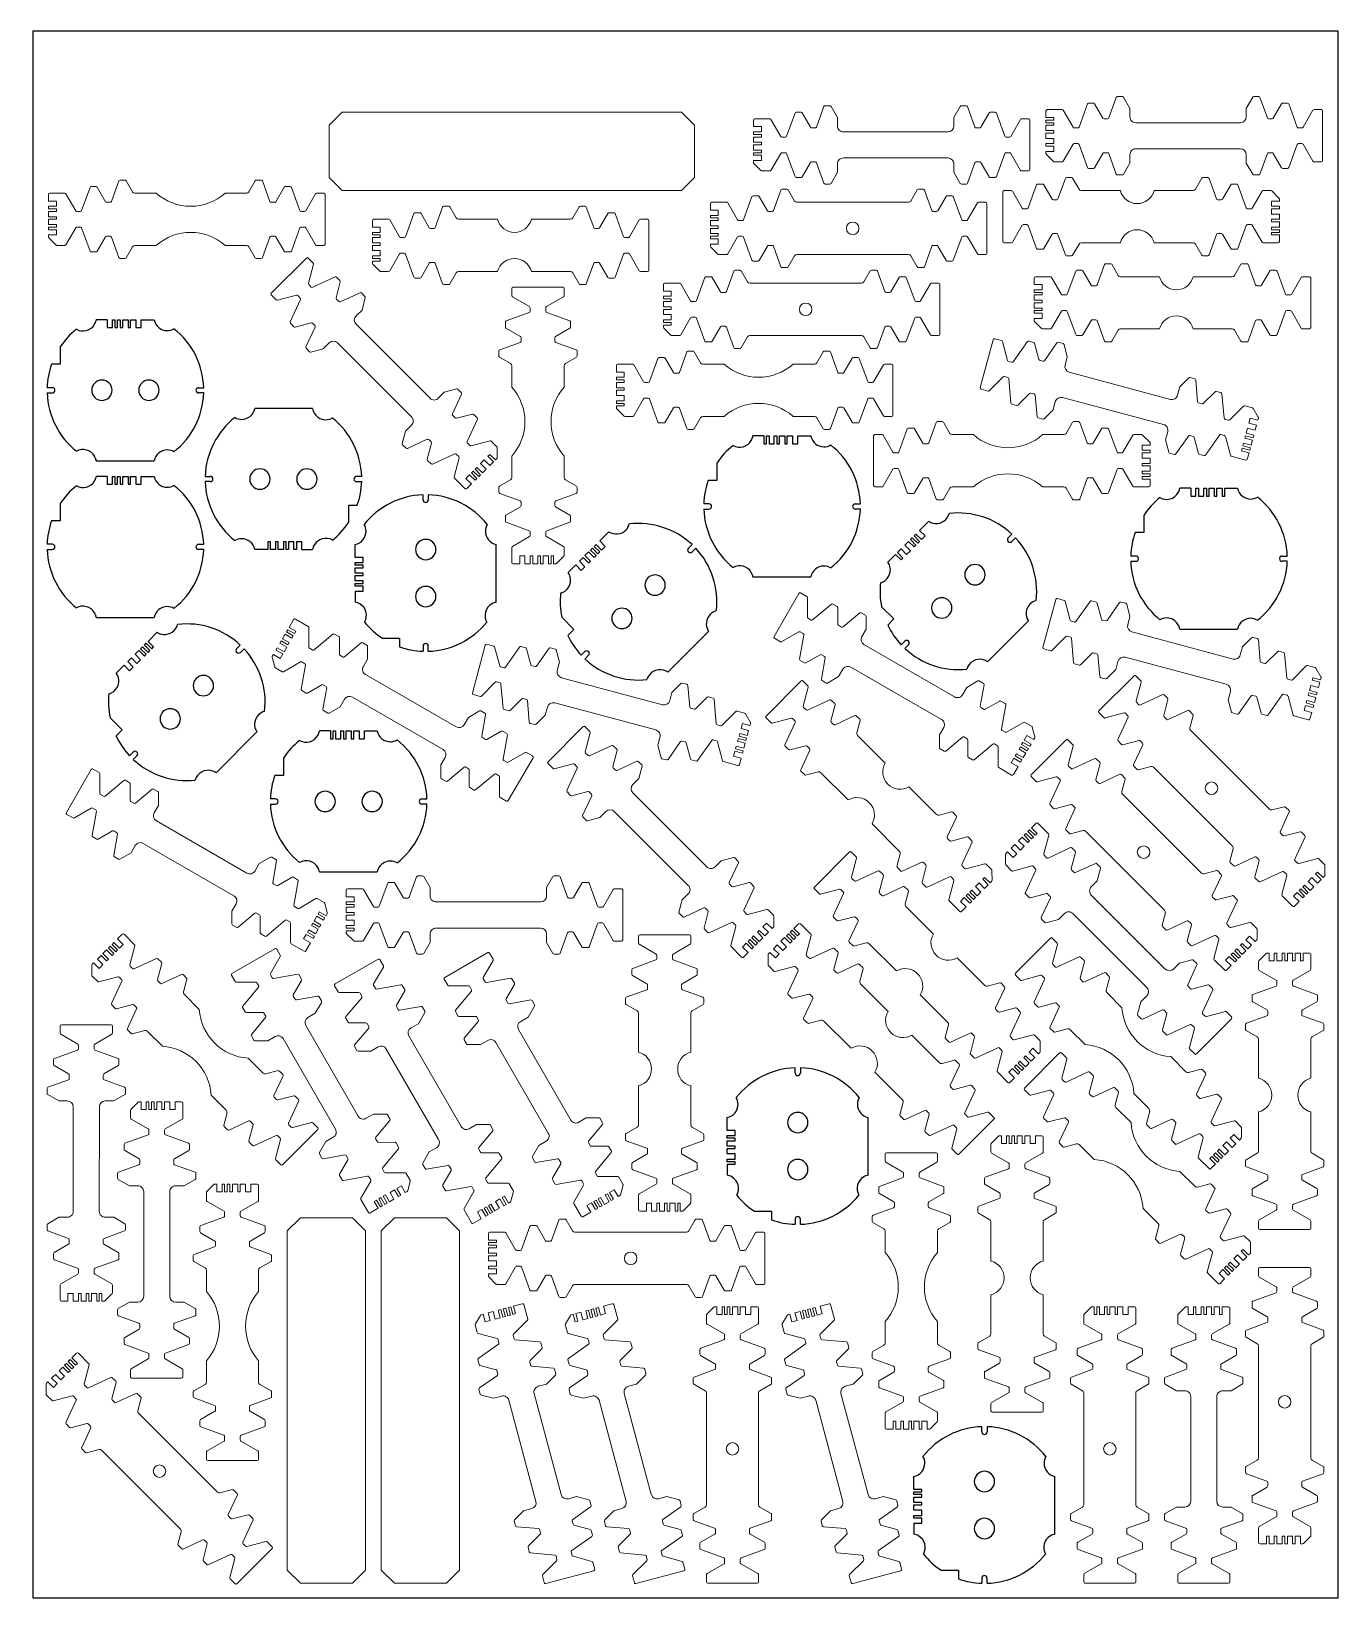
# Model space of a CAD drawing. Header units: millimetres. Extents: x -1 to 501, y 0 to 600.
import ezdxf

# ---------------------------------------------------------------- set-up
doc = ezdxf.new("R2010")
doc.units = ezdxf.units.MM
for name, color, linetype in [('Q3_NORMAL', 3, 'Continuous'), ('Q4_MEDIUM', 4, 'Continuous'), ('Q5_HIGH', 5, 'Continuous'), ('SHEET', 7, 'Continuous')]:
    doc.layers.add(name, color=color, linetype=linetype)

# ---------------------------------------------------------------- blocks, each defined once
blk = doc.blocks.new('CH_D4.8_L106__45deg__01')
at = {"layer": 'Q3_NORMAL', "color": 3, "linetype": 'Continuous', "lineweight": 13}
for p, q in [((-10, 49.74), (-10, 46.73)), ((10, 52.44), (10, 46.73)), ((-3, 42.11), (-3, 40.75)), ((3, 42.11), (3, 40.75)), ((-12.5, 36.59), (-12.5, 34.73)), ((-3.33, 40.28), (-12.17, 37.06)), ((3.33, 40.28), (12.17, 37.06)), ((12.5, 36.59), (12.5, 34.73)), ((-6.5, 30.69), (-6.5, 29.33)), ((6.5, 30.69), (6.5, 29.33)), ((-15, 25.54), (-15, 23.68)), ((-6.83, 28.86), (-14.67, 26.01)), ((6.83, 28.86), (14.67, 26.01)), ((15, 25.54), (15, 23.68)), ((-15, -28.54), (-15, -26.68)), ((-6.83, -31.86), (-14.67, -29.01)), ((6.83, -31.86), (14.67, -29.01)), ((15, -28.54), (15, -26.68)), ((-6.5, -33.69), (-6.5, -32.33)), ((6.5, -33.69), (6.5, -32.33)), ((-12.5, -39.59), (-12.5, -37.73)), ((-3.33, -43.28), (-12.17, -40.06)), ((3.33, -43.28), (12.17, -40.06)), ((12.5, -39.59), (12.5, -37.73)), ((-3, -45.11), (-3, -43.75)), ((3, -45.11), (3, -43.75)), ((-10, -52.44), (-10, -49.73)), ((9.5, -52.94), (-9.5, -52.94)), ((10, -52.44), (10, -49.73))]:
    blk.add_line(p, q, dxfattribs=at)
at = {"layer": 'Q3_NORMAL', "color": 3, "lineweight": 13}
for p, q in [((-9.85, 50.09), (-7.15, 52.8)), ((-6.79, 52.94), (-6, 52.94)), ((7, 52.94), (9.5, 52.94))]:
    blk.add_line(p, q, dxfattribs=at)
for centre, start, end in [((-9.5, 49.74), 135, 180), ((-6.79, 52.44), 90, 135), ((9.5, 52.44), 0, 90)]:
    blk.add_arc(centre, 0.5, start, end, dxfattribs=at)
at = {"layer": 'Q3_NORMAL', "color": 3, "linetype": 'Continuous', "lineweight": 13}
for centre, start, end in [((-9.5, 46.73), 180, -120), ((-3.5, 42.11), 0, 60), ((3.5, 42.11), 120, 180), ((9.5, 46.73), -60, 0), ((-12, 36.59), 110, 180), ((-3.5, 40.75), -70, 0), ((3.5, 40.75), 180, -110), ((12, 36.59), 0, 70), ((-12, 34.73), 180, -120), ((-7, 30.69), 0, 60), ((7, 30.69), 120, 180), ((12, 34.73), -60, 0), ((-14.5, 25.54), 110, 180), ((-7, 29.33), -70, 0), ((7, 29.33), 180, -110), ((14.5, 25.54), 0, 70), ((-14.5, 23.68), 180, -120), ((14.5, 23.68), -60, 0), ((-14.5, -26.68), 120, 180), ((-14.5, -28.54), 180, -110), ((14.5, -28.54), -70, 0), ((14.5, -26.68), 0, 60), ((-7, -32.33), 0, 70), ((-7, -33.69), -60, 0), ((7, -32.33), 110, 180), ((7, -33.69), 180, -120), ((-12, -37.73), 120, 180), ((-12, -39.59), 180, -110), ((12, -39.59), -70, 0), ((12, -37.73), 0, 60), ((-3.5, -43.75), 0, 70), ((-3.5, -45.11), -60, 0), ((3.5, -43.75), 110, 180), ((3.5, -45.11), 180, -120), ((-9.5, -49.73), 120, 180), ((-9.5, -52.44), 180, -90), ((9.5, -52.44), -90, 0), ((9.5, -49.73), 0, 60)]:
    blk.add_arc(centre, 0.5, start, end, dxfattribs=at)
at = {"layer": 'Q4_MEDIUM', "color": 4, "linetype": 'Continuous', "lineweight": 13}
for p, q in [((-9.75, 46.3), (-3.25, 42.55)), ((9.75, 46.3), (3.25, 42.55)), ((-12.25, 34.3), (-6.75, 31.12)), ((12.25, 34.3), (6.75, 31.12)), ((-14.75, 23.24), (-10.5, 20.79)), ((-10, 19.92), (-10, -22.92)), ((10, 19.92), (10, -22.92)), ((14.75, 23.24), (10.5, 20.79)), ((-14.75, -26.24), (-10.5, -23.79)), ((14.75, -26.24), (10.5, -23.79)), ((-12.25, -37.3), (-6.75, -34.13)), ((12.25, -37.3), (6.75, -34.13)), ((-9.75, -49.3), (-3.25, -45.55)), ((9.75, -49.3), (3.25, -45.55))]:
    blk.add_line(p, q, dxfattribs=at)
for centre, start, end in [((-11, 19.92), 0, 60), ((11, 19.92), 120, 180), ((-11, -22.92), -60, 0), ((11, -22.92), 180, -120)]:
    blk.add_arc(centre, 1, start, end, dxfattribs=at)
at = {"layer": 'Q5_HIGH', "color": 5, "lineweight": 13}
for p, q in [((-6, 52.94), (-6, 49.94)), ((-6, 49.94), (-4, 49.94)), ((-4, 49.94), (-4, 52.94)), ((-4, 52.94), (-2, 52.94)), ((-2, 52.94), (-2, 49.94)), ((-2, 49.94), (0, 49.94)), ((0, 49.94), (0, 52.94)), ((0, 52.94), (2, 52.94)), ((2, 52.94), (2, 49.94)), ((2, 49.94), (3, 49.94)), ((3, 49.94), (3, 52.94)), ((3, 52.94), (4, 52.94)), ((4, 52.94), (4, 49.94)), ((4, 49.94), (5, 49.94)), ((5, 49.94), (5, 52.94)), ((5, 52.94), (6, 52.94)), ((6, 52.94), (6, 49.94)), ((6, 49.94), (7, 49.94)), ((7, 49.94), (7, 52.94))]:
    blk.add_line(p, q, dxfattribs=at)
at = {"layer": 'Q5_HIGH', "color": 5, "linetype": 'Continuous', "lineweight": 13}
blk.add_circle((0, -1.5), 2.4, dxfattribs=at)
blk = doc.blocks.new('STRIP_140x30__00deg__01')
at = {"layer": 'Q3_NORMAL', "color": 3, "lineweight": 13}
for p, q in [((-15, 65), (-10, 70)), ((-10, 70), (10, 70)), ((10, 70), (15, 65)), ((-15, -65), (-15, 65)), ((15, 65), (15, -65)), ((-10, -70), (-15, -65)), ((15, -65), (10, -70)), ((10, -70), (-10, -70))]:
    blk.add_line(p, q, dxfattribs=at)
blk = doc.blocks.new('STRIP_140x30__00deg__02')
at = {"layer": 'Q3_NORMAL', "color": 3, "lineweight": 13}
for p, q in [((-15, 65), (-10, 70)), ((-10, 70), (10, 70)), ((10, 70), (15, 65)), ((-15, -65), (-15, 65)), ((15, 65), (15, -65)), ((-10, -70), (-15, -65)), ((15, -65), (10, -70)), ((10, -70), (-10, -70))]:
    blk.add_line(p, q, dxfattribs=at)
blk = doc.blocks.new('UT_L106__15deg__01')
at = {"layer": 'Q3_NORMAL', "color": 3, "linetype": 'Continuous', "lineweight": 13}
for p, q in [((-10, 49.74), (-10, 46.73)), ((10, 52.44), (10, 46.73)), ((-3, 42.11), (-3, 40.75)), ((3, 42.11), (3, 40.75)), ((-12.5, 36.59), (-12.5, 34.73)), ((-3.33, 40.28), (-12.17, 37.06)), ((3.33, 40.28), (12.17, 37.06)), ((12.5, 36.59), (12.5, 34.73)), ((-6.5, 30.69), (-6.5, 29.33)), ((6.5, 30.69), (6.5, 29.33)), ((-15, 25.54), (-15, 23.68)), ((-6.83, 28.86), (-14.67, 26.01)), ((6.83, 28.86), (14.67, 26.01)), ((15, 25.54), (15, 23.68)), ((-15, -28.54), (-15, -26.68)), ((-6.83, -31.86), (-14.67, -29.01)), ((6.83, -31.86), (14.67, -29.01)), ((15, -28.54), (15, -26.68)), ((-6.5, -33.69), (-6.5, -32.33)), ((6.5, -33.69), (6.5, -32.33)), ((-12.5, -39.59), (-12.5, -37.73)), ((-3.33, -43.28), (-12.17, -40.06)), ((3.33, -43.28), (12.17, -40.06)), ((12.5, -39.59), (12.5, -37.73)), ((-3, -45.11), (-3, -43.75)), ((3, -45.11), (3, -43.75)), ((-10, -52.44), (-10, -49.73)), ((9.5, -52.94), (-9.5, -52.94)), ((10, -52.44), (10, -49.73))]:
    blk.add_line(p, q, dxfattribs=at)
at = {"layer": 'Q3_NORMAL', "color": 3, "lineweight": 13}
for p, q in [((-9.85, 50.09), (-7.15, 52.8)), ((-6.79, 52.94), (-6, 52.94)), ((6, 52.94), (9.5, 52.94))]:
    blk.add_line(p, q, dxfattribs=at)
for centre, start, end in [((-9.5, 49.74), 134.99945, 179.99945), ((-6.79, 52.44), 89.99945, 134.99945), ((9.5, 52.44), -0.00055, 89.99945)]:
    blk.add_arc(centre, 0.5, start, end, dxfattribs=at)
at = {"layer": 'Q3_NORMAL', "color": 3, "linetype": 'Continuous', "lineweight": 13}
for centre, start, end in [((-9.5, 46.73), 179.99945, -120.00055), ((-3.5, 42.11), -0.00055, 59.99945), ((3.5, 42.11), 119.99945, 179.99945), ((9.5, 46.73), -60.00055, -0.00055), ((-12, 36.59), 109.99945, 179.99945), ((-3.5, 40.75), -70.00055, -0.00055), ((3.5, 40.75), 179.99945, -110.00055), ((12, 36.59), -0.00055, 69.99945), ((-12, 34.73), 179.99945, -120.00055), ((-7, 30.69), -0.00055, 59.99945), ((7, 30.69), 119.99945, 179.99945), ((12, 34.73), -60.00055, -0.00055), ((-14.5, 25.54), 109.99945, 179.99945), ((-7, 29.33), -70.00055, -0.00055), ((7, 29.33), 179.99945, -110.00055), ((14.5, 25.54), -0.00055, 69.99945), ((-14.5, 23.68), 179.99945, -120.00055), ((14.5, 23.68), -60.00055, -0.00055), ((-14.5, -26.68), 119.99945, 179.99945), ((-14.5, -28.54), 179.99945, -110.00055), ((14.5, -28.54), -70.00055, -0.00055), ((14.5, -26.68), -0.00055, 59.99945), ((-7, -32.33), -0.00055, 69.99945), ((-7, -33.69), -60.00055, -0.00055), ((7, -32.33), 109.99945, 179.99945), ((7, -33.69), 179.99945, -120.00055), ((-12, -37.73), 119.99945, 179.99945), ((-12, -39.59), 179.99945, -110.00055), ((12, -39.59), -70.00055, -0.00055), ((12, -37.73), -0.00055, 59.99945), ((-3.5, -43.75), -0.00055, 69.99945), ((-3.5, -45.11), -60.00055, -0.00055), ((3.5, -43.75), 109.99945, 179.99945), ((3.5, -45.11), 179.99945, -120.00055), ((-9.5, -49.73), 119.99945, 179.99945), ((-9.5, -52.44), 179.99945, -90.00055), ((9.5, -52.44), -90.00055, -0.00055), ((9.5, -49.73), -0.00055, 59.99945)]:
    blk.add_arc(centre, 0.5, start, end, dxfattribs=at)
at = {"layer": 'Q4_MEDIUM', "color": 4, "linetype": 'Continuous', "lineweight": 13}
for p, q in [((-9.75, 46.3), (-3.25, 42.55)), ((9.75, 46.3), (3.25, 42.55)), ((-12.25, 34.3), (-6.75, 31.12)), ((12.25, 34.3), (6.75, 31.12)), ((-14.75, 23.24), (-10.5, 20.79)), ((-10.5, 20.79), (-7.25, 20.79)), ((10.5, 20.79), (7.25, 20.79)), ((14.75, 23.24), (10.5, 20.79)), ((-14.75, -26.24), (-10.5, -23.79)), ((-10.5, -23.79), (-7.26, -23.79)), ((10.5, -23.79), (7.26, -23.79)), ((14.75, -26.24), (10.5, -23.79)), ((-12.25, -37.3), (-6.75, -34.12)), ((12.25, -37.3), (6.75, -34.13)), ((-9.75, -49.3), (-3.25, -45.55)), ((9.75, -49.3), (3.25, -45.55))]:
    blk.add_line(p, q, dxfattribs=at)
at = {"layer": 'Q5_HIGH', "color": 5, "lineweight": 13}
for p, q in [((-6, 52.94), (-6, 49.94)), ((-6, 49.94), (-4, 49.94)), ((-4, 49.94), (-4, 52.94)), ((-4, 52.94), (-2, 52.94)), ((-2, 52.94), (-2, 49.94)), ((-2, 49.94), (0, 49.94)), ((0, 49.94), (0, 52.94)), ((0, 52.94), (1, 52.94)), ((1, 52.94), (1, 49.94)), ((1, 49.94), (2, 49.94)), ((2, 49.94), (2, 52.94)), ((2, 52.94), (3, 52.94)), ((3, 52.94), (3, 49.94)), ((3, 49.94), (4, 49.94)), ((4, 49.94), (4, 52.94)), ((4, 52.94), (5, 52.94)), ((5, 52.94), (5, 49.94)), ((5, 49.94), (6, 49.94)), ((6, 49.94), (6, 52.94))]:
    blk.add_line(p, q, dxfattribs=at)
at = {"layer": 'Q5_HIGH', "color": 5, "linetype": 'Continuous', "lineweight": 13}
for p, q in [((-5, 18.54), (-5.01, -21.54)), ((5, 18.54), (5.01, -21.54))]:
    blk.add_line(p, q, dxfattribs=at)
for centre, start, end in [((-7.25, 18.54), -0.01405, 89.99945), ((7.25, 18.54), 89.99945, -179.98705), ((-7.26, -21.54), -90.00055, -0.01405), ((7.26, -21.54), -179.98705, -90.00055)]:
    blk.add_arc(centre, 2.25, start, end, dxfattribs=at)
blk = doc.blocks.new('UT_L106__15deg__02')
at = {"layer": 'Q3_NORMAL', "color": 3, "linetype": 'Continuous', "lineweight": 13}
for p, q in [((-10, 49.74), (-10, 46.73)), ((10, 52.44), (10, 46.73)), ((-3, 42.11), (-3, 40.75)), ((3, 42.11), (3, 40.75)), ((-12.5, 36.59), (-12.5, 34.73)), ((-3.33, 40.28), (-12.17, 37.06)), ((3.33, 40.28), (12.17, 37.06)), ((12.5, 36.59), (12.5, 34.73)), ((-6.5, 30.69), (-6.5, 29.33)), ((6.5, 30.69), (6.5, 29.33)), ((-15, 25.54), (-15, 23.68)), ((-6.83, 28.86), (-14.67, 26.01)), ((6.83, 28.86), (14.67, 26.01)), ((15, 25.54), (15, 23.68)), ((-15, -28.54), (-15, -26.68)), ((-6.83, -31.86), (-14.67, -29.01)), ((6.83, -31.86), (14.67, -29.01)), ((15, -28.54), (15, -26.68)), ((-6.5, -33.69), (-6.5, -32.33)), ((6.5, -33.69), (6.5, -32.33)), ((-12.5, -39.59), (-12.5, -37.73)), ((-3.33, -43.28), (-12.17, -40.06)), ((3.33, -43.28), (12.17, -40.06)), ((12.5, -39.59), (12.5, -37.73)), ((-3, -45.11), (-3, -43.75)), ((3, -45.11), (3, -43.75)), ((-10, -52.44), (-10, -49.73)), ((9.5, -52.94), (-9.5, -52.94)), ((10, -52.44), (10, -49.73))]:
    blk.add_line(p, q, dxfattribs=at)
at = {"layer": 'Q3_NORMAL', "color": 3, "lineweight": 13}
for p, q in [((-9.85, 50.09), (-7.15, 52.8)), ((-6.79, 52.94), (-6, 52.94)), ((6, 52.94), (9.5, 52.94))]:
    blk.add_line(p, q, dxfattribs=at)
for centre, start, end in [((-9.5, 49.74), 134.99945, 179.99945), ((-6.79, 52.44), 89.99945, 134.99945), ((9.5, 52.44), -0.00055, 89.99945)]:
    blk.add_arc(centre, 0.5, start, end, dxfattribs=at)
at = {"layer": 'Q3_NORMAL', "color": 3, "linetype": 'Continuous', "lineweight": 13}
for centre, start, end in [((-9.5, 46.73), 179.99945, -120.00055), ((-3.5, 42.11), -0.00055, 59.99945), ((3.5, 42.11), 119.99945, 179.99945), ((9.5, 46.73), -60.00055, -0.00055), ((-12, 36.59), 109.99945, 179.99945), ((-3.5, 40.75), -70.00055, -0.00055), ((3.5, 40.75), 179.99945, -110.00055), ((12, 36.59), -0.00055, 69.99945), ((-12, 34.73), 179.99945, -120.00055), ((-7, 30.69), -0.00055, 59.99945), ((7, 30.69), 119.99945, 179.99945), ((12, 34.73), -60.00055, -0.00055), ((-14.5, 25.54), 109.99945, 179.99945), ((-7, 29.33), -70.00055, -0.00055), ((7, 29.33), 179.99945, -110.00055), ((14.5, 25.54), -0.00055, 69.99945), ((-14.5, 23.68), 179.99945, -120.00055), ((14.5, 23.68), -60.00055, -0.00055), ((-14.5, -26.68), 119.99945, 179.99945), ((-14.5, -28.54), 179.99945, -110.00055), ((14.5, -28.54), -70.00055, -0.00055), ((14.5, -26.68), -0.00055, 59.99945), ((-7, -32.33), -0.00055, 69.99945), ((-7, -33.69), -60.00055, -0.00055), ((7, -32.33), 109.99945, 179.99945), ((7, -33.69), 179.99945, -120.00055), ((-12, -37.73), 119.99945, 179.99945), ((-12, -39.59), 179.99945, -110.00055), ((12, -39.59), -70.00055, -0.00055), ((12, -37.73), -0.00055, 59.99945), ((-3.5, -43.75), -0.00055, 69.99945), ((-3.5, -45.11), -60.00055, -0.00055), ((3.5, -43.75), 109.99945, 179.99945), ((3.5, -45.11), 179.99945, -120.00055), ((-9.5, -49.73), 119.99945, 179.99945), ((-9.5, -52.44), 179.99945, -90.00055), ((9.5, -52.44), -90.00055, -0.00055), ((9.5, -49.73), -0.00055, 59.99945)]:
    blk.add_arc(centre, 0.5, start, end, dxfattribs=at)
at = {"layer": 'Q4_MEDIUM', "color": 4, "linetype": 'Continuous', "lineweight": 13}
for p, q in [((-9.75, 46.3), (-3.25, 42.55)), ((9.75, 46.3), (3.25, 42.55)), ((-12.25, 34.3), (-6.75, 31.12)), ((12.25, 34.3), (6.75, 31.12)), ((-14.75, 23.24), (-10.5, 20.79)), ((-10.5, 20.79), (-7.25, 20.79)), ((10.5, 20.79), (7.25, 20.79)), ((14.75, 23.24), (10.5, 20.79)), ((-14.75, -26.24), (-10.5, -23.79)), ((-10.5, -23.79), (-7.26, -23.79)), ((10.5, -23.79), (7.26, -23.79)), ((14.75, -26.24), (10.5, -23.79)), ((-12.25, -37.3), (-6.75, -34.12)), ((12.25, -37.3), (6.75, -34.13)), ((-9.75, -49.3), (-3.25, -45.55)), ((9.75, -49.3), (3.25, -45.55))]:
    blk.add_line(p, q, dxfattribs=at)
at = {"layer": 'Q5_HIGH', "color": 5, "lineweight": 13}
for p, q in [((-6, 52.94), (-6, 49.94)), ((-6, 49.94), (-5, 49.94)), ((-5, 49.94), (-5, 52.94)), ((-5, 52.94), (-3, 52.94)), ((-3, 52.94), (-3, 49.94)), ((-3, 49.94), (-1, 49.94)), ((-1, 49.94), (-1, 52.94)), ((-1, 52.94), (0, 52.94)), ((0, 52.94), (0, 49.94)), ((0, 49.94), (1, 49.94)), ((1, 49.94), (1, 52.94)), ((1, 52.94), (2, 52.94)), ((2, 52.94), (2, 49.94)), ((2, 49.94), (3, 49.94)), ((3, 49.94), (3, 52.94)), ((3, 52.94), (4, 52.94)), ((4, 52.94), (4, 49.94)), ((4, 49.94), (6, 49.94)), ((6, 49.94), (6, 52.94))]:
    blk.add_line(p, q, dxfattribs=at)
at = {"layer": 'Q5_HIGH', "color": 5, "linetype": 'Continuous', "lineweight": 13}
for p, q in [((-5, 18.54), (-5.01, -21.54)), ((5, 18.54), (5.01, -21.54))]:
    blk.add_line(p, q, dxfattribs=at)
for centre, start, end in [((-7.25, 18.54), -0.01405, 89.99945), ((7.25, 18.54), 89.99945, -179.98705), ((-7.26, -21.54), -90.00055, -0.01405), ((7.26, -21.54), -179.98705, -90.00055)]:
    blk.add_arc(centre, 2.25, start, end, dxfattribs=at)
blk = doc.blocks.new('CH_D4.8_L106__00deg__01')
at = {"layer": 'Q3_NORMAL', "color": 3, "linetype": 'Continuous', "lineweight": 13}
for p, q in [((-10, 49.74), (-10, 46.73)), ((10, 52.44), (10, 46.73)), ((-3, 42.11), (-3, 40.75)), ((3, 42.11), (3, 40.75)), ((-12.5, 36.59), (-12.5, 34.73)), ((-3.33, 40.28), (-12.17, 37.06)), ((3.33, 40.28), (12.17, 37.06)), ((12.5, 36.59), (12.5, 34.73)), ((-6.5, 30.69), (-6.5, 29.33)), ((6.5, 30.69), (6.5, 29.33)), ((-15, 25.54), (-15, 23.68)), ((-6.83, 28.86), (-14.67, 26.01)), ((6.83, 28.86), (14.67, 26.01)), ((15, 25.54), (15, 23.68)), ((-15, -28.54), (-15, -26.68)), ((-6.83, -31.86), (-14.67, -29.01)), ((6.83, -31.86), (14.67, -29.01)), ((15, -28.54), (15, -26.68)), ((-6.5, -33.69), (-6.5, -32.33)), ((6.5, -33.69), (6.5, -32.33)), ((-12.5, -39.59), (-12.5, -37.73)), ((-3.33, -43.28), (-12.17, -40.06)), ((3.33, -43.28), (12.17, -40.06)), ((12.5, -39.59), (12.5, -37.73)), ((-3, -45.11), (-3, -43.75)), ((3, -45.11), (3, -43.75)), ((-10, -52.44), (-10, -49.73)), ((9.5, -52.94), (-9.5, -52.94)), ((10, -52.44), (10, -49.73))]:
    blk.add_line(p, q, dxfattribs=at)
at = {"layer": 'Q3_NORMAL', "color": 3, "lineweight": 13}
for p, q in [((-9.85, 50.09), (-7.15, 52.8)), ((-6.79, 52.94), (-6, 52.94)), ((7, 52.94), (9.5, 52.94))]:
    blk.add_line(p, q, dxfattribs=at)
for centre, start, end in [((-9.5, 49.74), 135, 180), ((-6.79, 52.44), 90, 135), ((9.5, 52.44), 0, 90)]:
    blk.add_arc(centre, 0.5, start, end, dxfattribs=at)
at = {"layer": 'Q3_NORMAL', "color": 3, "linetype": 'Continuous', "lineweight": 13}
for centre, start, end in [((-9.5, 46.73), 180, -120), ((-3.5, 42.11), 0, 60), ((3.5, 42.11), 120, 180), ((9.5, 46.73), -60, 0), ((-12, 36.59), 110, 180), ((-3.5, 40.75), -70, 0), ((3.5, 40.75), 180, -110), ((12, 36.59), 0, 70), ((-12, 34.73), 180, -120), ((-7, 30.69), 0, 60), ((7, 30.69), 120, 180), ((12, 34.73), -60, 0), ((-14.5, 25.54), 110, 180), ((-7, 29.33), -70, 0), ((7, 29.33), 180, -110), ((14.5, 25.54), 0, 70), ((-14.5, 23.68), 180, -120), ((14.5, 23.68), -60, 0), ((-14.5, -26.68), 120, 180), ((-14.5, -28.54), 180, -110), ((14.5, -28.54), -70, 0), ((14.5, -26.68), 0, 60), ((-7, -32.33), 0, 70), ((-7, -33.69), -60, 0), ((7, -32.33), 110, 180), ((7, -33.69), 180, -120), ((-12, -37.73), 120, 180), ((-12, -39.59), 180, -110), ((12, -39.59), -70, 0), ((12, -37.73), 0, 60), ((-3.5, -43.75), 0, 70), ((-3.5, -45.11), -60, 0), ((3.5, -43.75), 110, 180), ((3.5, -45.11), 180, -120), ((-9.5, -49.73), 120, 180), ((-9.5, -52.44), 180, -90), ((9.5, -52.44), -90, 0), ((9.5, -49.73), 0, 60)]:
    blk.add_arc(centre, 0.5, start, end, dxfattribs=at)
at = {"layer": 'Q4_MEDIUM', "color": 4, "linetype": 'Continuous', "lineweight": 13}
for p, q in [((-9.75, 46.3), (-3.25, 42.55)), ((9.75, 46.3), (3.25, 42.55)), ((-12.25, 34.3), (-6.75, 31.12)), ((12.25, 34.3), (6.75, 31.12)), ((-14.75, 23.24), (-10.5, 20.79)), ((-10, 19.92), (-10, -22.92)), ((10, 19.92), (10, -22.92)), ((14.75, 23.24), (10.5, 20.79)), ((-14.75, -26.24), (-10.5, -23.79)), ((14.75, -26.24), (10.5, -23.79)), ((-12.25, -37.3), (-6.75, -34.12)), ((12.25, -37.3), (6.75, -34.12)), ((-9.75, -49.3), (-3.25, -45.55)), ((9.75, -49.3), (3.25, -45.55))]:
    blk.add_line(p, q, dxfattribs=at)
for centre, start, end in [((-11, 19.92), 0, 60), ((11, 19.92), 120, 180), ((-11, -22.92), -60, 0), ((11, -22.92), 180, -120)]:
    blk.add_arc(centre, 1, start, end, dxfattribs=at)
at = {"layer": 'Q5_HIGH', "color": 5, "lineweight": 13}
for p, q in [((-6, 52.94), (-6, 49.94)), ((-6, 49.94), (-4, 49.94)), ((-4, 49.94), (-4, 52.94)), ((-4, 52.94), (-3, 52.94)), ((-3, 52.94), (-3, 49.94)), ((-3, 49.94), (-2, 49.94)), ((-2, 49.94), (-2, 52.94)), ((-2, 52.94), (-1, 52.94)), ((-1, 52.94), (-1, 49.94)), ((-1, 49.94), (0, 49.94)), ((0, 49.94), (0, 52.94)), ((0, 52.94), (2, 52.94)), ((2, 52.94), (2, 49.94)), ((2, 49.94), (3, 49.94)), ((3, 49.94), (3, 52.94)), ((3, 52.94), (5, 52.94)), ((5, 52.94), (5, 49.94)), ((5, 49.94), (7, 49.94)), ((7, 49.94), (7, 52.94))]:
    blk.add_line(p, q, dxfattribs=at)
at = {"layer": 'Q5_HIGH', "color": 5, "linetype": 'Continuous', "lineweight": 13}
blk.add_circle((0, -1.5), 2.4, dxfattribs=at)
blk = doc.blocks.new('UT_L106__15deg__03')
at = {"layer": 'Q3_NORMAL', "color": 3, "linetype": 'Continuous', "lineweight": 13}
for p, q in [((-10, 49.74), (-10, 46.73)), ((10, 52.44), (10, 46.73)), ((-3, 42.11), (-3, 40.75)), ((3, 42.11), (3, 40.75)), ((-12.5, 36.59), (-12.5, 34.73)), ((-3.33, 40.28), (-12.17, 37.06)), ((3.33, 40.28), (12.17, 37.06)), ((12.5, 36.59), (12.5, 34.73)), ((-6.5, 30.69), (-6.5, 29.33)), ((6.5, 30.69), (6.5, 29.33)), ((-15, 25.54), (-15, 23.68)), ((-6.83, 28.86), (-14.67, 26.01)), ((6.83, 28.86), (14.67, 26.01)), ((15, 25.54), (15, 23.68)), ((-15, -28.54), (-15, -26.68)), ((-6.83, -31.86), (-14.67, -29.01)), ((6.83, -31.86), (14.67, -29.01)), ((15, -28.54), (15, -26.68)), ((-6.5, -33.69), (-6.5, -32.33)), ((6.5, -33.69), (6.5, -32.33)), ((-12.5, -39.59), (-12.5, -37.73)), ((-3.33, -43.28), (-12.17, -40.06)), ((3.33, -43.28), (12.17, -40.06)), ((12.5, -39.59), (12.5, -37.73)), ((-3, -45.11), (-3, -43.75)), ((3, -45.11), (3, -43.75)), ((-10, -52.44), (-10, -49.73)), ((9.5, -52.94), (-9.5, -52.94)), ((10, -52.44), (10, -49.73))]:
    blk.add_line(p, q, dxfattribs=at)
at = {"layer": 'Q3_NORMAL', "color": 3, "lineweight": 13}
for p, q in [((-9.85, 50.09), (-7.15, 52.8)), ((-6.79, 52.94), (-6, 52.94)), ((6, 52.94), (9.5, 52.94))]:
    blk.add_line(p, q, dxfattribs=at)
for centre, start, end in [((-9.5, 49.74), 134.99968, 179.99968), ((-6.79, 52.44), 89.99968, 134.99968), ((9.5, 52.44), -0.00032, 89.99968)]:
    blk.add_arc(centre, 0.5, start, end, dxfattribs=at)
at = {"layer": 'Q3_NORMAL', "color": 3, "linetype": 'Continuous', "lineweight": 13}
for centre, start, end in [((-9.5, 46.73), 179.99968, -120.00032), ((-3.5, 42.11), -0.00032, 59.99968), ((3.5, 42.11), 119.99968, 179.99968), ((9.5, 46.73), -60.00032, -0.00032), ((-12, 36.59), 109.99968, 179.99968), ((-3.5, 40.75), -70.00032, -0.00032), ((3.5, 40.75), 179.99968, -110.00032), ((12, 36.59), -0.00032, 69.99968), ((-12, 34.73), 179.99968, -120.00032), ((-7, 30.69), -0.00032, 59.99968), ((7, 30.69), 119.99968, 179.99968), ((12, 34.73), -60.00032, -0.00032), ((-14.5, 25.54), 109.99968, 179.99968), ((-7, 29.33), -70.00032, -0.00032), ((7, 29.33), 179.99968, -110.00032), ((14.5, 25.54), -0.00032, 69.99968), ((-14.5, 23.68), 179.99968, -120.00032), ((14.5, 23.68), -60.00032, -0.00032), ((-14.5, -26.68), 119.99968, 179.99968), ((-14.5, -28.54), 179.99968, -110.00032), ((14.5, -28.54), -70.00032, -0.00032), ((14.5, -26.68), -0.00032, 59.99968), ((-7, -32.33), -0.00032, 69.99968), ((-7, -33.69), -60.00032, -0.00032), ((7, -32.33), 109.99968, 179.99968), ((7, -33.69), 179.99968, -120.00032), ((-12, -37.73), 119.99968, 179.99968), ((-12, -39.59), 179.99968, -110.00032), ((12, -39.59), -70.00032, -0.00032), ((12, -37.73), -0.00032, 59.99968), ((-3.5, -43.75), -0.00032, 69.99968), ((-3.5, -45.11), -60.00032, -0.00032), ((3.5, -43.75), 109.99968, 179.99968), ((3.5, -45.11), 179.99968, -120.00032), ((-9.5, -49.73), 119.99968, 179.99968), ((-9.5, -52.44), 179.99968, -90.00032), ((9.5, -52.44), -90.00032, -0.00032), ((9.5, -49.73), -0.00032, 59.99968)]:
    blk.add_arc(centre, 0.5, start, end, dxfattribs=at)
at = {"layer": 'Q4_MEDIUM', "color": 4, "linetype": 'Continuous', "lineweight": 13}
for p, q in [((-9.75, 46.3), (-3.25, 42.55)), ((9.75, 46.3), (3.25, 42.55)), ((-12.25, 34.3), (-6.75, 31.12)), ((12.25, 34.3), (6.75, 31.12)), ((-14.75, 23.24), (-10.5, 20.79)), ((-10.5, 20.79), (-7.25, 20.79)), ((10.5, 20.79), (7.25, 20.79)), ((14.75, 23.24), (10.5, 20.79)), ((-14.75, -26.24), (-10.5, -23.79)), ((-10.5, -23.79), (-7.26, -23.79)), ((10.5, -23.79), (7.26, -23.79)), ((14.75, -26.24), (10.5, -23.79)), ((-12.25, -37.3), (-6.75, -34.12)), ((12.25, -37.3), (6.75, -34.12)), ((-9.75, -49.3), (-3.25, -45.55)), ((9.75, -49.3), (3.25, -45.55))]:
    blk.add_line(p, q, dxfattribs=at)
at = {"layer": 'Q5_HIGH', "color": 5, "lineweight": 13}
for p, q in [((-6, 52.94), (-6, 49.94)), ((-6, 49.94), (-4, 49.94)), ((-4, 49.94), (-4, 52.94)), ((-4, 52.94), (-2, 52.94)), ((-2, 52.94), (-2, 49.94)), ((-2, 49.94), (-1, 49.94)), ((-1, 49.94), (-1, 52.94)), ((-1, 52.94), (0, 52.94)), ((0, 52.94), (0, 49.94)), ((0, 49.94), (1, 49.94)), ((1, 49.94), (1, 52.94)), ((1, 52.94), (2, 52.94)), ((2, 52.94), (2, 49.94)), ((2, 49.94), (3, 49.94)), ((3, 49.94), (3, 52.94)), ((3, 52.94), (4, 52.94)), ((4, 52.94), (4, 49.94)), ((4, 49.94), (6, 49.94)), ((6, 49.94), (6, 52.94))]:
    blk.add_line(p, q, dxfattribs=at)
at = {"layer": 'Q5_HIGH', "color": 5, "linetype": 'Continuous', "lineweight": 13}
for p, q in [((-5, 18.54), (-5.01, -21.54)), ((5, 18.54), (5.01, -21.54))]:
    blk.add_line(p, q, dxfattribs=at)
for centre, start, end in [((-7.25, 18.54), -0.01382, 89.99968), ((7.25, 18.54), 89.99968, -179.98682), ((-7.26, -21.54), -90.00032, -0.01382), ((7.26, -21.54), -179.98682, -90.00032)]:
    blk.add_arc(centre, 2.25, start, end, dxfattribs=at)
blk = doc.blocks.new('DISC_2H_00__03')
at = {"layer": 'Q3_NORMAL', "color": 3}
for p, q in [((-1, 28), (-1, 29.98)), ((1, 29.98), (1, 28)), ((-27, 6), (-27, 10.95)), ((27, -11.17), (27, 10.95)), ((-27, -7), (-27, -11.17)), ((-16.58, -25), (-10, -25)), ((-10, -25), (-10, -28.28)), ((-1, -28), (-1, -29.98)), ((1, -29.98), (1, -28))]:
    blk.add_line(p, q, dxfattribs=at)
for centre, radius, start, end in [((0, 0), 30, 91.91021, 141.71301), ((0, 28), 1, 180, 0), ((0, 0), 30, 38.28699, 88.08979), ((-28, 16), 5.15, 0, 30.16744), ((28, 16), 5.15, 149.83256, 180), ((-28, 16), 5.15, -78.80348, 0), ((28, 16), 5.15, 180, -101.19652), ((-27.86, -16.25), 5.15, 60, 80.42767), ((-27.86, -16.25), 5.15, -29.65721, 60), ((27.86, -16.25), 5.15, 120, -150.34279), ((27.86, -16.25), 5.15, 99.57233, 120), ((0, 0), 30, -141.20278, -123.55731), ((0, 0), 30, -88.08979, -38.79722), ((0, 0), 30, -109.47122, -91.91021), ((0, -28), 1, 90, 180), ((0, -28), 1, 0, 90)]:
    blk.add_arc(centre, radius, start, end, dxfattribs=at)
at = {"layer": 'Q5_HIGH', "color": 5}
for p, q in [((-24, 6), (-27, 6)), ((-27, 4), (-27, 5)), ((-27, 5), (-24, 5)), ((-24, 4), (-27, 4)), ((-27, 1), (-27, 3)), ((-27, 3), (-24, 3)), ((-24, 1), (-27, 1)), ((-24, 5), (-24, 6)), ((-24, 3), (-24, 4)), ((-24, 0), (-24, 1)), ((-27, -2), (-27, 0)), ((-27, 0), (-24, 0)), ((-24, -2), (-27, -2)), ((-27, -4), (-24, -4)), ((-27, -5), (-27, -4)), ((-24, -5), (-27, -5)), ((-24, -4), (-24, -2)), ((-24, -7), (-24, -5)), ((-27, -7), (-24, -7))]:
    blk.add_line(p, q, dxfattribs=at)
for centre, start, end in [((0, 9), 0, 180), ((0, 9), 180, 0), ((0, -9), 0, 180), ((0, -9), 180, 0)]:
    blk.add_arc(centre, 3.9, start, end, dxfattribs=at)
blk = doc.blocks.new('CH_D4.8_L106__00deg__02')
at = {"layer": 'Q3_NORMAL', "color": 3, "linetype": 'Continuous', "lineweight": 13}
for p, q in [((-10, 49.74), (-10, 46.73)), ((10, 52.44), (10, 46.73)), ((-3, 42.11), (-3, 40.75)), ((3, 42.11), (3, 40.75)), ((-12.5, 36.59), (-12.5, 34.73)), ((-3.33, 40.28), (-12.17, 37.06)), ((3.33, 40.28), (12.17, 37.06)), ((12.5, 36.59), (12.5, 34.73)), ((-6.5, 30.69), (-6.5, 29.33)), ((6.5, 30.69), (6.5, 29.33)), ((-15, 25.54), (-15, 23.68)), ((-6.83, 28.86), (-14.67, 26.01)), ((6.83, 28.86), (14.67, 26.01)), ((15, 25.54), (15, 23.68)), ((-15, -28.54), (-15, -26.68)), ((-6.83, -31.86), (-14.67, -29.01)), ((6.83, -31.86), (14.67, -29.01)), ((15, -28.54), (15, -26.68)), ((-6.5, -33.69), (-6.5, -32.33)), ((6.5, -33.69), (6.5, -32.33)), ((-12.5, -39.59), (-12.5, -37.73)), ((-3.33, -43.28), (-12.17, -40.06)), ((3.33, -43.28), (12.17, -40.06)), ((12.5, -39.59), (12.5, -37.73)), ((-3, -45.11), (-3, -43.75)), ((3, -45.11), (3, -43.75)), ((-10, -52.44), (-10, -49.73)), ((9.5, -52.94), (-9.5, -52.94)), ((10, -52.44), (10, -49.73))]:
    blk.add_line(p, q, dxfattribs=at)
at = {"layer": 'Q3_NORMAL', "color": 3, "lineweight": 13}
for p, q in [((-9.85, 50.09), (-7.15, 52.8)), ((-6.79, 52.94), (-6, 52.94)), ((7, 52.94), (9.5, 52.94))]:
    blk.add_line(p, q, dxfattribs=at)
for centre, start, end in [((-9.5, 49.74), 135, 180), ((-6.79, 52.44), 90, 135), ((9.5, 52.44), 0, 90)]:
    blk.add_arc(centre, 0.5, start, end, dxfattribs=at)
at = {"layer": 'Q3_NORMAL', "color": 3, "linetype": 'Continuous', "lineweight": 13}
for centre, start, end in [((-9.5, 46.73), 180, -120), ((-3.5, 42.11), 0, 60), ((3.5, 42.11), 120, 180), ((9.5, 46.73), -60, 0), ((-12, 36.59), 110, 180), ((-3.5, 40.75), -70, 0), ((3.5, 40.75), 180, -110), ((12, 36.59), 0, 70), ((-12, 34.73), 180, -120), ((-7, 30.69), 0, 60), ((7, 30.69), 120, 180), ((12, 34.73), -60, 0), ((-14.5, 25.54), 110, 180), ((-7, 29.33), -70, 0), ((7, 29.33), 180, -110), ((14.5, 25.54), 0, 70), ((-14.5, 23.68), 180, -120), ((14.5, 23.68), -60, 0), ((-14.5, -26.68), 120, 180), ((-14.5, -28.54), 180, -110), ((14.5, -28.54), -70, 0), ((14.5, -26.68), 0, 60), ((-7, -32.33), 0, 70), ((-7, -33.69), -60, 0), ((7, -32.33), 110, 180), ((7, -33.69), 180, -120), ((-12, -37.73), 120, 180), ((-12, -39.59), 180, -110), ((12, -39.59), -70, 0), ((12, -37.73), 0, 60), ((-3.5, -43.75), 0, 70), ((-3.5, -45.11), -60, 0), ((3.5, -43.75), 110, 180), ((3.5, -45.11), 180, -120), ((-9.5, -49.73), 120, 180), ((-9.5, -52.44), 180, -90), ((9.5, -52.44), -90, 0), ((9.5, -49.73), 0, 60)]:
    blk.add_arc(centre, 0.5, start, end, dxfattribs=at)
at = {"layer": 'Q4_MEDIUM', "color": 4, "linetype": 'Continuous', "lineweight": 13}
for p, q in [((-9.75, 46.3), (-3.25, 42.55)), ((9.75, 46.3), (3.25, 42.55)), ((-12.25, 34.3), (-6.75, 31.12)), ((12.25, 34.3), (6.75, 31.12)), ((-14.75, 23.24), (-10.5, 20.79)), ((-10, 19.92), (-10, -22.92)), ((10, 19.92), (10, -22.92)), ((14.75, 23.24), (10.5, 20.79)), ((-14.75, -26.24), (-10.5, -23.79)), ((14.75, -26.24), (10.5, -23.79)), ((-12.25, -37.3), (-6.75, -34.12)), ((12.25, -37.3), (6.75, -34.12)), ((-9.75, -49.3), (-3.25, -45.55)), ((9.75, -49.3), (3.25, -45.55))]:
    blk.add_line(p, q, dxfattribs=at)
for centre, start, end in [((-11, 19.92), 0, 60), ((11, 19.92), 120, 180), ((-11, -22.92), -60, 0), ((11, -22.92), 180, -120)]:
    blk.add_arc(centre, 1, start, end, dxfattribs=at)
at = {"layer": 'Q5_HIGH', "color": 5, "lineweight": 13}
for p, q in [((-6, 52.94), (-6, 49.94)), ((-6, 49.94), (-5, 49.94)), ((-5, 49.94), (-5, 52.94)), ((-5, 52.94), (-4, 52.94)), ((-4, 52.94), (-4, 49.94)), ((-4, 49.94), (-2, 49.94)), ((-2, 49.94), (-2, 52.94)), ((-2, 52.94), (-1, 52.94)), ((-1, 52.94), (-1, 49.94)), ((-1, 49.94), (0, 49.94)), ((0, 49.94), (0, 52.94)), ((0, 52.94), (2, 52.94)), ((2, 52.94), (2, 49.94)), ((2, 49.94), (3, 49.94)), ((3, 49.94), (3, 52.94)), ((3, 52.94), (5, 52.94)), ((5, 52.94), (5, 49.94)), ((5, 49.94), (7, 49.94)), ((7, 49.94), (7, 52.94))]:
    blk.add_line(p, q, dxfattribs=at)
at = {"layer": 'Q5_HIGH', "color": 5, "linetype": 'Continuous', "lineweight": 13}
blk.add_circle((0, -1.5), 2.4, dxfattribs=at)
blk = doc.blocks.new('UT_L106__00deg__03')
at = {"layer": 'Q3_NORMAL', "color": 3, "linetype": 'Continuous', "lineweight": 13}
for p, q in [((-10, 49.74), (-10, 46.73)), ((10, 52.44), (10, 46.73)), ((-3, 42.11), (-3, 40.75)), ((3, 42.11), (3, 40.75)), ((-12.5, 36.59), (-12.5, 34.73)), ((-3.33, 40.28), (-12.17, 37.06)), ((3.33, 40.28), (12.17, 37.06)), ((12.5, 36.59), (12.5, 34.73)), ((-6.5, 30.69), (-6.5, 29.33)), ((6.5, 30.69), (6.5, 29.33)), ((-15, 25.54), (-15, 23.68)), ((-6.83, 28.86), (-14.67, 26.01)), ((6.83, 28.86), (14.67, 26.01)), ((15, 25.54), (15, 23.68)), ((-15, -28.54), (-15, -26.68)), ((-6.83, -31.86), (-14.67, -29.01)), ((6.83, -31.86), (14.67, -29.01)), ((15, -28.54), (15, -26.68)), ((-6.5, -33.69), (-6.5, -32.33)), ((6.5, -33.69), (6.5, -32.33)), ((-12.5, -39.59), (-12.5, -37.73)), ((-3.33, -43.28), (-12.17, -40.06)), ((3.33, -43.28), (12.17, -40.06)), ((12.5, -39.59), (12.5, -37.73)), ((-3, -45.11), (-3, -43.75)), ((3, -45.11), (3, -43.75)), ((-10, -52.44), (-10, -49.73)), ((9.5, -52.94), (-9.5, -52.94)), ((10, -52.44), (10, -49.73))]:
    blk.add_line(p, q, dxfattribs=at)
at = {"layer": 'Q3_NORMAL', "color": 3, "lineweight": 13}
for p, q in [((-9.85, 50.09), (-7.15, 52.8)), ((-6.79, 52.94), (-6, 52.94)), ((7, 52.94), (9.5, 52.94))]:
    blk.add_line(p, q, dxfattribs=at)
for centre, start, end in [((-9.5, 49.74), 135, 180), ((-6.79, 52.44), 90, 135), ((9.5, 52.44), 0, 90)]:
    blk.add_arc(centre, 0.5, start, end, dxfattribs=at)
at = {"layer": 'Q3_NORMAL', "color": 3, "linetype": 'Continuous', "lineweight": 13}
for centre, start, end in [((-9.5, 46.73), 180, -120), ((-3.5, 42.11), 0, 60), ((3.5, 42.11), 120, 180), ((9.5, 46.73), -60, 0), ((-12, 36.59), 110, 180), ((-3.5, 40.75), -70, 0), ((3.5, 40.75), 180, -110), ((12, 36.59), 0, 70), ((-12, 34.73), 180, -120), ((-7, 30.69), 0, 60), ((7, 30.69), 120, 180), ((12, 34.73), -60, 0), ((-14.5, 25.54), 110, 180), ((-7, 29.33), -70, 0), ((7, 29.33), 180, -110), ((14.5, 25.54), 0, 70), ((-14.5, 23.68), 180, -120), ((14.5, 23.68), -60, 0), ((-14.5, -26.68), 120, 180), ((-14.5, -28.54), 180, -110), ((14.5, -28.54), -70, 0), ((14.5, -26.68), 0, 60), ((-7, -32.33), 0, 70), ((-7, -33.69), -60, 0), ((7, -32.33), 110, 180), ((7, -33.69), 180, -120), ((-12, -37.73), 120, 180), ((-12, -39.59), 180, -110), ((12, -39.59), -70, 0), ((12, -37.73), 0, 60), ((-3.5, -43.75), 0, 70), ((-3.5, -45.11), -60, 0), ((3.5, -43.75), 110, 180), ((3.5, -45.11), 180, -120), ((-9.5, -49.73), 120, 180), ((-9.5, -52.44), 180, -90), ((9.5, -52.44), -90, 0), ((9.5, -49.73), 0, 60)]:
    blk.add_arc(centre, 0.5, start, end, dxfattribs=at)
at = {"layer": 'Q4_MEDIUM', "color": 4, "linetype": 'Continuous', "lineweight": 13}
for p, q in [((-9.75, 46.3), (-3.25, 42.55)), ((9.75, 46.3), (3.25, 42.55)), ((-12.25, 34.3), (-6.75, 31.12)), ((12.25, 34.3), (6.75, 31.12)), ((-14.75, 23.24), (-10.5, 20.79)), ((-10.5, 20.79), (-7.25, 20.79)), ((10.5, 20.79), (7.25, 20.79)), ((14.75, 23.24), (10.5, 20.79)), ((-14.75, -26.24), (-10.5, -23.79)), ((-10.5, -23.79), (-7.26, -23.79)), ((10.5, -23.79), (7.26, -23.79)), ((14.75, -26.24), (10.5, -23.79)), ((-12.25, -37.3), (-6.75, -34.12)), ((12.25, -37.3), (6.75, -34.12)), ((-9.75, -49.3), (-3.25, -45.55)), ((9.75, -49.3), (3.25, -45.55))]:
    blk.add_line(p, q, dxfattribs=at)
at = {"layer": 'Q5_HIGH', "color": 5, "lineweight": 13}
for p, q in [((-6, 52.94), (-6, 49.94)), ((-6, 49.94), (-4, 49.94)), ((-4, 49.94), (-4, 52.94)), ((-4, 52.94), (-3, 52.94)), ((-3, 52.94), (-3, 49.94)), ((-3, 49.94), (-1, 49.94)), ((-1, 49.94), (-1, 52.94)), ((-1, 52.94), (0, 52.94)), ((0, 52.94), (0, 49.94)), ((0, 49.94), (1, 49.94)), ((1, 49.94), (1, 52.94)), ((1, 52.94), (3, 52.94)), ((3, 52.94), (3, 49.94)), ((3, 49.94), (4, 49.94)), ((4, 49.94), (4, 52.94)), ((4, 52.94), (6, 52.94)), ((6, 52.94), (6, 49.94)), ((6, 49.94), (7, 49.94)), ((7, 49.94), (7, 52.94))]:
    blk.add_line(p, q, dxfattribs=at)
at = {"layer": 'Q5_HIGH', "color": 5, "linetype": 'Continuous', "lineweight": 13}
for p, q in [((-5, 18.54), (-5.01, -21.54)), ((5, 18.54), (5.01, -21.54))]:
    blk.add_line(p, q, dxfattribs=at)
for centre, start, end in [((-7.25, 18.54), -0.0135, 90), ((7.25, 18.54), 90, -179.9865), ((-7.26, -21.54), -90, -0.0135), ((7.26, -21.54), -179.9865, -90)]:
    blk.add_arc(centre, 2.25, start, end, dxfattribs=at)
blk = doc.blocks.new('CH_D4.8_L106__00deg__03')
at = {"layer": 'Q3_NORMAL', "color": 3, "linetype": 'Continuous', "lineweight": 13}
for p, q in [((-10, 49.74), (-10, 46.73)), ((10, 52.44), (10, 46.73)), ((-3, 42.11), (-3, 40.75)), ((3, 42.11), (3, 40.75)), ((-12.5, 36.59), (-12.5, 34.73)), ((-3.33, 40.28), (-12.17, 37.06)), ((3.33, 40.28), (12.17, 37.06)), ((12.5, 36.59), (12.5, 34.73)), ((-6.5, 30.69), (-6.5, 29.33)), ((6.5, 30.69), (6.5, 29.33)), ((-15, 25.54), (-15, 23.68)), ((-6.83, 28.86), (-14.67, 26.01)), ((6.83, 28.86), (14.67, 26.01)), ((15, 25.54), (15, 23.68)), ((-15, -28.54), (-15, -26.68)), ((-6.83, -31.86), (-14.67, -29.01)), ((6.83, -31.86), (14.67, -29.01)), ((15, -28.54), (15, -26.68)), ((-6.5, -33.69), (-6.5, -32.33)), ((6.5, -33.69), (6.5, -32.33)), ((-12.5, -39.59), (-12.5, -37.73)), ((-3.33, -43.28), (-12.17, -40.06)), ((3.33, -43.28), (12.17, -40.06)), ((12.5, -39.59), (12.5, -37.73)), ((-3, -45.11), (-3, -43.75)), ((3, -45.11), (3, -43.75)), ((-10, -52.44), (-10, -49.73)), ((9.5, -52.94), (-9.5, -52.94)), ((10, -52.44), (10, -49.73))]:
    blk.add_line(p, q, dxfattribs=at)
at = {"layer": 'Q3_NORMAL', "color": 3, "lineweight": 13}
for p, q in [((-9.85, 50.09), (-7.15, 52.8)), ((-6.79, 52.94), (-6, 52.94)), ((7, 52.94), (9.5, 52.94))]:
    blk.add_line(p, q, dxfattribs=at)
for centre, start, end in [((-9.5, 49.74), 135, 180), ((-6.79, 52.44), 90, 135), ((9.5, 52.44), 0, 90)]:
    blk.add_arc(centre, 0.5, start, end, dxfattribs=at)
at = {"layer": 'Q3_NORMAL', "color": 3, "linetype": 'Continuous', "lineweight": 13}
for centre, start, end in [((-9.5, 46.73), 180, -120), ((-3.5, 42.11), 0, 60), ((3.5, 42.11), 120, 180), ((9.5, 46.73), -60, 0), ((-12, 36.59), 110, 180), ((-3.5, 40.75), -70, 0), ((3.5, 40.75), 180, -110), ((12, 36.59), 0, 70), ((-12, 34.73), 180, -120), ((-7, 30.69), 0, 60), ((7, 30.69), 120, 180), ((12, 34.73), -60, 0), ((-14.5, 25.54), 110, 180), ((-7, 29.33), -70, 0), ((7, 29.33), 180, -110), ((14.5, 25.54), 0, 70), ((-14.5, 23.68), 180, -120), ((14.5, 23.68), -60, 0), ((-14.5, -26.68), 120, 180), ((-14.5, -28.54), 180, -110), ((14.5, -28.54), -70, 0), ((14.5, -26.68), 0, 60), ((-7, -32.33), 0, 70), ((-7, -33.69), -60, 0), ((7, -32.33), 110, 180), ((7, -33.69), 180, -120), ((-12, -37.73), 120, 180), ((-12, -39.59), 180, -110), ((12, -39.59), -70, 0), ((12, -37.73), 0, 60), ((-3.5, -43.75), 0, 70), ((-3.5, -45.11), -60, 0), ((3.5, -43.75), 110, 180), ((3.5, -45.11), 180, -120), ((-9.5, -49.73), 120, 180), ((-9.5, -52.44), 180, -90), ((9.5, -52.44), -90, 0), ((9.5, -49.73), 0, 60)]:
    blk.add_arc(centre, 0.5, start, end, dxfattribs=at)
at = {"layer": 'Q4_MEDIUM', "color": 4, "linetype": 'Continuous', "lineweight": 13}
for p, q in [((-9.75, 46.3), (-3.25, 42.55)), ((9.75, 46.3), (3.25, 42.55)), ((-12.25, 34.3), (-6.75, 31.12)), ((12.25, 34.3), (6.75, 31.12)), ((-14.75, 23.24), (-10.5, 20.79)), ((-10, 19.92), (-10, -22.92)), ((10, 19.92), (10, -22.92)), ((14.75, 23.24), (10.5, 20.79)), ((-14.75, -26.24), (-10.5, -23.79)), ((14.75, -26.24), (10.5, -23.79)), ((-12.25, -37.3), (-6.75, -34.12)), ((12.25, -37.3), (6.75, -34.12)), ((-9.75, -49.3), (-3.25, -45.55)), ((9.75, -49.3), (3.25, -45.55))]:
    blk.add_line(p, q, dxfattribs=at)
for centre, start, end in [((-11, 19.92), 0, 60), ((11, 19.92), 120, 180), ((-11, -22.92), -60, 0), ((11, -22.92), 180, -120)]:
    blk.add_arc(centre, 1, start, end, dxfattribs=at)
at = {"layer": 'Q5_HIGH', "color": 5, "lineweight": 13}
for p, q in [((-6, 52.94), (-6, 49.94)), ((-6, 49.94), (-4, 49.94)), ((-4, 49.94), (-4, 52.94)), ((-4, 52.94), (-3, 52.94)), ((-3, 52.94), (-3, 49.94)), ((-3, 49.94), (-1, 49.94)), ((-1, 49.94), (-1, 52.94)), ((-1, 52.94), (0, 52.94)), ((0, 52.94), (0, 49.94)), ((0, 49.94), (1, 49.94)), ((1, 49.94), (1, 52.94)), ((1, 52.94), (3, 52.94)), ((3, 52.94), (3, 49.94)), ((3, 49.94), (4, 49.94)), ((4, 49.94), (4, 52.94)), ((4, 52.94), (6, 52.94)), ((6, 52.94), (6, 49.94)), ((6, 49.94), (7, 49.94)), ((7, 49.94), (7, 52.94))]:
    blk.add_line(p, q, dxfattribs=at)
at = {"layer": 'Q5_HIGH', "color": 5, "linetype": 'Continuous', "lineweight": 13}
blk.add_circle((0, -1.5), 2.4, dxfattribs=at)
blk = doc.blocks.new('NT_R20.00_L106__00deg__01')
at = {"layer": 'Q3_NORMAL', "color": 3, "linetype": 'Continuous', "lineweight": 13}
for p, q in [((-10, 49.74), (-10, 46.73)), ((10, 52.44), (10, 46.73)), ((-3, 42.11), (-3, 40.75)), ((3, 42.11), (3, 40.75)), ((-12.5, 36.59), (-12.5, 34.73)), ((-3.33, 40.28), (-12.17, 37.06)), ((3.33, 40.28), (12.17, 37.06)), ((12.5, 36.59), (12.5, 34.73)), ((-6.5, 30.69), (-6.5, 29.33)), ((6.5, 30.69), (6.5, 29.33)), ((-15, 25.54), (-15, 23.68)), ((-6.83, 28.86), (-14.67, 26.01)), ((6.83, 28.86), (14.67, 26.01)), ((15, 25.54), (15, 23.68)), ((-15, -28.54), (-15, -26.68)), ((-6.83, -31.86), (-14.67, -29.01)), ((6.83, -31.86), (14.67, -29.01)), ((15, -28.54), (15, -26.68)), ((-6.5, -33.69), (-6.5, -32.33)), ((6.5, -33.69), (6.5, -32.33)), ((-12.5, -39.59), (-12.5, -37.73)), ((-3.33, -43.28), (-12.17, -40.06)), ((3.33, -43.28), (12.17, -40.06)), ((12.5, -39.59), (12.5, -37.73)), ((-3, -45.11), (-3, -43.75)), ((3, -45.11), (3, -43.75)), ((-10, -52.44), (-10, -49.73)), ((9.5, -52.94), (-9.5, -52.94)), ((10, -52.44), (10, -49.73))]:
    blk.add_line(p, q, dxfattribs=at)
at = {"layer": 'Q3_NORMAL', "color": 3, "lineweight": 13}
for p, q in [((-9.85, 50.09), (-7.15, 52.8)), ((-6.79, 52.94), (-6, 52.94)), ((7, 52.94), (9.5, 52.94))]:
    blk.add_line(p, q, dxfattribs=at)
for centre, start, end in [((-9.5, 49.74), 135, 180), ((-6.79, 52.44), 90, 135), ((9.5, 52.44), 0, 90)]:
    blk.add_arc(centre, 0.5, start, end, dxfattribs=at)
at = {"layer": 'Q3_NORMAL', "color": 3, "linetype": 'Continuous', "lineweight": 13}
for centre, start, end in [((-9.5, 46.73), 180, -120), ((-3.5, 42.11), 0, 60), ((3.5, 42.11), 120, 180), ((9.5, 46.73), -60, 0), ((-12, 36.59), 110, 180), ((-3.5, 40.75), -70, 0), ((3.5, 40.75), 180, -110), ((12, 36.59), 0, 70), ((-12, 34.73), 180, -120), ((-7, 30.69), 0, 60), ((7, 30.69), 120, 180), ((12, 34.73), -60, 0), ((-14.5, 25.54), 110, 180), ((-7, 29.33), -70, 0), ((7, 29.33), 180, -110), ((14.5, 25.54), 0, 70), ((-14.5, 23.68), 180, -120), ((14.5, 23.68), -60, 0), ((-14.5, -26.68), 120, 180), ((-14.5, -28.54), 180, -110), ((14.5, -28.54), -70, 0), ((14.5, -26.68), 0, 60), ((-7, -32.33), 0, 70), ((-7, -33.69), -60, 0), ((7, -32.33), 110, 180), ((7, -33.69), 180, -120), ((-12, -37.73), 120, 180), ((-12, -39.59), 180, -110), ((12, -39.59), -70, 0), ((12, -37.73), 0, 60), ((-3.5, -43.75), 0, 70), ((-3.5, -45.11), -60, 0), ((3.5, -43.75), 110, 180), ((3.5, -45.11), 180, -120), ((-9.5, -49.73), 120, 180), ((-9.5, -52.44), 180, -90), ((9.5, -52.44), -90, 0), ((9.5, -49.73), 0, 60)]:
    blk.add_arc(centre, 0.5, start, end, dxfattribs=at)
at = {"layer": 'Q4_MEDIUM', "color": 4, "linetype": 'Continuous', "lineweight": 13}
for p, q in [((-9.75, 46.3), (-3.25, 42.55)), ((9.75, 46.3), (3.25, 42.55)), ((-12.25, 34.3), (-6.75, 31.12)), ((12.25, 34.3), (6.75, 31.12)), ((-14.75, 23.24), (-10.5, 20.79)), ((-10, 19.92), (-10, 11.73)), ((10, 19.92), (10, 11.73)), ((14.75, 23.24), (10.5, 20.79)), ((-10, -22.92), (-10, -14.73)), ((10, -22.92), (10, -14.73)), ((-14.75, -26.24), (-10.5, -23.79)), ((14.75, -26.24), (10.5, -23.79)), ((-12.25, -37.3), (-6.75, -34.12)), ((12.25, -37.3), (6.75, -34.12)), ((-9.75, -49.3), (-3.25, -45.55)), ((9.75, -49.3), (3.25, -45.55))]:
    blk.add_line(p, q, dxfattribs=at)
for centre, start, end in [((-11, 19.92), 0, 60), ((11, 19.92), 120, 180), ((-11, -22.92), -60, 0), ((11, -22.92), 180, -120)]:
    blk.add_arc(centre, 1, start, end, dxfattribs=at)
at = {"layer": 'Q5_HIGH', "color": 5, "lineweight": 13}
for p, q in [((-6, 52.94), (-6, 49.94)), ((-6, 49.94), (-4, 49.94)), ((-4, 52.94), (-3, 52.94)), ((-4, 49.94), (-4, 52.94)), ((-3, 52.94), (-3, 49.94)), ((-3, 49.94), (-2, 49.94)), ((-2, 52.94), (-1, 52.94)), ((-2, 49.94), (-2, 52.94)), ((-1, 52.94), (-1, 49.94)), ((-1, 49.94), (0, 49.94)), ((0, 52.94), (2, 52.94)), ((0, 49.94), (0, 52.94)), ((2, 52.94), (2, 49.94)), ((2, 49.94), (3, 49.94)), ((3, 49.94), (3, 52.94)), ((3, 52.94), (5, 52.94)), ((5, 52.94), (5, 49.94)), ((5, 49.94), (7, 49.94)), ((7, 49.94), (7, 52.94))]:
    blk.add_line(p, q, dxfattribs=at)
at = {"layer": 'Q5_HIGH', "color": 5, "linetype": 'Continuous', "lineweight": 13}
for centre, start, end in [((-25, -1.5), -41.40962, 41.40962), ((25, -1.5), 138.59038, -138.59038)]:
    blk.add_arc(centre, 20, start, end, dxfattribs=at)
blk = doc.blocks.new('NT_R20.00_L106__00deg__03')
at = {"layer": 'Q3_NORMAL', "color": 3, "linetype": 'Continuous', "lineweight": 13}
for p, q in [((-10, 49.74), (-10, 46.73)), ((10, 52.44), (10, 46.73)), ((-3, 42.11), (-3, 40.75)), ((3, 42.11), (3, 40.75)), ((-12.5, 36.59), (-12.5, 34.73)), ((-3.33, 40.28), (-12.17, 37.06)), ((3.33, 40.28), (12.17, 37.06)), ((12.5, 36.59), (12.5, 34.73)), ((-6.5, 30.69), (-6.5, 29.33)), ((6.5, 30.69), (6.5, 29.33)), ((-15, 25.54), (-15, 23.68)), ((-6.83, 28.86), (-14.67, 26.01)), ((6.83, 28.86), (14.67, 26.01)), ((15, 25.54), (15, 23.68)), ((-15, -28.54), (-15, -26.68)), ((-6.83, -31.86), (-14.67, -29.01)), ((6.83, -31.86), (14.67, -29.01)), ((15, -28.54), (15, -26.68)), ((-6.5, -33.69), (-6.5, -32.33)), ((6.5, -33.69), (6.5, -32.33)), ((-12.5, -39.59), (-12.5, -37.73)), ((-3.33, -43.28), (-12.17, -40.06)), ((3.33, -43.28), (12.17, -40.06)), ((12.5, -39.59), (12.5, -37.73)), ((-3, -45.11), (-3, -43.75)), ((3, -45.11), (3, -43.75)), ((-10, -52.44), (-10, -49.73)), ((9.5, -52.94), (-9.5, -52.94)), ((10, -52.44), (10, -49.73))]:
    blk.add_line(p, q, dxfattribs=at)
at = {"layer": 'Q3_NORMAL', "color": 3, "lineweight": 13}
for p, q in [((-9.85, 50.09), (-7.15, 52.8)), ((-6.79, 52.94), (-6, 52.94)), ((7, 52.94), (9.5, 52.94))]:
    blk.add_line(p, q, dxfattribs=at)
for centre, start, end in [((-9.5, 49.74), 135, 180), ((-6.79, 52.44), 90, 135), ((9.5, 52.44), 0, 90)]:
    blk.add_arc(centre, 0.5, start, end, dxfattribs=at)
at = {"layer": 'Q3_NORMAL', "color": 3, "linetype": 'Continuous', "lineweight": 13}
for centre, start, end in [((-9.5, 46.73), 180, -120), ((-3.5, 42.11), 0, 60), ((3.5, 42.11), 120, 180), ((9.5, 46.73), -60, 0), ((-12, 36.59), 110, 180), ((-3.5, 40.75), -70, 0), ((3.5, 40.75), 180, -110), ((12, 36.59), 0, 70), ((-12, 34.73), 180, -120), ((-7, 30.69), 0, 60), ((7, 30.69), 120, 180), ((12, 34.73), -60, 0), ((-14.5, 25.54), 110, 180), ((-7, 29.33), -70, 0), ((7, 29.33), 180, -110), ((14.5, 25.54), 0, 70), ((-14.5, 23.68), 180, -120), ((14.5, 23.68), -60, 0), ((-14.5, -26.68), 120, 180), ((-14.5, -28.54), 180, -110), ((14.5, -28.54), -70, 0), ((14.5, -26.68), 0, 60), ((-7, -32.33), 0, 70), ((-7, -33.69), -60, 0), ((7, -32.33), 110, 180), ((7, -33.69), 180, -120), ((-12, -37.73), 120, 180), ((-12, -39.59), 180, -110), ((12, -39.59), -70, 0), ((12, -37.73), 0, 60), ((-3.5, -43.75), 0, 70), ((-3.5, -45.11), -60, 0), ((3.5, -43.75), 110, 180), ((3.5, -45.11), 180, -120), ((-9.5, -49.73), 120, 180), ((-9.5, -52.44), 180, -90), ((9.5, -52.44), -90, 0), ((9.5, -49.73), 0, 60)]:
    blk.add_arc(centre, 0.5, start, end, dxfattribs=at)
at = {"layer": 'Q4_MEDIUM', "color": 4, "linetype": 'Continuous', "lineweight": 13}
for p, q in [((-9.75, 46.3), (-3.25, 42.55)), ((9.75, 46.3), (3.25, 42.55)), ((-12.25, 34.3), (-6.75, 31.12)), ((12.25, 34.3), (6.75, 31.12)), ((-14.75, 23.24), (-10.5, 20.79)), ((-10, 19.92), (-10, 11.73)), ((10, 19.92), (10, 11.73)), ((14.75, 23.24), (10.5, 20.79)), ((-10, -22.92), (-10, -14.73)), ((10, -22.92), (10, -14.73)), ((-14.75, -26.24), (-10.5, -23.79)), ((14.75, -26.24), (10.5, -23.79)), ((-12.25, -37.3), (-6.75, -34.12)), ((12.25, -37.3), (6.75, -34.12)), ((-9.75, -49.3), (-3.25, -45.55)), ((9.75, -49.3), (3.25, -45.55))]:
    blk.add_line(p, q, dxfattribs=at)
for centre, start, end in [((-11, 19.92), 0, 60), ((11, 19.92), 120, 180), ((-11, -22.92), -60, 0), ((11, -22.92), 180, -120)]:
    blk.add_arc(centre, 1, start, end, dxfattribs=at)
at = {"layer": 'Q5_HIGH', "color": 5, "lineweight": 13}
for p, q in [((-6, 52.94), (-6, 49.94)), ((-6, 49.94), (-4, 49.94)), ((-4, 49.94), (-4, 52.94)), ((-4, 52.94), (-3, 52.94)), ((-3, 52.94), (-3, 49.94)), ((-3, 49.94), (-1, 49.94)), ((-1, 49.94), (-1, 52.94)), ((-1, 52.94), (0, 52.94)), ((0, 52.94), (0, 49.94)), ((0, 49.94), (1, 49.94)), ((1, 49.94), (1, 52.94)), ((1, 52.94), (3, 52.94)), ((3, 52.94), (3, 49.94)), ((3, 49.94), (4, 49.94)), ((4, 52.94), (6, 52.94)), ((4, 49.94), (4, 52.94)), ((6, 52.94), (6, 49.94)), ((6, 49.94), (7, 49.94)), ((7, 49.94), (7, 52.94))]:
    blk.add_line(p, q, dxfattribs=at)
at = {"layer": 'Q5_HIGH', "color": 5, "linetype": 'Continuous', "lineweight": 13}
for centre, start, end in [((-25, -1.5), -41.40962, 41.40962), ((25, -1.5), 138.59038, -138.59038)]:
    blk.add_arc(centre, 20, start, end, dxfattribs=at)
blk = doc.blocks.new('NT_R6.67_L106__00deg__01')
at = {"layer": 'Q3_NORMAL', "color": 3, "linetype": 'Continuous', "lineweight": 13}
for p, q in [((-10, 49.74), (-10, 46.73)), ((10, 52.44), (10, 46.73)), ((-3, 42.11), (-3, 40.75)), ((3, 42.11), (3, 40.75)), ((-12.5, 36.59), (-12.5, 34.73)), ((-3.33, 40.28), (-12.17, 37.06)), ((3.33, 40.28), (12.17, 37.06)), ((12.5, 36.59), (12.5, 34.73)), ((-6.5, 30.69), (-6.5, 29.33)), ((6.5, 30.69), (6.5, 29.33)), ((-15, 25.54), (-15, 23.68)), ((-6.83, 28.86), (-14.67, 26.01)), ((6.83, 28.86), (14.67, 26.01)), ((15, 25.54), (15, 23.68)), ((-15, -28.54), (-15, -26.68)), ((-6.83, -31.86), (-14.67, -29.01)), ((6.83, -31.86), (14.67, -29.01)), ((15, -28.54), (15, -26.68)), ((-6.5, -33.69), (-6.5, -32.33)), ((6.5, -33.69), (6.5, -32.33)), ((-12.5, -39.59), (-12.5, -37.73)), ((-3.33, -43.28), (-12.17, -40.06)), ((3.33, -43.28), (12.17, -40.06)), ((12.5, -39.59), (12.5, -37.73)), ((-3, -45.11), (-3, -43.75)), ((3, -45.11), (3, -43.75)), ((-10, -52.44), (-10, -49.73)), ((9.5, -52.94), (-9.5, -52.94)), ((10, -52.44), (10, -49.73))]:
    blk.add_line(p, q, dxfattribs=at)
at = {"layer": 'Q3_NORMAL', "color": 3, "lineweight": 13}
for p, q in [((-9.85, 50.09), (-7.15, 52.8)), ((-6.79, 52.94), (-6, 52.94)), ((7, 52.94), (9.5, 52.94))]:
    blk.add_line(p, q, dxfattribs=at)
for centre, start, end in [((-9.5, 49.74), 135, 180), ((-6.79, 52.44), 90, 135), ((9.5, 52.44), 0, 90)]:
    blk.add_arc(centre, 0.5, start, end, dxfattribs=at)
at = {"layer": 'Q3_NORMAL', "color": 3, "linetype": 'Continuous', "lineweight": 13}
for centre, start, end in [((-9.5, 46.73), 180, -120), ((-3.5, 42.11), 0, 60), ((3.5, 42.11), 120, 180), ((9.5, 46.73), -60, 0), ((-12, 36.59), 110, 180), ((-3.5, 40.75), -70, 0), ((3.5, 40.75), 180, -110), ((12, 36.59), 0, 70), ((-12, 34.73), 180, -120), ((-7, 30.69), 0, 60), ((7, 30.69), 120, 180), ((12, 34.73), -60, 0), ((-14.5, 25.54), 110, 180), ((-7, 29.33), -70, 0), ((7, 29.33), 180, -110), ((14.5, 25.54), 0, 70), ((-14.5, 23.68), 180, -120), ((14.5, 23.68), -60, 0), ((-14.5, -26.68), 120, 180), ((-14.5, -28.54), 180, -110), ((14.5, -28.54), -70, 0), ((14.5, -26.68), 0, 60), ((-7, -32.33), 0, 70), ((-7, -33.69), -60, 0), ((7, -32.33), 110, 180), ((7, -33.69), 180, -120), ((-12, -37.73), 120, 180), ((-12, -39.59), 180, -110), ((12, -39.59), -70, 0), ((12, -37.73), 0, 60), ((-3.5, -43.75), 0, 70), ((-3.5, -45.11), -60, 0), ((3.5, -43.75), 110, 180), ((3.5, -45.11), 180, -120), ((-9.5, -49.73), 120, 180), ((-9.5, -52.44), 180, -90), ((9.5, -52.44), -90, 0), ((9.5, -49.73), 0, 60)]:
    blk.add_arc(centre, 0.5, start, end, dxfattribs=at)
at = {"layer": 'Q4_MEDIUM', "color": 4, "linetype": 'Continuous', "lineweight": 13}
for p, q in [((-9.75, 46.3), (-3.25, 42.55)), ((9.75, 46.3), (3.25, 42.55)), ((-12.25, 34.3), (-6.75, 31.12)), ((12.25, 34.3), (6.75, 31.12)), ((-14.75, 23.24), (-10.5, 20.79)), ((-10, 19.92), (-10, 4.95)), ((10, 19.92), (10, 4.95)), ((14.75, 23.24), (10.5, 20.79)), ((-10, -22.92), (-10, -7.95)), ((10, -22.92), (10, -7.95)), ((-14.75, -26.24), (-10.5, -23.79)), ((14.75, -26.24), (10.5, -23.79)), ((-12.25, -37.3), (-6.75, -34.12)), ((12.25, -37.3), (6.75, -34.12)), ((-9.75, -49.3), (-3.25, -45.55)), ((9.75, -49.3), (3.25, -45.55))]:
    blk.add_line(p, q, dxfattribs=at)
for centre, start, end in [((-11, 19.92), 0, 60), ((11, 19.92), 120, 180), ((-11, -22.92), -60, 0), ((11, -22.92), 180, -120)]:
    blk.add_arc(centre, 1, start, end, dxfattribs=at)
at = {"layer": 'Q5_HIGH', "color": 5, "lineweight": 13}
for p, q in [((-6, 52.94), (-6, 49.94)), ((-6, 49.94), (-4, 49.94)), ((-4, 49.94), (-4, 52.94)), ((-4, 52.94), (-3, 52.94)), ((-3, 52.94), (-3, 49.94)), ((-3, 49.94), (-2, 49.94)), ((-2, 52.94), (-1, 52.94)), ((-2, 49.94), (-2, 52.94)), ((-1, 52.94), (-1, 49.94)), ((-1, 49.94), (0, 49.94)), ((0, 52.94), (2, 52.94)), ((0, 49.94), (0, 52.94)), ((2, 52.94), (2, 49.94)), ((2, 49.94), (3, 49.94)), ((3, 52.94), (5, 52.94)), ((3, 49.94), (3, 52.94)), ((5, 52.94), (5, 49.94)), ((5, 49.94), (7, 49.94)), ((7, 49.94), (7, 52.94))]:
    blk.add_line(p, q, dxfattribs=at)
at = {"layer": 'Q5_HIGH', "color": 5, "linetype": 'Continuous', "lineweight": 13}
for centre, start, end in [((-11.67, -1.5), -75.52249, 75.52249), ((11.67, -1.5), 104.47751, -104.47751)]:
    blk.add_arc(centre, 6.67, start, end, dxfattribs=at)
blk = doc.blocks.new('CH_D4.8_L106__90deg__03')
at = {"layer": 'Q3_NORMAL', "color": 3, "linetype": 'Continuous', "lineweight": 13}
for p, q in [((-10, 49.74), (-10, 46.73)), ((10, 52.44), (10, 46.73)), ((-3, 42.11), (-3, 40.75)), ((3, 42.11), (3, 40.75)), ((-12.5, 36.59), (-12.5, 34.73)), ((-3.33, 40.28), (-12.17, 37.06)), ((3.33, 40.28), (12.17, 37.06)), ((12.5, 36.59), (12.5, 34.73)), ((-6.5, 30.69), (-6.5, 29.33)), ((6.5, 30.69), (6.5, 29.33)), ((-15, 25.54), (-15, 23.68)), ((-6.83, 28.86), (-14.67, 26.01)), ((6.83, 28.86), (14.67, 26.01)), ((15, 25.54), (15, 23.68)), ((-15, -28.54), (-15, -26.68)), ((-6.83, -31.86), (-14.67, -29.01)), ((6.83, -31.86), (14.67, -29.01)), ((15, -28.54), (15, -26.68)), ((-6.5, -33.69), (-6.5, -32.33)), ((6.5, -33.69), (6.5, -32.33)), ((-12.5, -39.59), (-12.5, -37.73)), ((-3.33, -43.28), (-12.17, -40.06)), ((3.33, -43.28), (12.17, -40.06)), ((12.5, -39.59), (12.5, -37.73)), ((-3, -45.11), (-3, -43.75)), ((3, -45.11), (3, -43.75)), ((-10, -52.44), (-10, -49.73)), ((9.5, -52.94), (-9.5, -52.94)), ((10, -52.44), (10, -49.73))]:
    blk.add_line(p, q, dxfattribs=at)
at = {"layer": 'Q3_NORMAL', "color": 3, "lineweight": 13}
for p, q in [((-9.85, 50.09), (-7.15, 52.8)), ((-6.79, 52.94), (-6, 52.94)), ((7, 52.94), (9.5, 52.94))]:
    blk.add_line(p, q, dxfattribs=at)
for centre, start, end in [((-9.5, 49.74), 135, 180), ((-6.79, 52.44), 90, 135), ((9.5, 52.44), 0, 90)]:
    blk.add_arc(centre, 0.5, start, end, dxfattribs=at)
at = {"layer": 'Q3_NORMAL', "color": 3, "linetype": 'Continuous', "lineweight": 13}
for centre, start, end in [((-9.5, 46.73), 180, -120), ((-3.5, 42.11), 0, 60), ((3.5, 42.11), 120, 180), ((9.5, 46.73), -60, 0), ((-12, 36.59), 110, 180), ((-3.5, 40.75), -70, 0), ((3.5, 40.75), 180, -110), ((12, 36.59), 0, 70), ((-12, 34.73), 180, -120), ((-7, 30.69), 0, 60), ((7, 30.69), 120, 180), ((12, 34.73), -60, 0), ((-14.5, 25.54), 110, 180), ((-7, 29.33), -70, 0), ((7, 29.33), 180, -110), ((14.5, 25.54), 0, 70), ((-14.5, 23.68), 180, -120), ((14.5, 23.68), -60, 0), ((-14.5, -26.68), 120, 180), ((-14.5, -28.54), 180, -110), ((14.5, -28.54), -70, 0), ((14.5, -26.68), 0, 60), ((-7, -32.33), 0, 70), ((-7, -33.69), -60, 0), ((7, -32.33), 110, 180), ((7, -33.69), 180, -120), ((-12, -37.73), 120, 180), ((-12, -39.59), 180, -110), ((12, -39.59), -70, 0), ((12, -37.73), 0, 60), ((-3.5, -43.75), 0, 70), ((-3.5, -45.11), -60, 0), ((3.5, -43.75), 110, 180), ((3.5, -45.11), 180, -120), ((-9.5, -49.73), 120, 180), ((-9.5, -52.44), 180, -90), ((9.5, -52.44), -90, 0), ((9.5, -49.73), 0, 60)]:
    blk.add_arc(centre, 0.5, start, end, dxfattribs=at)
at = {"layer": 'Q4_MEDIUM', "color": 4, "linetype": 'Continuous', "lineweight": 13}
for p, q in [((-9.75, 46.3), (-3.25, 42.55)), ((9.75, 46.3), (3.25, 42.55)), ((-12.25, 34.3), (-6.75, 31.12)), ((12.25, 34.3), (6.75, 31.12)), ((-14.75, 23.24), (-10.5, 20.79)), ((-10, 19.92), (-10, -22.92)), ((10, 19.92), (10, -22.92)), ((14.75, 23.24), (10.5, 20.79)), ((-14.75, -26.24), (-10.5, -23.79)), ((14.75, -26.24), (10.5, -23.79)), ((-12.25, -37.3), (-6.75, -34.12)), ((12.25, -37.3), (6.75, -34.12)), ((-9.75, -49.3), (-3.25, -45.55)), ((9.75, -49.3), (3.25, -45.55))]:
    blk.add_line(p, q, dxfattribs=at)
for centre, start, end in [((-11, 19.92), 0, 60), ((11, 19.92), 120, 180), ((-11, -22.92), -60, 0), ((11, -22.92), 180, -120)]:
    blk.add_arc(centre, 1, start, end, dxfattribs=at)
at = {"layer": 'Q5_HIGH', "color": 5, "lineweight": 13}
for p, q in [((-6, 52.94), (-6, 49.94)), ((-6, 49.94), (-4, 49.94)), ((-4, 49.94), (-4, 52.94)), ((-4, 52.94), (-3, 52.94)), ((-3, 52.94), (-3, 49.94)), ((-3, 49.94), (-1, 49.94)), ((-1, 49.94), (-1, 52.94)), ((-1, 52.94), (1, 52.94)), ((1, 52.94), (1, 49.94)), ((1, 49.94), (2, 49.94)), ((2, 49.94), (2, 52.94)), ((2, 52.94), (4, 52.94)), ((4, 52.94), (4, 49.94)), ((4, 49.94), (5, 49.94)), ((5, 49.94), (5, 52.94)), ((5, 52.94), (6, 52.94)), ((6, 52.94), (6, 49.94)), ((6, 49.94), (7, 49.94)), ((7, 49.94), (7, 52.94))]:
    blk.add_line(p, q, dxfattribs=at)
at = {"layer": 'Q5_HIGH', "color": 5, "linetype": 'Continuous', "lineweight": 13}
blk.add_circle((0, -1.5), 2.4, dxfattribs=at)
blk = doc.blocks.new('UT_L106__00deg__01')
at = {"layer": 'Q3_NORMAL', "color": 3, "linetype": 'Continuous', "lineweight": 13}
for p, q in [((-10, 49.74), (-10, 46.73)), ((10, 52.44), (10, 46.73)), ((-3, 42.11), (-3, 40.75)), ((3, 42.11), (3, 40.75)), ((-12.5, 36.59), (-12.5, 34.73)), ((-3.33, 40.28), (-12.17, 37.06)), ((3.33, 40.28), (12.17, 37.06)), ((12.5, 36.59), (12.5, 34.73)), ((-6.5, 30.69), (-6.5, 29.33)), ((6.5, 30.69), (6.5, 29.33)), ((-15, 25.54), (-15, 23.68)), ((-6.83, 28.86), (-14.67, 26.01)), ((6.83, 28.86), (14.67, 26.01)), ((15, 25.54), (15, 23.68)), ((-15, -28.54), (-15, -26.68)), ((-6.83, -31.86), (-14.67, -29.01)), ((6.83, -31.86), (14.67, -29.01)), ((15, -28.54), (15, -26.68)), ((-6.5, -33.69), (-6.5, -32.33)), ((6.5, -33.69), (6.5, -32.33)), ((-12.5, -39.59), (-12.5, -37.73)), ((-3.33, -43.28), (-12.17, -40.06)), ((3.33, -43.28), (12.17, -40.06)), ((12.5, -39.59), (12.5, -37.73)), ((-3, -45.11), (-3, -43.75)), ((3, -45.11), (3, -43.75)), ((-10, -52.44), (-10, -49.73)), ((9.5, -52.94), (-9.5, -52.94)), ((10, -52.44), (10, -49.73))]:
    blk.add_line(p, q, dxfattribs=at)
at = {"layer": 'Q3_NORMAL', "color": 3, "lineweight": 13}
for p, q in [((-9.85, 50.09), (-7.15, 52.8)), ((-6.79, 52.94), (-6, 52.94)), ((7, 52.94), (9.5, 52.94))]:
    blk.add_line(p, q, dxfattribs=at)
for centre, start, end in [((-9.5, 49.74), 135, 180), ((-6.79, 52.44), 90, 135), ((9.5, 52.44), 0, 90)]:
    blk.add_arc(centre, 0.5, start, end, dxfattribs=at)
at = {"layer": 'Q3_NORMAL', "color": 3, "linetype": 'Continuous', "lineweight": 13}
for centre, start, end in [((-9.5, 46.73), 180, -120), ((-3.5, 42.11), 0, 60), ((3.5, 42.11), 120, 180), ((9.5, 46.73), -60, 0), ((-12, 36.59), 110, 180), ((-3.5, 40.75), -70, 0), ((3.5, 40.75), 180, -110), ((12, 36.59), 0, 70), ((-12, 34.73), 180, -120), ((-7, 30.69), 0, 60), ((7, 30.69), 120, 180), ((12, 34.73), -60, 0), ((-14.5, 25.54), 110, 180), ((-7, 29.33), -70, 0), ((7, 29.33), 180, -110), ((14.5, 25.54), 0, 70), ((-14.5, 23.68), 180, -120), ((14.5, 23.68), -60, 0), ((-14.5, -26.68), 120, 180), ((-14.5, -28.54), 180, -110), ((14.5, -28.54), -70, 0), ((14.5, -26.68), 0, 60), ((-7, -32.33), 0, 70), ((-7, -33.69), -60, 0), ((7, -32.33), 110, 180), ((7, -33.69), 180, -120), ((-12, -37.73), 120, 180), ((-12, -39.59), 180, -110), ((12, -39.59), -70, 0), ((12, -37.73), 0, 60), ((-3.5, -43.75), 0, 70), ((-3.5, -45.11), -60, 0), ((3.5, -43.75), 110, 180), ((3.5, -45.11), 180, -120), ((-9.5, -49.73), 120, 180), ((-9.5, -52.44), 180, -90), ((9.5, -52.44), -90, 0), ((9.5, -49.73), 0, 60)]:
    blk.add_arc(centre, 0.5, start, end, dxfattribs=at)
at = {"layer": 'Q4_MEDIUM', "color": 4, "linetype": 'Continuous', "lineweight": 13}
for p, q in [((-9.75, 46.3), (-3.25, 42.55)), ((9.75, 46.3), (3.25, 42.55)), ((-12.25, 34.3), (-6.75, 31.12)), ((12.25, 34.3), (6.75, 31.12)), ((-14.75, 23.24), (-10.5, 20.79)), ((-10.5, 20.79), (-7.25, 20.79)), ((10.5, 20.79), (7.25, 20.79)), ((14.75, 23.24), (10.5, 20.79)), ((-14.75, -26.24), (-10.5, -23.79)), ((-10.5, -23.79), (-7.26, -23.79)), ((10.5, -23.79), (7.26, -23.79)), ((14.75, -26.24), (10.5, -23.79)), ((-12.25, -37.3), (-6.75, -34.12)), ((12.25, -37.3), (6.75, -34.12)), ((-9.75, -49.3), (-3.25, -45.55)), ((9.75, -49.3), (3.25, -45.55))]:
    blk.add_line(p, q, dxfattribs=at)
at = {"layer": 'Q5_HIGH', "color": 5, "lineweight": 13}
for p, q in [((-6, 52.94), (-6, 49.94)), ((-6, 49.94), (-4, 49.94)), ((-4, 49.94), (-4, 52.94)), ((-4, 52.94), (-3, 52.94)), ((-3, 52.94), (-3, 49.94)), ((-3, 49.94), (-2, 49.94)), ((-2, 49.94), (-2, 52.94)), ((-2, 52.94), (-1, 52.94)), ((-1, 52.94), (-1, 49.94)), ((-1, 49.94), (0, 49.94)), ((0, 49.94), (0, 52.94)), ((0, 52.94), (2, 52.94)), ((2, 52.94), (2, 49.94)), ((2, 49.94), (3, 49.94)), ((3, 49.94), (3, 52.94)), ((3, 52.94), (5, 52.94)), ((5, 52.94), (5, 49.94)), ((5, 49.94), (7, 49.94)), ((7, 49.94), (7, 52.94))]:
    blk.add_line(p, q, dxfattribs=at)
at = {"layer": 'Q5_HIGH', "color": 5, "linetype": 'Continuous', "lineweight": 13}
for p, q in [((-5, 18.54), (-5.01, -21.54)), ((5, 18.54), (5.01, -21.54))]:
    blk.add_line(p, q, dxfattribs=at)
for centre, start, end in [((-7.25, 18.54), -0.0135, 90), ((7.25, 18.54), 90, -179.9865), ((-7.26, -21.54), -90, -0.0135), ((7.26, -21.54), -179.9865, -90)]:
    blk.add_arc(centre, 2.25, start, end, dxfattribs=at)
blk = doc.blocks.new('NT_R20.00_L106__45deg__01')
at = {"layer": 'Q3_NORMAL', "color": 3, "linetype": 'Continuous', "lineweight": 13}
for p, q in [((-10, 49.74), (-10, 46.73)), ((10, 52.44), (10, 46.73)), ((-3, 42.11), (-3, 40.75)), ((3, 42.11), (3, 40.75)), ((-12.5, 36.59), (-12.5, 34.73)), ((-3.33, 40.28), (-12.17, 37.06)), ((3.33, 40.28), (12.17, 37.06)), ((12.5, 36.59), (12.5, 34.73)), ((-6.5, 30.69), (-6.5, 29.33)), ((6.5, 30.69), (6.5, 29.33)), ((-15, 25.54), (-15, 23.68)), ((-6.83, 28.86), (-14.67, 26.01)), ((6.83, 28.86), (14.67, 26.01)), ((15, 25.54), (15, 23.68)), ((-15, -28.54), (-15, -26.68)), ((-6.83, -31.86), (-14.67, -29.01)), ((6.83, -31.86), (14.67, -29.01)), ((15, -28.54), (15, -26.68)), ((-6.5, -33.69), (-6.5, -32.33)), ((6.5, -33.69), (6.5, -32.33)), ((-12.5, -39.59), (-12.5, -37.73)), ((-3.33, -43.28), (-12.17, -40.06)), ((3.33, -43.28), (12.17, -40.06)), ((12.5, -39.59), (12.5, -37.73)), ((-3, -45.11), (-3, -43.75)), ((3, -45.11), (3, -43.75)), ((-10, -52.44), (-10, -49.73)), ((9.5, -52.94), (-9.5, -52.94)), ((10, -52.44), (10, -49.73))]:
    blk.add_line(p, q, dxfattribs=at)
at = {"layer": 'Q3_NORMAL', "color": 3, "lineweight": 13}
for p, q in [((-9.85, 50.09), (-7.15, 52.8)), ((-6.79, 52.94), (-6, 52.94)), ((7, 52.94), (9.5, 52.94))]:
    blk.add_line(p, q, dxfattribs=at)
for centre, start, end in [((-9.5, 49.74), 135, 180), ((-6.79, 52.44), 90, 135), ((9.5, 52.44), 0, 90)]:
    blk.add_arc(centre, 0.5, start, end, dxfattribs=at)
at = {"layer": 'Q3_NORMAL', "color": 3, "linetype": 'Continuous', "lineweight": 13}
for centre, start, end in [((-9.5, 46.73), 180, -120), ((-3.5, 42.11), 0, 60), ((3.5, 42.11), 120, 180), ((9.5, 46.73), -60, 0), ((-12, 36.59), 110, 180), ((-3.5, 40.75), -70, 0), ((3.5, 40.75), 180, -110), ((12, 36.59), 0, 70), ((-12, 34.73), 180, -120), ((-7, 30.69), 0, 60), ((7, 30.69), 120, 180), ((12, 34.73), -60, 0), ((-14.5, 25.54), 110, 180), ((-7, 29.33), -70, 0), ((7, 29.33), 180, -110), ((14.5, 25.54), 0, 70), ((-14.5, 23.68), 180, -120), ((14.5, 23.68), -60, 0), ((-14.5, -26.68), 120, 180), ((-14.5, -28.54), 180, -110), ((14.5, -28.54), -70, 0), ((14.5, -26.68), 0, 60), ((-7, -32.33), 0, 70), ((-7, -33.69), -60, 0), ((7, -32.33), 110, 180), ((7, -33.69), 180, -120), ((-12, -37.73), 120, 180), ((-12, -39.59), 180, -110), ((12, -39.59), -70, 0), ((12, -37.73), 0, 60), ((-3.5, -43.75), 0, 70), ((-3.5, -45.11), -60, 0), ((3.5, -43.75), 110, 180), ((3.5, -45.11), 180, -120), ((-9.5, -49.73), 120, 180), ((-9.5, -52.44), 180, -90), ((9.5, -52.44), -90, 0), ((9.5, -49.73), 0, 60)]:
    blk.add_arc(centre, 0.5, start, end, dxfattribs=at)
at = {"layer": 'Q4_MEDIUM', "color": 4, "linetype": 'Continuous', "lineweight": 13}
for p, q in [((-9.75, 46.3), (-3.25, 42.55)), ((9.75, 46.3), (3.25, 42.55)), ((-12.25, 34.3), (-6.75, 31.12)), ((12.25, 34.3), (6.75, 31.12)), ((-14.75, 23.24), (-10.5, 20.79)), ((-10, 19.92), (-10, 11.73)), ((10, 19.92), (10, 11.73)), ((14.75, 23.24), (10.5, 20.79)), ((-10, -22.92), (-10, -14.73)), ((10, -22.92), (10, -14.73)), ((-14.75, -26.24), (-10.5, -23.79)), ((14.75, -26.24), (10.5, -23.79)), ((-12.25, -37.3), (-6.75, -34.13)), ((12.25, -37.3), (6.75, -34.13)), ((-9.75, -49.3), (-3.25, -45.55)), ((9.75, -49.3), (3.25, -45.55))]:
    blk.add_line(p, q, dxfattribs=at)
for centre, start, end in [((-11, 19.92), 0, 60), ((11, 19.92), 120, 180), ((-11, -22.92), -60, 0), ((11, -22.92), 180, -120)]:
    blk.add_arc(centre, 1, start, end, dxfattribs=at)
at = {"layer": 'Q5_HIGH', "color": 5, "lineweight": 13}
for p, q in [((-6, 52.94), (-6, 49.94)), ((-6, 49.94), (-5, 49.94)), ((-5, 49.94), (-5, 52.94)), ((-5, 52.94), (-3, 52.94)), ((-3, 52.94), (-3, 49.94)), ((-3, 49.94), (-1, 49.94)), ((-1, 49.94), (-1, 52.94)), ((-1, 52.94), (1, 52.94)), ((1, 52.94), (1, 49.94)), ((1, 49.94), (2, 49.94)), ((2, 49.94), (2, 52.94)), ((2, 52.94), (3, 52.94)), ((3, 52.94), (3, 49.94)), ((3, 49.94), (4, 49.94)), ((4, 49.94), (4, 52.94)), ((4, 52.94), (5, 52.94)), ((5, 52.94), (5, 49.94)), ((5, 49.94), (7, 49.94)), ((7, 49.94), (7, 52.94))]:
    blk.add_line(p, q, dxfattribs=at)
at = {"layer": 'Q5_HIGH', "color": 5, "linetype": 'Continuous', "lineweight": 13}
for centre, start, end in [((-25, -1.5), -41.40962, 41.40962), ((25, -1.5), 138.59038, -138.59038)]:
    blk.add_arc(centre, 20, start, end, dxfattribs=at)
blk = doc.blocks.new('DISC_2H_00__01')
at = {"layer": 'Q3_NORMAL', "color": 3}
for p, q in [((-1, 28), (-1, 29.98)), ((1, 29.98), (1, 28)), ((-27, 6), (-27, 10.95)), ((27, -11.17), (27, 10.95)), ((-27, -7), (-27, -11.17)), ((-16.58, -25), (-10, -25)), ((-10, -25), (-10, -28.28)), ((-1, -28), (-1, -29.98)), ((1, -29.98), (1, -28))]:
    blk.add_line(p, q, dxfattribs=at)
for centre, radius, start, end in [((0, 0), 30, 91.91021, 141.71301), ((0, 28), 1, 180, 0), ((0, 0), 30, 38.28699, 88.08979), ((-28, 16), 5.15, 0, 30.16744), ((28, 16), 5.15, 149.83256, 180), ((-28, 16), 5.15, -78.80348, 0), ((28, 16), 5.15, 180, -101.19652), ((-27.86, -16.25), 5.15, 60, 80.42767), ((-27.86, -16.25), 5.15, -29.65721, 60), ((27.86, -16.25), 5.15, 120, -150.34279), ((27.86, -16.25), 5.15, 99.57233, 120), ((0, 0), 30, -141.20278, -123.55731), ((0, 0), 30, -88.08979, -38.79722), ((0, 0), 30, -109.47122, -91.91021), ((0, -28), 1, 90, 180), ((0, -28), 1, 0, 90)]:
    blk.add_arc(centre, radius, start, end, dxfattribs=at)
at = {"layer": 'Q5_HIGH', "color": 5}
for p, q in [((-24, 6), (-27, 6)), ((-24, 4), (-24, 6)), ((-27, 3), (-27, 4)), ((-27, 4), (-24, 4)), ((-24, 3), (-27, 3)), ((-27, 0), (-27, 2)), ((-27, 2), (-24, 2)), ((-24, 0), (-27, 0)), ((-24, 2), (-24, 3)), ((-24, -1), (-24, 0)), ((-27, -3), (-27, -1)), ((-27, -1), (-24, -1)), ((-24, -3), (-27, -3)), ((-27, -6), (-27, -5)), ((-27, -5), (-24, -5)), ((-24, -6), (-27, -6)), ((-24, -5), (-24, -3)), ((-24, -7), (-24, -6)), ((-27, -7), (-24, -7))]:
    blk.add_line(p, q, dxfattribs=at)
for centre, start, end in [((0, 9), 0, 180), ((0, 9), 180, 0), ((0, -9), 0, 180), ((0, -9), 180, 0)]:
    blk.add_arc(centre, 3.9, start, end, dxfattribs=at)
blk = doc.blocks.new('NT_R6.67_L106__00deg__03')
at = {"layer": 'Q3_NORMAL', "color": 3, "linetype": 'Continuous', "lineweight": 13}
for p, q in [((-10, 49.74), (-10, 46.73)), ((10, 52.44), (10, 46.73)), ((-3, 42.11), (-3, 40.75)), ((3, 42.11), (3, 40.75)), ((-12.5, 36.59), (-12.5, 34.73)), ((-3.33, 40.28), (-12.17, 37.06)), ((3.33, 40.28), (12.17, 37.06)), ((12.5, 36.59), (12.5, 34.73)), ((-6.5, 30.69), (-6.5, 29.33)), ((6.5, 30.69), (6.5, 29.33)), ((-15, 25.54), (-15, 23.68)), ((-6.83, 28.86), (-14.67, 26.01)), ((6.83, 28.86), (14.67, 26.01)), ((15, 25.54), (15, 23.68)), ((-15, -28.54), (-15, -26.68)), ((-6.83, -31.86), (-14.67, -29.01)), ((6.83, -31.86), (14.67, -29.01)), ((15, -28.54), (15, -26.68)), ((-6.5, -33.69), (-6.5, -32.33)), ((6.5, -33.69), (6.5, -32.33)), ((-12.5, -39.59), (-12.5, -37.73)), ((-3.33, -43.28), (-12.17, -40.06)), ((3.33, -43.28), (12.17, -40.06)), ((12.5, -39.59), (12.5, -37.73)), ((-3, -45.11), (-3, -43.75)), ((3, -45.11), (3, -43.75)), ((-10, -52.44), (-10, -49.73)), ((9.5, -52.94), (-9.5, -52.94)), ((10, -52.44), (10, -49.73))]:
    blk.add_line(p, q, dxfattribs=at)
at = {"layer": 'Q3_NORMAL', "color": 3, "lineweight": 13}
for p, q in [((-9.85, 50.09), (-7.15, 52.8)), ((-6.79, 52.94), (-6, 52.94)), ((7, 52.94), (9.5, 52.94))]:
    blk.add_line(p, q, dxfattribs=at)
for centre, start, end in [((-9.5, 49.74), 135, 180), ((-6.79, 52.44), 90, 135), ((9.5, 52.44), 0, 90)]:
    blk.add_arc(centre, 0.5, start, end, dxfattribs=at)
at = {"layer": 'Q3_NORMAL', "color": 3, "linetype": 'Continuous', "lineweight": 13}
for centre, start, end in [((-9.5, 46.73), 180, -120), ((-3.5, 42.11), 0, 60), ((3.5, 42.11), 120, 180), ((9.5, 46.73), -60, 0), ((-12, 36.59), 110, 180), ((-3.5, 40.75), -70, 0), ((3.5, 40.75), 180, -110), ((12, 36.59), 0, 70), ((-12, 34.73), 180, -120), ((-7, 30.69), 0, 60), ((7, 30.69), 120, 180), ((12, 34.73), -60, 0), ((-14.5, 25.54), 110, 180), ((-7, 29.33), -70, 0), ((7, 29.33), 180, -110), ((14.5, 25.54), 0, 70), ((-14.5, 23.68), 180, -120), ((14.5, 23.68), -60, 0), ((-14.5, -26.68), 120, 180), ((-14.5, -28.54), 180, -110), ((14.5, -28.54), -70, 0), ((14.5, -26.68), 0, 60), ((-7, -32.33), 0, 70), ((-7, -33.69), -60, 0), ((7, -32.33), 110, 180), ((7, -33.69), 180, -120), ((-12, -37.73), 120, 180), ((-12, -39.59), 180, -110), ((12, -39.59), -70, 0), ((12, -37.73), 0, 60), ((-3.5, -43.75), 0, 70), ((-3.5, -45.11), -60, 0), ((3.5, -43.75), 110, 180), ((3.5, -45.11), 180, -120), ((-9.5, -49.73), 120, 180), ((-9.5, -52.44), 180, -90), ((9.5, -52.44), -90, 0), ((9.5, -49.73), 0, 60)]:
    blk.add_arc(centre, 0.5, start, end, dxfattribs=at)
at = {"layer": 'Q4_MEDIUM', "color": 4, "linetype": 'Continuous', "lineweight": 13}
for p, q in [((-9.75, 46.3), (-3.25, 42.55)), ((9.75, 46.3), (3.25, 42.55)), ((-12.25, 34.3), (-6.75, 31.12)), ((12.25, 34.3), (6.75, 31.12)), ((-14.75, 23.24), (-10.5, 20.79)), ((-10, 19.92), (-10, 4.96)), ((10, 19.92), (10, 4.96)), ((14.75, 23.24), (10.5, 20.79)), ((-10, -22.92), (-10, -7.95)), ((10, -22.92), (10, -7.95)), ((-14.75, -26.24), (-10.5, -23.79)), ((14.75, -26.24), (10.5, -23.79)), ((-12.25, -37.3), (-6.75, -34.12)), ((12.25, -37.3), (6.75, -34.12)), ((-9.75, -49.3), (-3.25, -45.55)), ((9.75, -49.3), (3.25, -45.55))]:
    blk.add_line(p, q, dxfattribs=at)
for centre, start, end in [((-11, 19.92), 0, 60), ((11, 19.92), 120, 180), ((-11, -22.92), -60, 0), ((11, -22.92), 180, -120)]:
    blk.add_arc(centre, 1, start, end, dxfattribs=at)
at = {"layer": 'Q5_HIGH', "color": 5, "lineweight": 13}
for p, q in [((-6, 52.94), (-6, 49.94)), ((-6, 49.94), (-4, 49.94)), ((-4, 49.94), (-4, 52.94)), ((-4, 52.94), (-3, 52.94)), ((-3, 52.94), (-3, 49.94)), ((-3, 49.94), (-1, 49.94)), ((-1, 49.94), (-1, 52.94)), ((-1, 52.94), (0, 52.94)), ((0, 52.94), (0, 49.94)), ((0, 49.94), (1, 49.94)), ((1, 49.94), (1, 52.94)), ((1, 52.94), (3, 52.94)), ((3, 52.94), (3, 49.94)), ((3, 49.94), (4, 49.94)), ((4, 52.94), (6, 52.94)), ((4, 49.94), (4, 52.94)), ((6, 52.94), (6, 49.94)), ((6, 49.94), (7, 49.94)), ((7, 49.94), (7, 52.94))]:
    blk.add_line(p, q, dxfattribs=at)
at = {"layer": 'Q5_HIGH', "color": 5, "linetype": 'Continuous', "lineweight": 13}
for centre, start, end in [((-11.67, -1.5), -75.52249, 75.52249), ((11.67, -1.5), 104.47751, -104.47751)]:
    blk.add_arc(centre, 6.67, start, end, dxfattribs=at)
blk = doc.blocks.new('UT_L106__00deg__02')
at = {"layer": 'Q3_NORMAL', "color": 3, "linetype": 'Continuous', "lineweight": 13}
for p, q in [((-10, 49.74), (-10, 46.73)), ((10, 52.44), (10, 46.73)), ((-3, 42.11), (-3, 40.75)), ((3, 42.11), (3, 40.75)), ((-12.5, 36.59), (-12.5, 34.73)), ((-3.33, 40.28), (-12.17, 37.06)), ((3.33, 40.28), (12.17, 37.06)), ((12.5, 36.59), (12.5, 34.73)), ((-6.5, 30.69), (-6.5, 29.33)), ((6.5, 30.69), (6.5, 29.33)), ((-15, 25.54), (-15, 23.68)), ((-6.83, 28.86), (-14.67, 26.01)), ((6.83, 28.86), (14.67, 26.01)), ((15, 25.54), (15, 23.68)), ((-15, -28.54), (-15, -26.68)), ((-6.83, -31.86), (-14.67, -29.01)), ((6.83, -31.86), (14.67, -29.01)), ((15, -28.54), (15, -26.68)), ((-6.5, -33.69), (-6.5, -32.33)), ((6.5, -33.69), (6.5, -32.33)), ((-12.5, -39.59), (-12.5, -37.73)), ((-3.33, -43.28), (-12.17, -40.06)), ((3.33, -43.28), (12.17, -40.06)), ((12.5, -39.59), (12.5, -37.73)), ((-3, -45.11), (-3, -43.75)), ((3, -45.11), (3, -43.75)), ((-10, -52.44), (-10, -49.73)), ((9.5, -52.94), (-9.5, -52.94)), ((10, -52.44), (10, -49.73))]:
    blk.add_line(p, q, dxfattribs=at)
at = {"layer": 'Q3_NORMAL', "color": 3, "lineweight": 13}
for p, q in [((-9.85, 50.09), (-7.15, 52.8)), ((-6.79, 52.94), (-6, 52.94)), ((7, 52.94), (9.5, 52.94))]:
    blk.add_line(p, q, dxfattribs=at)
for centre, start, end in [((-9.5, 49.74), 135, 180), ((-6.79, 52.44), 90, 135), ((9.5, 52.44), 0, 90)]:
    blk.add_arc(centre, 0.5, start, end, dxfattribs=at)
at = {"layer": 'Q3_NORMAL', "color": 3, "linetype": 'Continuous', "lineweight": 13}
for centre, start, end in [((-9.5, 46.73), 180, -120), ((-3.5, 42.11), 0, 60), ((3.5, 42.11), 120, 180), ((9.5, 46.73), -60, 0), ((-12, 36.59), 110, 180), ((-3.5, 40.75), -70, 0), ((3.5, 40.75), 180, -110), ((12, 36.59), 0, 70), ((-12, 34.73), 180, -120), ((-7, 30.69), 0, 60), ((7, 30.69), 120, 180), ((12, 34.73), -60, 0), ((-14.5, 25.54), 110, 180), ((-7, 29.33), -70, 0), ((7, 29.33), 180, -110), ((14.5, 25.54), 0, 70), ((-14.5, 23.68), 180, -120), ((14.5, 23.68), -60, 0), ((-14.5, -26.68), 120, 180), ((-14.5, -28.54), 180, -110), ((14.5, -28.54), -70, 0), ((14.5, -26.68), 0, 60), ((-7, -32.33), 0, 70), ((-7, -33.69), -60, 0), ((7, -32.33), 110, 180), ((7, -33.69), 180, -120), ((-12, -37.73), 120, 180), ((-12, -39.59), 180, -110), ((12, -39.59), -70, 0), ((12, -37.73), 0, 60), ((-3.5, -43.75), 0, 70), ((-3.5, -45.11), -60, 0), ((3.5, -43.75), 110, 180), ((3.5, -45.11), 180, -120), ((-9.5, -49.73), 120, 180), ((-9.5, -52.44), 180, -90), ((9.5, -52.44), -90, 0), ((9.5, -49.73), 0, 60)]:
    blk.add_arc(centre, 0.5, start, end, dxfattribs=at)
at = {"layer": 'Q4_MEDIUM', "color": 4, "linetype": 'Continuous', "lineweight": 13}
for p, q in [((-9.75, 46.3), (-3.25, 42.55)), ((9.75, 46.3), (3.25, 42.55)), ((-12.25, 34.3), (-6.75, 31.12)), ((12.25, 34.3), (6.75, 31.12)), ((-14.75, 23.24), (-10.5, 20.79)), ((-10.5, 20.79), (-7.25, 20.79)), ((10.5, 20.79), (7.25, 20.79)), ((14.75, 23.24), (10.5, 20.79)), ((-14.75, -26.24), (-10.5, -23.79)), ((-10.5, -23.79), (-7.26, -23.79)), ((10.5, -23.79), (7.26, -23.79)), ((14.75, -26.24), (10.5, -23.79)), ((-12.25, -37.3), (-6.75, -34.12)), ((12.25, -37.3), (6.75, -34.12)), ((-9.75, -49.3), (-3.25, -45.55)), ((9.75, -49.3), (3.25, -45.55))]:
    blk.add_line(p, q, dxfattribs=at)
at = {"layer": 'Q5_HIGH', "color": 5, "lineweight": 13}
for p, q in [((-6, 52.94), (-6, 49.94)), ((-6, 49.94), (-5, 49.94)), ((-5, 49.94), (-5, 52.94)), ((-5, 52.94), (-4, 52.94)), ((-4, 52.94), (-4, 49.94)), ((-4, 49.94), (-2, 49.94)), ((-2, 49.94), (-2, 52.94)), ((-2, 52.94), (-1, 52.94)), ((-1, 52.94), (-1, 49.94)), ((-1, 49.94), (0, 49.94)), ((0, 49.94), (0, 52.94)), ((0, 52.94), (2, 52.94)), ((2, 52.94), (2, 49.94)), ((2, 49.94), (3, 49.94)), ((3, 49.94), (3, 52.94)), ((3, 52.94), (5, 52.94)), ((5, 52.94), (5, 49.94)), ((5, 49.94), (7, 49.94)), ((7, 49.94), (7, 52.94))]:
    blk.add_line(p, q, dxfattribs=at)
at = {"layer": 'Q5_HIGH', "color": 5, "linetype": 'Continuous', "lineweight": 13}
for p, q in [((-5, 18.54), (-5.01, -21.54)), ((5, 18.54), (5.01, -21.54))]:
    blk.add_line(p, q, dxfattribs=at)
for centre, start, end in [((-7.25, 18.54), -0.0135, 90), ((7.25, 18.54), 90, -179.9865), ((-7.26, -21.54), -90, -0.0135), ((7.26, -21.54), -179.9865, -90)]:
    blk.add_arc(centre, 2.25, start, end, dxfattribs=at)
blk = doc.blocks.new('UT_L106__30deg__02')
at = {"layer": 'Q3_NORMAL', "color": 3, "linetype": 'Continuous', "lineweight": 13}
for p, q in [((-10, 49.74), (-10, 46.73)), ((10, 52.44), (10, 46.73)), ((-3, 42.11), (-3, 40.75)), ((3, 42.11), (3, 40.75)), ((-12.5, 36.59), (-12.5, 34.73)), ((-3.33, 40.28), (-12.17, 37.06)), ((3.33, 40.28), (12.17, 37.06)), ((12.5, 36.59), (12.5, 34.73)), ((-6.5, 30.69), (-6.5, 29.33)), ((6.5, 30.69), (6.5, 29.33)), ((-15, 25.54), (-15, 23.68)), ((-6.83, 28.86), (-14.67, 26.01)), ((6.83, 28.86), (14.67, 26.01)), ((15, 25.54), (15, 23.68)), ((-15, -28.54), (-15, -26.68)), ((-6.83, -31.86), (-14.67, -29.01)), ((6.83, -31.86), (14.67, -29.01)), ((15, -28.54), (15, -26.68)), ((-6.5, -33.69), (-6.5, -32.33)), ((6.5, -33.69), (6.5, -32.33)), ((-12.5, -39.59), (-12.5, -37.73)), ((-3.33, -43.28), (-12.17, -40.06)), ((3.33, -43.28), (12.17, -40.06)), ((12.5, -39.59), (12.5, -37.73)), ((-3, -45.11), (-3, -43.75)), ((3, -45.11), (3, -43.75)), ((-10, -52.44), (-10, -49.73)), ((9.5, -52.94), (-9.5, -52.94)), ((10, -52.44), (10, -49.73))]:
    blk.add_line(p, q, dxfattribs=at)
at = {"layer": 'Q3_NORMAL', "color": 3, "lineweight": 13}
for p, q in [((-9.85, 50.09), (-7.15, 52.8)), ((-6.79, 52.94), (-6, 52.94)), ((6, 52.94), (9.5, 52.94))]:
    blk.add_line(p, q, dxfattribs=at)
for centre, start, end in [((-9.5, 49.74), 135.00004, -179.99996), ((-6.79, 52.44), 90.00004, 135.00004), ((9.5, 52.44), 0.00004, 90.00004)]:
    blk.add_arc(centre, 0.5, start, end, dxfattribs=at)
at = {"layer": 'Q3_NORMAL', "color": 3, "linetype": 'Continuous', "lineweight": 13}
for centre, start, end in [((-9.5, 46.73), -179.99996, -119.99996), ((-3.5, 42.11), 0.00004, 60.00004), ((3.5, 42.11), 120.00004, -179.99996), ((9.5, 46.73), -59.99996, 0.00004), ((-12, 36.59), 110.00004, -179.99996), ((-3.5, 40.75), -69.99996, 0.00004), ((3.5, 40.75), -179.99996, -109.99996), ((12, 36.59), 0.00004, 70.00004), ((-12, 34.73), -179.99996, -119.99996), ((-7, 30.69), 0.00004, 60.00004), ((7, 30.69), 120.00004, -179.99996), ((12, 34.73), -59.99996, 0.00004), ((-14.5, 25.54), 110.00004, -179.99996), ((-7, 29.33), -69.99996, 0.00004), ((7, 29.33), -179.99996, -109.99996), ((14.5, 25.54), 0.00004, 70.00004), ((-14.5, 23.68), -179.99996, -119.99996), ((14.5, 23.68), -59.99996, 0.00004), ((-14.5, -26.68), 120.00004, -179.99996), ((-14.5, -28.54), -179.99996, -109.99996), ((14.5, -28.54), -69.99996, 0.00004), ((14.5, -26.68), 0.00004, 60.00004), ((-7, -32.33), 0.00004, 70.00004), ((-7, -33.69), -59.99996, 0.00004), ((7, -32.33), 110.00004, -179.99996), ((7, -33.69), -179.99996, -119.99996), ((-12, -37.73), 120.00004, -179.99996), ((-12, -39.59), -179.99996, -109.99996), ((12, -39.59), -69.99996, 0.00004), ((12, -37.73), 0.00004, 60.00004), ((-3.5, -43.75), 0.00004, 70.00004), ((-3.5, -45.11), -59.99996, 0.00004), ((3.5, -43.75), 110.00004, -179.99996), ((3.5, -45.11), -179.99996, -119.99996), ((-9.5, -49.73), 120.00004, -179.99996), ((-9.5, -52.44), -179.99996, -89.99996), ((9.5, -52.44), -89.99996, 0.00004), ((9.5, -49.73), 0.00004, 60.00004)]:
    blk.add_arc(centre, 0.5, start, end, dxfattribs=at)
at = {"layer": 'Q4_MEDIUM', "color": 4, "linetype": 'Continuous', "lineweight": 13}
for p, q in [((-9.75, 46.3), (-3.25, 42.55)), ((9.75, 46.3), (3.25, 42.55)), ((-12.25, 34.3), (-6.75, 31.12)), ((12.25, 34.3), (6.75, 31.12)), ((-14.75, 23.24), (-10.5, 20.79)), ((-10.5, 20.79), (-7.25, 20.79)), ((10.5, 20.79), (7.25, 20.79)), ((14.75, 23.24), (10.5, 20.79)), ((-14.75, -26.24), (-10.5, -23.79)), ((-10.5, -23.79), (-7.26, -23.79)), ((10.5, -23.79), (7.26, -23.79)), ((14.75, -26.24), (10.5, -23.79)), ((-12.25, -37.3), (-6.75, -34.12)), ((12.25, -37.3), (6.75, -34.12)), ((-9.75, -49.3), (-3.25, -45.55)), ((9.75, -49.3), (3.25, -45.55))]:
    blk.add_line(p, q, dxfattribs=at)
at = {"layer": 'Q5_HIGH', "color": 5, "lineweight": 13}
for p, q in [((-6, 52.94), (-6, 49.94)), ((-6, 49.94), (-5, 49.94)), ((-5, 49.94), (-5, 52.94)), ((-5, 52.94), (-4, 52.94)), ((-4, 52.94), (-4, 49.94)), ((-4, 49.94), (-2, 49.94)), ((-2, 49.94), (-2, 52.94)), ((-2, 52.94), (0, 52.94)), ((0, 52.94), (0, 49.94)), ((0, 49.94), (1, 49.94)), ((1, 49.94), (1, 52.94)), ((1, 52.94), (2, 52.94)), ((2, 52.94), (2, 49.94)), ((2, 49.94), (3, 49.94)), ((3, 49.94), (3, 52.94)), ((3, 52.94), (4, 52.94)), ((4, 52.94), (4, 49.94)), ((4, 49.94), (6, 49.94)), ((6, 49.94), (6, 52.94))]:
    blk.add_line(p, q, dxfattribs=at)
at = {"layer": 'Q5_HIGH', "color": 5, "linetype": 'Continuous', "lineweight": 13}
for p, q in [((-5, 18.54), (-5.01, -21.54)), ((5, 18.54), (5.01, -21.54))]:
    blk.add_line(p, q, dxfattribs=at)
for centre, start, end in [((-7.25, 18.54), -0.01345, 90.00004), ((7.25, 18.54), 90.00004, -179.98646), ((-7.26, -21.54), -89.99996, -0.01345), ((7.26, -21.54), -179.98646, -89.99996)]:
    blk.add_arc(centre, 2.25, start, end, dxfattribs=at)
blk = doc.blocks.new('UT_L106__30deg__03')
at = {"layer": 'Q3_NORMAL', "color": 3, "linetype": 'Continuous', "lineweight": 13}
for p, q in [((-10, 49.74), (-10, 46.73)), ((10, 52.44), (10, 46.73)), ((-3, 42.11), (-3, 40.75)), ((3, 42.11), (3, 40.75)), ((-12.5, 36.59), (-12.5, 34.73)), ((-3.33, 40.28), (-12.17, 37.06)), ((3.33, 40.28), (12.17, 37.06)), ((12.5, 36.59), (12.5, 34.73)), ((-6.5, 30.69), (-6.5, 29.33)), ((6.5, 30.69), (6.5, 29.33)), ((-15, 25.54), (-15, 23.68)), ((-6.83, 28.86), (-14.67, 26.01)), ((6.83, 28.86), (14.67, 26.01)), ((15, 25.54), (15, 23.68)), ((-15, -28.54), (-15, -26.68)), ((-6.83, -31.86), (-14.67, -29.01)), ((6.83, -31.86), (14.67, -29.01)), ((15, -28.54), (15, -26.68)), ((-6.5, -33.69), (-6.5, -32.33)), ((6.5, -33.69), (6.5, -32.33)), ((-12.5, -39.59), (-12.5, -37.73)), ((-3.33, -43.28), (-12.17, -40.06)), ((3.33, -43.28), (12.17, -40.06)), ((12.5, -39.59), (12.5, -37.73)), ((-3, -45.11), (-3, -43.75)), ((3, -45.11), (3, -43.75)), ((-10, -52.44), (-10, -49.73)), ((9.5, -52.94), (-9.5, -52.94)), ((10, -52.44), (10, -49.73))]:
    blk.add_line(p, q, dxfattribs=at)
at = {"layer": 'Q3_NORMAL', "color": 3, "lineweight": 13}
for p, q in [((-9.85, 50.09), (-7.15, 52.8)), ((-6.79, 52.94), (-6, 52.94)), ((6, 52.94), (9.5, 52.94))]:
    blk.add_line(p, q, dxfattribs=at)
for centre, start, end in [((-9.5, 49.74), 135.00004, -179.99996), ((-6.79, 52.44), 90.00004, 135.00004), ((9.5, 52.44), 0.00004, 90.00004)]:
    blk.add_arc(centre, 0.5, start, end, dxfattribs=at)
at = {"layer": 'Q3_NORMAL', "color": 3, "linetype": 'Continuous', "lineweight": 13}
for centre, start, end in [((-9.5, 46.73), -179.99996, -119.99996), ((-3.5, 42.11), 0.00004, 60.00004), ((3.5, 42.11), 120.00004, -179.99996), ((9.5, 46.73), -59.99996, 0.00004), ((-12, 36.59), 110.00004, -179.99996), ((-3.5, 40.75), -69.99996, 0.00004), ((3.5, 40.75), -179.99996, -109.99996), ((12, 36.59), 0.00004, 70.00004), ((-12, 34.73), -179.99996, -119.99996), ((-7, 30.69), 0.00004, 60.00004), ((7, 30.69), 120.00004, -179.99996), ((12, 34.73), -59.99996, 0.00004), ((-14.5, 25.54), 110.00004, -179.99996), ((-7, 29.33), -69.99996, 0.00004), ((7, 29.33), -179.99996, -109.99996), ((14.5, 25.54), 0.00004, 70.00004), ((-14.5, 23.68), -179.99996, -119.99996), ((14.5, 23.68), -59.99996, 0.00004), ((-14.5, -26.68), 120.00004, -179.99996), ((-14.5, -28.54), -179.99996, -109.99996), ((14.5, -28.54), -69.99996, 0.00004), ((14.5, -26.68), 0.00004, 60.00004), ((-7, -32.33), 0.00004, 70.00004), ((-7, -33.69), -59.99996, 0.00004), ((7, -32.33), 110.00004, -179.99996), ((7, -33.69), -179.99996, -119.99996), ((-12, -37.73), 120.00004, -179.99996), ((-12, -39.59), -179.99996, -109.99996), ((12, -39.59), -69.99996, 0.00004), ((12, -37.73), 0.00004, 60.00004), ((-3.5, -43.75), 0.00004, 70.00004), ((-3.5, -45.11), -59.99996, 0.00004), ((3.5, -43.75), 110.00004, -179.99996), ((3.5, -45.11), -179.99996, -119.99996), ((-9.5, -49.73), 120.00004, -179.99996), ((-9.5, -52.44), -179.99996, -89.99996), ((9.5, -52.44), -89.99996, 0.00004), ((9.5, -49.73), 0.00004, 60.00004)]:
    blk.add_arc(centre, 0.5, start, end, dxfattribs=at)
at = {"layer": 'Q4_MEDIUM', "color": 4, "linetype": 'Continuous', "lineweight": 13}
for p, q in [((-9.75, 46.3), (-3.25, 42.55)), ((9.75, 46.3), (3.25, 42.55)), ((-12.25, 34.3), (-6.75, 31.12)), ((12.25, 34.3), (6.75, 31.12)), ((-14.75, 23.24), (-10.5, 20.79)), ((-10.5, 20.79), (-7.25, 20.79)), ((10.5, 20.79), (7.25, 20.79)), ((14.75, 23.24), (10.5, 20.79)), ((-14.75, -26.24), (-10.5, -23.79)), ((-10.5, -23.79), (-7.26, -23.79)), ((10.5, -23.79), (7.26, -23.79)), ((14.75, -26.24), (10.5, -23.79)), ((-12.25, -37.3), (-6.75, -34.12)), ((12.25, -37.3), (6.75, -34.12)), ((-9.75, -49.3), (-3.25, -45.55)), ((9.75, -49.3), (3.25, -45.55))]:
    blk.add_line(p, q, dxfattribs=at)
at = {"layer": 'Q5_HIGH', "color": 5, "lineweight": 13}
for p, q in [((-6, 52.94), (-6, 49.94)), ((-6, 49.94), (-4, 49.94)), ((-4, 49.94), (-4, 52.94)), ((-4, 52.94), (-3, 52.94)), ((-3, 52.94), (-3, 49.94)), ((-3, 49.94), (-2, 49.94)), ((-2, 49.94), (-2, 52.94)), ((-2, 52.94), (0, 52.94)), ((0, 52.94), (0, 49.94)), ((0, 49.94), (1, 49.94)), ((1, 49.94), (1, 52.94)), ((1, 52.94), (2, 52.94)), ((2, 52.94), (2, 49.94)), ((2, 49.94), (3, 49.94)), ((3, 49.94), (3, 52.94)), ((3, 52.94), (4, 52.94)), ((4, 52.94), (4, 49.94)), ((4, 49.94), (6, 49.94)), ((6, 49.94), (6, 52.94))]:
    blk.add_line(p, q, dxfattribs=at)
at = {"layer": 'Q5_HIGH', "color": 5, "linetype": 'Continuous', "lineweight": 13}
for p, q in [((-5, 18.54), (-5.01, -21.54)), ((5, 18.54), (5.01, -21.54))]:
    blk.add_line(p, q, dxfattribs=at)
for centre, start, end in [((-7.25, 18.54), -0.01345, 90.00004), ((7.25, 18.54), 90.00004, -179.98646), ((-7.26, -21.54), -89.99996, -0.01345), ((7.26, -21.54), -179.98646, -89.99996)]:
    blk.add_arc(centre, 2.25, start, end, dxfattribs=at)
blk = doc.blocks.new('UT_L106__30deg__01')
at = {"layer": 'Q3_NORMAL', "color": 3, "linetype": 'Continuous', "lineweight": 13}
for p, q in [((-10, 49.74), (-10, 46.73)), ((10, 52.44), (10, 46.73)), ((-3, 42.11), (-3, 40.75)), ((3, 42.11), (3, 40.75)), ((-12.5, 36.59), (-12.5, 34.73)), ((-3.33, 40.28), (-12.17, 37.06)), ((3.33, 40.28), (12.17, 37.06)), ((12.5, 36.59), (12.5, 34.73)), ((-6.5, 30.69), (-6.5, 29.33)), ((6.5, 30.69), (6.5, 29.33)), ((-15, 25.54), (-15, 23.68)), ((-6.83, 28.86), (-14.67, 26.01)), ((6.83, 28.86), (14.67, 26.01)), ((15, 25.54), (15, 23.68)), ((-15, -28.54), (-15, -26.68)), ((-6.83, -31.86), (-14.67, -29.01)), ((6.83, -31.86), (14.67, -29.01)), ((15, -28.54), (15, -26.68)), ((-6.5, -33.69), (-6.5, -32.33)), ((6.5, -33.69), (6.5, -32.33)), ((-12.5, -39.59), (-12.5, -37.73)), ((-3.33, -43.28), (-12.17, -40.06)), ((3.33, -43.28), (12.17, -40.06)), ((12.5, -39.59), (12.5, -37.73)), ((-3, -45.11), (-3, -43.75)), ((3, -45.11), (3, -43.75)), ((-10, -52.44), (-10, -49.73)), ((9.5, -52.94), (-9.5, -52.94)), ((10, -52.44), (10, -49.73))]:
    blk.add_line(p, q, dxfattribs=at)
at = {"layer": 'Q3_NORMAL', "color": 3, "lineweight": 13}
for p, q in [((-9.85, 50.09), (-7.15, 52.8)), ((-6.79, 52.94), (-6, 52.94)), ((6, 52.94), (9.5, 52.94))]:
    blk.add_line(p, q, dxfattribs=at)
for centre, start, end in [((-9.5, 49.74), 135.00004, -179.99996), ((-6.79, 52.44), 90.00004, 135.00004), ((9.5, 52.44), 0.00004, 90.00004)]:
    blk.add_arc(centre, 0.5, start, end, dxfattribs=at)
at = {"layer": 'Q3_NORMAL', "color": 3, "linetype": 'Continuous', "lineweight": 13}
for centre, start, end in [((-9.5, 46.73), -179.99996, -119.99996), ((-3.5, 42.11), 0.00004, 60.00004), ((3.5, 42.11), 120.00004, -179.99996), ((9.5, 46.73), -59.99996, 0.00004), ((-12, 36.59), 110.00004, -179.99996), ((-3.5, 40.75), -69.99996, 0.00004), ((3.5, 40.75), -179.99996, -109.99996), ((12, 36.59), 0.00004, 70.00004), ((-12, 34.73), -179.99996, -119.99996), ((-7, 30.69), 0.00004, 60.00004), ((7, 30.69), 120.00004, -179.99996), ((12, 34.73), -59.99996, 0.00004), ((-14.5, 25.54), 110.00004, -179.99996), ((-7, 29.33), -69.99996, 0.00004), ((7, 29.33), -179.99996, -109.99996), ((14.5, 25.54), 0.00004, 70.00004), ((-14.5, 23.68), -179.99996, -119.99996), ((14.5, 23.68), -59.99996, 0.00004), ((-14.5, -26.68), 120.00004, -179.99996), ((-14.5, -28.54), -179.99996, -109.99996), ((14.5, -28.54), -69.99996, 0.00004), ((14.5, -26.68), 0.00004, 60.00004), ((-7, -32.33), 0.00004, 70.00004), ((-7, -33.69), -59.99996, 0.00004), ((7, -32.33), 110.00004, -179.99996), ((7, -33.69), -179.99996, -119.99996), ((-12, -37.73), 120.00004, -179.99996), ((-12, -39.59), -179.99996, -109.99996), ((12, -39.59), -69.99996, 0.00004), ((12, -37.73), 0.00004, 60.00004), ((-3.5, -43.75), 0.00004, 70.00004), ((-3.5, -45.11), -59.99996, 0.00004), ((3.5, -43.75), 110.00004, -179.99996), ((3.5, -45.11), -179.99996, -119.99996), ((-9.5, -49.73), 120.00004, -179.99996), ((-9.5, -52.44), -179.99996, -89.99996), ((9.5, -52.44), -89.99996, 0.00004), ((9.5, -49.73), 0.00004, 60.00004)]:
    blk.add_arc(centre, 0.5, start, end, dxfattribs=at)
at = {"layer": 'Q4_MEDIUM', "color": 4, "linetype": 'Continuous', "lineweight": 13}
for p, q in [((-9.75, 46.3), (-3.25, 42.55)), ((9.75, 46.3), (3.25, 42.55)), ((-12.25, 34.3), (-6.75, 31.12)), ((12.25, 34.3), (6.75, 31.12)), ((-14.75, 23.24), (-10.5, 20.79)), ((-10.5, 20.79), (-7.25, 20.79)), ((10.5, 20.79), (7.25, 20.79)), ((14.75, 23.24), (10.5, 20.79)), ((-14.75, -26.24), (-10.5, -23.79)), ((-10.5, -23.79), (-7.26, -23.79)), ((10.5, -23.79), (7.26, -23.79)), ((14.75, -26.24), (10.5, -23.79)), ((-12.25, -37.3), (-6.75, -34.12)), ((12.25, -37.3), (6.75, -34.12)), ((-9.75, -49.3), (-3.25, -45.55)), ((9.75, -49.3), (3.25, -45.55))]:
    blk.add_line(p, q, dxfattribs=at)
at = {"layer": 'Q5_HIGH', "color": 5, "lineweight": 13}
for p, q in [((-6, 52.94), (-6, 49.94)), ((-6, 49.94), (-4, 49.94)), ((-4, 49.94), (-4, 52.94)), ((-4, 52.94), (-3, 52.94)), ((-3, 52.94), (-3, 49.94)), ((-3, 49.94), (-1, 49.94)), ((-1, 49.94), (-1, 52.94)), ((-1, 52.94), (1, 52.94)), ((1, 52.94), (1, 49.94)), ((1, 49.94), (2, 49.94)), ((2, 49.94), (2, 52.94)), ((2, 52.94), (3, 52.94)), ((3, 52.94), (3, 49.94)), ((3, 49.94), (4, 49.94)), ((4, 49.94), (4, 52.94)), ((4, 52.94), (5, 52.94)), ((5, 52.94), (5, 49.94)), ((5, 49.94), (6, 49.94)), ((6, 49.94), (6, 52.94))]:
    blk.add_line(p, q, dxfattribs=at)
at = {"layer": 'Q5_HIGH', "color": 5, "linetype": 'Continuous', "lineweight": 13}
for p, q in [((-5, 18.54), (-5.01, -21.54)), ((5, 18.54), (5.01, -21.54))]:
    blk.add_line(p, q, dxfattribs=at)
for centre, start, end in [((-7.25, 18.54), -0.01345, 90.00004), ((7.25, 18.54), 90.00004, -179.98646), ((-7.26, -21.54), -89.99996, -0.01345), ((7.26, -21.54), -179.98646, -89.99996)]:
    blk.add_arc(centre, 2.25, start, end, dxfattribs=at)
blk = doc.blocks.new('NT_R6.67_L106__00deg__02')
at = {"layer": 'Q3_NORMAL', "color": 3, "linetype": 'Continuous', "lineweight": 13}
for p, q in [((-10, 49.74), (-10, 46.73)), ((10, 52.44), (10, 46.73)), ((-3, 42.11), (-3, 40.75)), ((3, 42.11), (3, 40.75)), ((-12.5, 36.59), (-12.5, 34.73)), ((-3.33, 40.28), (-12.17, 37.06)), ((3.33, 40.28), (12.17, 37.06)), ((12.5, 36.59), (12.5, 34.73)), ((-6.5, 30.69), (-6.5, 29.33)), ((6.5, 30.69), (6.5, 29.33)), ((-15, 25.54), (-15, 23.68)), ((-6.83, 28.86), (-14.67, 26.01)), ((6.83, 28.86), (14.67, 26.01)), ((15, 25.54), (15, 23.68)), ((-15, -28.54), (-15, -26.68)), ((-6.83, -31.86), (-14.67, -29.01)), ((6.83, -31.86), (14.67, -29.01)), ((15, -28.54), (15, -26.68)), ((-6.5, -33.69), (-6.5, -32.33)), ((6.5, -33.69), (6.5, -32.33)), ((-12.5, -39.59), (-12.5, -37.73)), ((-3.33, -43.28), (-12.17, -40.06)), ((3.33, -43.28), (12.17, -40.06)), ((12.5, -39.59), (12.5, -37.73)), ((-3, -45.11), (-3, -43.75)), ((3, -45.11), (3, -43.75)), ((-10, -52.44), (-10, -49.73)), ((9.5, -52.94), (-9.5, -52.94)), ((10, -52.44), (10, -49.73))]:
    blk.add_line(p, q, dxfattribs=at)
at = {"layer": 'Q3_NORMAL', "color": 3, "lineweight": 13}
for p, q in [((-9.85, 50.09), (-7.15, 52.8)), ((-6.79, 52.94), (-6, 52.94)), ((7, 52.94), (9.5, 52.94))]:
    blk.add_line(p, q, dxfattribs=at)
for centre, start, end in [((-9.5, 49.74), 135, 180), ((-6.79, 52.44), 90, 135), ((9.5, 52.44), 0, 90)]:
    blk.add_arc(centre, 0.5, start, end, dxfattribs=at)
at = {"layer": 'Q3_NORMAL', "color": 3, "linetype": 'Continuous', "lineweight": 13}
for centre, start, end in [((-9.5, 46.73), 180, -120), ((-3.5, 42.11), 0, 60), ((3.5, 42.11), 120, 180), ((9.5, 46.73), -60, 0), ((-12, 36.59), 110, 180), ((-3.5, 40.75), -70, 0), ((3.5, 40.75), 180, -110), ((12, 36.59), 0, 70), ((-12, 34.73), 180, -120), ((-7, 30.69), 0, 60), ((7, 30.69), 120, 180), ((12, 34.73), -60, 0), ((-14.5, 25.54), 110, 180), ((-7, 29.33), -70, 0), ((7, 29.33), 180, -110), ((14.5, 25.54), 0, 70), ((-14.5, 23.68), 180, -120), ((14.5, 23.68), -60, 0), ((-14.5, -26.68), 120, 180), ((-14.5, -28.54), 180, -110), ((14.5, -28.54), -70, 0), ((14.5, -26.68), 0, 60), ((-7, -32.33), 0, 70), ((-7, -33.69), -60, 0), ((7, -32.33), 110, 180), ((7, -33.69), 180, -120), ((-12, -37.73), 120, 180), ((-12, -39.59), 180, -110), ((12, -39.59), -70, 0), ((12, -37.73), 0, 60), ((-3.5, -43.75), 0, 70), ((-3.5, -45.11), -60, 0), ((3.5, -43.75), 110, 180), ((3.5, -45.11), 180, -120), ((-9.5, -49.73), 120, 180), ((-9.5, -52.44), 180, -90), ((9.5, -52.44), -90, 0), ((9.5, -49.73), 0, 60)]:
    blk.add_arc(centre, 0.5, start, end, dxfattribs=at)
at = {"layer": 'Q4_MEDIUM', "color": 4, "linetype": 'Continuous', "lineweight": 13}
for p, q in [((-9.75, 46.3), (-3.25, 42.55)), ((9.75, 46.3), (3.25, 42.55)), ((-12.25, 34.3), (-6.75, 31.12)), ((12.25, 34.3), (6.75, 31.12)), ((-14.75, 23.24), (-10.5, 20.79)), ((-10, 19.92), (-10, 4.95)), ((10, 19.92), (10, 4.95)), ((14.75, 23.24), (10.5, 20.79)), ((-10, -22.92), (-10, -7.96)), ((10, -22.92), (10, -7.96)), ((-14.75, -26.24), (-10.5, -23.79)), ((14.75, -26.24), (10.5, -23.79)), ((-12.25, -37.3), (-6.75, -34.12)), ((12.25, -37.3), (6.75, -34.12)), ((-9.75, -49.3), (-3.25, -45.55)), ((9.75, -49.3), (3.25, -45.55))]:
    blk.add_line(p, q, dxfattribs=at)
for centre, start, end in [((-11, 19.92), 0, 60), ((11, 19.92), 120, 180), ((-11, -22.92), -60, 0), ((11, -22.92), 180, -120)]:
    blk.add_arc(centre, 1, start, end, dxfattribs=at)
at = {"layer": 'Q5_HIGH', "color": 5, "lineweight": 13}
for p, q in [((-6, 52.94), (-6, 49.94)), ((-6, 49.94), (-5, 49.94)), ((-5, 49.94), (-5, 52.94)), ((-5, 52.94), (-4, 52.94)), ((-4, 52.94), (-4, 49.94)), ((-4, 49.94), (-2, 49.94)), ((-2, 49.94), (-2, 52.94)), ((-2, 52.94), (-1, 52.94)), ((-1, 52.94), (-1, 49.94)), ((-1, 49.94), (0, 49.94)), ((0, 49.94), (0, 52.94)), ((0, 52.94), (2, 52.94)), ((2, 52.94), (2, 49.94)), ((2, 49.94), (3, 49.94)), ((3, 49.94), (3, 52.94)), ((3, 52.94), (5, 52.94)), ((5, 52.94), (5, 49.94)), ((5, 49.94), (7, 49.94)), ((7, 49.94), (7, 52.94))]:
    blk.add_line(p, q, dxfattribs=at)
at = {"layer": 'Q5_HIGH', "color": 5, "linetype": 'Continuous', "lineweight": 13}
for centre, start, end in [((-11.67, -1.5), -75.52249, 75.52249), ((11.67, -1.5), 104.47751, -104.47751)]:
    blk.add_arc(centre, 6.67, start, end, dxfattribs=at)
blk = doc.blocks.new('NT_R20.00_L106__45deg__02')
at = {"layer": 'Q3_NORMAL', "color": 3, "linetype": 'Continuous', "lineweight": 13}
for p, q in [((-10, 49.74), (-10, 46.73)), ((10, 52.44), (10, 46.73)), ((-3, 42.11), (-3, 40.75)), ((3, 42.11), (3, 40.75)), ((-12.5, 36.59), (-12.5, 34.73)), ((-3.33, 40.28), (-12.17, 37.06)), ((3.33, 40.28), (12.17, 37.06)), ((12.5, 36.59), (12.5, 34.73)), ((-6.5, 30.69), (-6.5, 29.33)), ((6.5, 30.69), (6.5, 29.33)), ((-15, 25.54), (-15, 23.68)), ((-6.83, 28.86), (-14.67, 26.01)), ((6.83, 28.86), (14.67, 26.01)), ((15, 25.54), (15, 23.68)), ((-15, -28.54), (-15, -26.68)), ((-6.83, -31.86), (-14.67, -29.01)), ((6.83, -31.86), (14.67, -29.01)), ((15, -28.54), (15, -26.68)), ((-6.5, -33.69), (-6.5, -32.33)), ((6.5, -33.69), (6.5, -32.33)), ((-12.5, -39.59), (-12.5, -37.73)), ((-3.33, -43.28), (-12.17, -40.06)), ((3.33, -43.28), (12.17, -40.06)), ((12.5, -39.59), (12.5, -37.73)), ((-3, -45.11), (-3, -43.75)), ((3, -45.11), (3, -43.75)), ((-10, -52.44), (-10, -49.73)), ((9.5, -52.94), (-9.5, -52.94)), ((10, -52.44), (10, -49.73))]:
    blk.add_line(p, q, dxfattribs=at)
at = {"layer": 'Q3_NORMAL', "color": 3, "lineweight": 13}
for p, q in [((-9.85, 50.09), (-7.15, 52.8)), ((-6.79, 52.94), (-6, 52.94)), ((7, 52.94), (9.5, 52.94))]:
    blk.add_line(p, q, dxfattribs=at)
for centre, start, end in [((-9.5, 49.74), 135, 180), ((-6.79, 52.44), 90, 135), ((9.5, 52.44), 0, 90)]:
    blk.add_arc(centre, 0.5, start, end, dxfattribs=at)
at = {"layer": 'Q3_NORMAL', "color": 3, "linetype": 'Continuous', "lineweight": 13}
for centre, start, end in [((-9.5, 46.73), 180, -120), ((-3.5, 42.11), 0, 60), ((3.5, 42.11), 120, 180), ((9.5, 46.73), -60, 0), ((-12, 36.59), 110, 180), ((-3.5, 40.75), -70, 0), ((3.5, 40.75), 180, -110), ((12, 36.59), 0, 70), ((-12, 34.73), 180, -120), ((-7, 30.69), 0, 60), ((7, 30.69), 120, 180), ((12, 34.73), -60, 0), ((-14.5, 25.54), 110, 180), ((-7, 29.33), -70, 0), ((7, 29.33), 180, -110), ((14.5, 25.54), 0, 70), ((-14.5, 23.68), 180, -120), ((14.5, 23.68), -60, 0), ((-14.5, -26.68), 120, 180), ((-14.5, -28.54), 180, -110), ((14.5, -28.54), -70, 0), ((14.5, -26.68), 0, 60), ((-7, -32.33), 0, 70), ((-7, -33.69), -60, 0), ((7, -32.33), 110, 180), ((7, -33.69), 180, -120), ((-12, -37.73), 120, 180), ((-12, -39.59), 180, -110), ((12, -39.59), -70, 0), ((12, -37.73), 0, 60), ((-3.5, -43.75), 0, 70), ((-3.5, -45.11), -60, 0), ((3.5, -43.75), 110, 180), ((3.5, -45.11), 180, -120), ((-9.5, -49.73), 120, 180), ((-9.5, -52.44), 180, -90), ((9.5, -52.44), -90, 0), ((9.5, -49.73), 0, 60)]:
    blk.add_arc(centre, 0.5, start, end, dxfattribs=at)
at = {"layer": 'Q4_MEDIUM', "color": 4, "linetype": 'Continuous', "lineweight": 13}
for p, q in [((-9.75, 46.3), (-3.25, 42.55)), ((9.75, 46.3), (3.25, 42.55)), ((-12.25, 34.3), (-6.75, 31.12)), ((12.25, 34.3), (6.75, 31.12)), ((-14.75, 23.24), (-10.5, 20.79)), ((-10, 19.92), (-10, 11.73)), ((10, 19.92), (10, 11.73)), ((14.75, 23.24), (10.5, 20.79)), ((-10, -22.92), (-10, -14.73)), ((10, -22.92), (10, -14.73)), ((-14.75, -26.24), (-10.5, -23.79)), ((14.75, -26.24), (10.5, -23.79)), ((-12.25, -37.3), (-6.75, -34.13)), ((12.25, -37.3), (6.75, -34.13)), ((-9.75, -49.3), (-3.25, -45.55)), ((9.75, -49.3), (3.25, -45.55))]:
    blk.add_line(p, q, dxfattribs=at)
for centre, start, end in [((-11, 19.92), 0, 60), ((11, 19.92), 120, 180), ((-11, -22.92), -60, 0), ((11, -22.92), 180, -120)]:
    blk.add_arc(centre, 1, start, end, dxfattribs=at)
at = {"layer": 'Q5_HIGH', "color": 5, "lineweight": 13}
for p, q in [((-6, 52.94), (-6, 49.94)), ((-6, 49.94), (-4, 49.94)), ((-4, 49.94), (-4, 52.94)), ((-4, 52.94), (-2, 52.94)), ((-2, 52.94), (-2, 49.94)), ((-2, 49.94), (0, 49.94)), ((0, 49.94), (0, 52.94)), ((0, 52.94), (2, 52.94)), ((2, 52.94), (2, 49.94)), ((2, 49.94), (3, 49.94)), ((3, 49.94), (3, 52.94)), ((3, 52.94), (4, 52.94)), ((4, 52.94), (4, 49.94)), ((4, 49.94), (5, 49.94)), ((5, 49.94), (5, 52.94)), ((5, 52.94), (6, 52.94)), ((6, 52.94), (6, 49.94)), ((6, 49.94), (7, 49.94)), ((7, 49.94), (7, 52.94))]:
    blk.add_line(p, q, dxfattribs=at)
at = {"layer": 'Q5_HIGH', "color": 5, "linetype": 'Continuous', "lineweight": 13}
for centre, start, end in [((-25, -1.5), -41.40962, 41.40962), ((25, -1.5), 138.59038, -138.59038)]:
    blk.add_arc(centre, 20, start, end, dxfattribs=at)
blk = doc.blocks.new('NT_R20.00_L106__45deg__03')
at = {"layer": 'Q3_NORMAL', "color": 3, "linetype": 'Continuous', "lineweight": 13}
for p, q in [((-10, 49.74), (-10, 46.73)), ((10, 52.44), (10, 46.73)), ((-3, 42.11), (-3, 40.75)), ((3, 42.11), (3, 40.75)), ((-12.5, 36.59), (-12.5, 34.73)), ((-3.33, 40.28), (-12.17, 37.06)), ((3.33, 40.28), (12.17, 37.06)), ((12.5, 36.59), (12.5, 34.73)), ((-6.5, 30.69), (-6.5, 29.33)), ((6.5, 30.69), (6.5, 29.33)), ((-15, 25.54), (-15, 23.68)), ((-6.83, 28.86), (-14.67, 26.01)), ((6.83, 28.86), (14.67, 26.01)), ((15, 25.54), (15, 23.68)), ((-15, -28.54), (-15, -26.68)), ((-6.83, -31.86), (-14.67, -29.01)), ((6.83, -31.86), (14.67, -29.01)), ((15, -28.54), (15, -26.68)), ((-6.5, -33.69), (-6.5, -32.33)), ((6.5, -33.69), (6.5, -32.33)), ((-12.5, -39.59), (-12.5, -37.73)), ((-3.33, -43.28), (-12.17, -40.06)), ((3.33, -43.28), (12.17, -40.06)), ((12.5, -39.59), (12.5, -37.73)), ((-3, -45.11), (-3, -43.75)), ((3, -45.11), (3, -43.75)), ((-10, -52.44), (-10, -49.73)), ((9.5, -52.94), (-9.5, -52.94)), ((10, -52.44), (10, -49.73))]:
    blk.add_line(p, q, dxfattribs=at)
at = {"layer": 'Q3_NORMAL', "color": 3, "lineweight": 13}
for p, q in [((-9.85, 50.09), (-7.15, 52.8)), ((-6.79, 52.94), (-6, 52.94)), ((7, 52.94), (9.5, 52.94))]:
    blk.add_line(p, q, dxfattribs=at)
for centre, start, end in [((-9.5, 49.74), 135, 180), ((-6.79, 52.44), 90, 135), ((9.5, 52.44), 0, 90)]:
    blk.add_arc(centre, 0.5, start, end, dxfattribs=at)
at = {"layer": 'Q3_NORMAL', "color": 3, "linetype": 'Continuous', "lineweight": 13}
for centre, start, end in [((-9.5, 46.73), 180, -120), ((-3.5, 42.11), 0, 60), ((3.5, 42.11), 120, 180), ((9.5, 46.73), -60, 0), ((-12, 36.59), 110, 180), ((-3.5, 40.75), -70, 0), ((3.5, 40.75), 180, -110), ((12, 36.59), 0, 70), ((-12, 34.73), 180, -120), ((-7, 30.69), 0, 60), ((7, 30.69), 120, 180), ((12, 34.73), -60, 0), ((-14.5, 25.54), 110, 180), ((-7, 29.33), -70, 0), ((7, 29.33), 180, -110), ((14.5, 25.54), 0, 70), ((-14.5, 23.68), 180, -120), ((14.5, 23.68), -60, 0), ((-14.5, -26.68), 120, 180), ((-14.5, -28.54), 180, -110), ((14.5, -28.54), -70, 0), ((14.5, -26.68), 0, 60), ((-7, -32.33), 0, 70), ((-7, -33.69), -60, 0), ((7, -32.33), 110, 180), ((7, -33.69), 180, -120), ((-12, -37.73), 120, 180), ((-12, -39.59), 180, -110), ((12, -39.59), -70, 0), ((12, -37.73), 0, 60), ((-3.5, -43.75), 0, 70), ((-3.5, -45.11), -60, 0), ((3.5, -43.75), 110, 180), ((3.5, -45.11), 180, -120), ((-9.5, -49.73), 120, 180), ((-9.5, -52.44), 180, -90), ((9.5, -52.44), -90, 0), ((9.5, -49.73), 0, 60)]:
    blk.add_arc(centre, 0.5, start, end, dxfattribs=at)
at = {"layer": 'Q4_MEDIUM', "color": 4, "linetype": 'Continuous', "lineweight": 13}
for p, q in [((-9.75, 46.3), (-3.25, 42.55)), ((9.75, 46.3), (3.25, 42.55)), ((-12.25, 34.3), (-6.75, 31.12)), ((12.25, 34.3), (6.75, 31.12)), ((-14.75, 23.24), (-10.5, 20.79)), ((-10, 19.92), (-10, 11.73)), ((10, 19.92), (10, 11.73)), ((14.75, 23.24), (10.5, 20.79)), ((-10, -22.92), (-10, -14.73)), ((10, -22.92), (10, -14.73)), ((-14.75, -26.24), (-10.5, -23.79)), ((14.75, -26.24), (10.5, -23.79)), ((-12.25, -37.3), (-6.75, -34.13)), ((12.25, -37.3), (6.75, -34.13)), ((-9.75, -49.3), (-3.25, -45.55)), ((9.75, -49.3), (3.25, -45.55))]:
    blk.add_line(p, q, dxfattribs=at)
for centre, start, end in [((-11, 19.92), 0, 60), ((11, 19.92), 120, 180), ((-11, -22.92), -60, 0), ((11, -22.92), 180, -120)]:
    blk.add_arc(centre, 1, start, end, dxfattribs=at)
at = {"layer": 'Q5_HIGH', "color": 5, "lineweight": 13}
for p, q in [((-6, 52.94), (-6, 49.94)), ((-6, 49.94), (-4, 49.94)), ((-4, 49.94), (-4, 52.94)), ((-4, 52.94), (-2, 52.94)), ((-2, 52.94), (-2, 49.94)), ((-2, 49.94), (-1, 49.94)), ((-1, 49.94), (-1, 52.94)), ((-1, 52.94), (1, 52.94)), ((1, 52.94), (1, 49.94)), ((1, 49.94), (2, 49.94)), ((2, 49.94), (2, 52.94)), ((2, 52.94), (3, 52.94)), ((3, 52.94), (3, 49.94)), ((3, 49.94), (4, 49.94)), ((4, 49.94), (4, 52.94)), ((4, 52.94), (5, 52.94)), ((5, 52.94), (5, 49.94)), ((5, 49.94), (7, 49.94)), ((7, 49.94), (7, 52.94))]:
    blk.add_line(p, q, dxfattribs=at)
at = {"layer": 'Q5_HIGH', "color": 5, "linetype": 'Continuous', "lineweight": 13}
for centre, start, end in [((-25, -1.5), -41.40962, 41.40962), ((25, -1.5), 138.59038, -138.59038)]:
    blk.add_arc(centre, 20, start, end, dxfattribs=at)
blk = doc.blocks.new('NT_R6.67_L106__45deg__02')
at = {"layer": 'Q3_NORMAL', "color": 3, "linetype": 'Continuous', "lineweight": 13}
for p, q in [((-10, 49.74), (-10, 46.73)), ((10, 52.44), (10, 46.73)), ((-3, 42.11), (-3, 40.75)), ((3, 42.11), (3, 40.75)), ((-12.5, 36.59), (-12.5, 34.73)), ((-3.33, 40.28), (-12.17, 37.06)), ((3.33, 40.28), (12.17, 37.06)), ((12.5, 36.59), (12.5, 34.73)), ((-6.5, 30.69), (-6.5, 29.33)), ((6.5, 30.69), (6.5, 29.33)), ((-15, 25.54), (-15, 23.68)), ((-6.83, 28.86), (-14.67, 26.01)), ((6.83, 28.86), (14.67, 26.01)), ((15, 25.54), (15, 23.68)), ((-15, -28.54), (-15, -26.68)), ((-6.83, -31.86), (-14.67, -29.01)), ((6.83, -31.86), (14.67, -29.01)), ((15, -28.54), (15, -26.68)), ((-6.5, -33.69), (-6.5, -32.33)), ((6.5, -33.69), (6.5, -32.33)), ((-12.5, -39.59), (-12.5, -37.73)), ((-3.33, -43.28), (-12.17, -40.06)), ((3.33, -43.28), (12.17, -40.06)), ((12.5, -39.59), (12.5, -37.73)), ((-3, -45.11), (-3, -43.75)), ((3, -45.11), (3, -43.75)), ((-10, -52.44), (-10, -49.73)), ((9.5, -52.94), (-9.5, -52.94)), ((10, -52.44), (10, -49.73))]:
    blk.add_line(p, q, dxfattribs=at)
at = {"layer": 'Q3_NORMAL', "color": 3, "lineweight": 13}
for p, q in [((-9.85, 50.09), (-7.15, 52.8)), ((-6.79, 52.94), (-6, 52.94)), ((7, 52.94), (9.5, 52.94))]:
    blk.add_line(p, q, dxfattribs=at)
for centre, start, end in [((-9.5, 49.74), 135, 180), ((-6.79, 52.44), 90, 135), ((9.5, 52.44), 0, 90)]:
    blk.add_arc(centre, 0.5, start, end, dxfattribs=at)
at = {"layer": 'Q3_NORMAL', "color": 3, "linetype": 'Continuous', "lineweight": 13}
for centre, start, end in [((-9.5, 46.73), 180, -120), ((-3.5, 42.11), 0, 60), ((3.5, 42.11), 120, 180), ((9.5, 46.73), -60, 0), ((-12, 36.59), 110, 180), ((-3.5, 40.75), -70, 0), ((3.5, 40.75), 180, -110), ((12, 36.59), 0, 70), ((-12, 34.73), 180, -120), ((-7, 30.69), 0, 60), ((7, 30.69), 120, 180), ((12, 34.73), -60, 0), ((-14.5, 25.54), 110, 180), ((-7, 29.33), -70, 0), ((7, 29.33), 180, -110), ((14.5, 25.54), 0, 70), ((-14.5, 23.68), 180, -120), ((14.5, 23.68), -60, 0), ((-14.5, -26.68), 120, 180), ((-14.5, -28.54), 180, -110), ((14.5, -28.54), -70, 0), ((14.5, -26.68), 0, 60), ((-7, -32.33), 0, 70), ((-7, -33.69), -60, 0), ((7, -32.33), 110, 180), ((7, -33.69), 180, -120), ((-12, -37.73), 120, 180), ((-12, -39.59), 180, -110), ((12, -39.59), -70, 0), ((12, -37.73), 0, 60), ((-3.5, -43.75), 0, 70), ((-3.5, -45.11), -60, 0), ((3.5, -43.75), 110, 180), ((3.5, -45.11), 180, -120), ((-9.5, -49.73), 120, 180), ((-9.5, -52.44), 180, -90), ((9.5, -52.44), -90, 0), ((9.5, -49.73), 0, 60)]:
    blk.add_arc(centre, 0.5, start, end, dxfattribs=at)
at = {"layer": 'Q4_MEDIUM', "color": 4, "linetype": 'Continuous', "lineweight": 13}
for p, q in [((-9.75, 46.3), (-3.25, 42.55)), ((9.75, 46.3), (3.25, 42.55)), ((-12.25, 34.3), (-6.75, 31.12)), ((12.25, 34.3), (6.75, 31.12)), ((-14.75, 23.24), (-10.5, 20.79)), ((-10, 19.92), (-10, 4.95)), ((10, 19.92), (10, 4.95)), ((14.75, 23.24), (10.5, 20.79)), ((-10, -22.92), (-10, -7.96)), ((10, -22.92), (10, -7.96)), ((-14.75, -26.24), (-10.5, -23.79)), ((14.75, -26.24), (10.5, -23.79)), ((-12.25, -37.3), (-6.75, -34.13)), ((12.25, -37.3), (6.75, -34.13)), ((-9.75, -49.3), (-3.25, -45.55)), ((9.75, -49.3), (3.25, -45.55))]:
    blk.add_line(p, q, dxfattribs=at)
for centre, start, end in [((-11, 19.92), 0, 60), ((11, 19.92), 120, 180), ((-11, -22.92), -60, 0), ((11, -22.92), 180, -120)]:
    blk.add_arc(centre, 1, start, end, dxfattribs=at)
at = {"layer": 'Q5_HIGH', "color": 5, "lineweight": 13}
for p, q in [((-6, 52.94), (-6, 49.94)), ((-6, 49.94), (-4, 49.94)), ((-4, 49.94), (-4, 52.94)), ((-4, 52.94), (-2, 52.94)), ((-2, 52.94), (-2, 49.94)), ((-2, 49.94), (0, 49.94)), ((0, 52.94), (2, 52.94)), ((0, 49.94), (0, 52.94)), ((2, 52.94), (2, 49.94)), ((2, 49.94), (3, 49.94)), ((3, 49.94), (3, 52.94)), ((3, 52.94), (4, 52.94)), ((4, 52.94), (4, 49.94)), ((4, 49.94), (5, 49.94)), ((5, 49.94), (5, 52.94)), ((5, 52.94), (6, 52.94)), ((6, 52.94), (6, 49.94)), ((6, 49.94), (7, 49.94)), ((7, 49.94), (7, 52.94))]:
    blk.add_line(p, q, dxfattribs=at)
at = {"layer": 'Q5_HIGH', "color": 5, "linetype": 'Continuous', "lineweight": 13}
for centre, start, end in [((-11.67, -1.5), -75.52249, 75.52249), ((11.67, -1.5), 104.47751, -104.47751)]:
    blk.add_arc(centre, 6.67, start, end, dxfattribs=at)
blk = doc.blocks.new('UT_L106__90deg__02')
at = {"layer": 'Q3_NORMAL', "color": 3, "linetype": 'Continuous', "lineweight": 13}
for p, q in [((-10, 49.74), (-10, 46.73)), ((10, 52.44), (10, 46.73)), ((-3, 42.11), (-3, 40.75)), ((3, 42.11), (3, 40.75)), ((-12.5, 36.59), (-12.5, 34.73)), ((-3.33, 40.28), (-12.17, 37.06)), ((3.33, 40.28), (12.17, 37.06)), ((12.5, 36.59), (12.5, 34.73)), ((-6.5, 30.69), (-6.5, 29.33)), ((6.5, 30.69), (6.5, 29.33)), ((-15, 25.54), (-15, 23.68)), ((-6.83, 28.86), (-14.67, 26.01)), ((6.83, 28.86), (14.67, 26.01)), ((15, 25.54), (15, 23.68)), ((-15, -28.54), (-15, -26.68)), ((-6.83, -31.86), (-14.67, -29.01)), ((6.83, -31.86), (14.67, -29.01)), ((15, -28.54), (15, -26.68)), ((-6.5, -33.69), (-6.5, -32.33)), ((6.5, -33.69), (6.5, -32.33)), ((-12.5, -39.59), (-12.5, -37.73)), ((-3.33, -43.28), (-12.17, -40.06)), ((3.33, -43.28), (12.17, -40.06)), ((12.5, -39.59), (12.5, -37.73)), ((-3, -45.11), (-3, -43.75)), ((3, -45.11), (3, -43.75)), ((-10, -52.44), (-10, -49.73)), ((9.5, -52.94), (-9.5, -52.94)), ((10, -52.44), (10, -49.73))]:
    blk.add_line(p, q, dxfattribs=at)
at = {"layer": 'Q3_NORMAL', "color": 3, "lineweight": 13}
for p, q in [((-9.85, 50.09), (-7.15, 52.8)), ((-6.79, 52.94), (-6, 52.94)), ((7, 52.94), (9.5, 52.94))]:
    blk.add_line(p, q, dxfattribs=at)
for centre, start, end in [((-9.5, 49.74), 135, 180), ((-6.79, 52.44), 90, 135), ((9.5, 52.44), 0, 90)]:
    blk.add_arc(centre, 0.5, start, end, dxfattribs=at)
at = {"layer": 'Q3_NORMAL', "color": 3, "linetype": 'Continuous', "lineweight": 13}
for centre, start, end in [((-9.5, 46.73), 180, -120), ((-3.5, 42.11), 0, 60), ((3.5, 42.11), 120, 180), ((9.5, 46.73), -60, 0), ((-12, 36.59), 110, 180), ((-3.5, 40.75), -70, 0), ((3.5, 40.75), 180, -110), ((12, 36.59), 0, 70), ((-12, 34.73), 180, -120), ((-7, 30.69), 0, 60), ((7, 30.69), 120, 180), ((12, 34.73), -60, 0), ((-14.5, 25.54), 110, 180), ((-7, 29.33), -70, 0), ((7, 29.33), 180, -110), ((14.5, 25.54), 0, 70), ((-14.5, 23.68), 180, -120), ((14.5, 23.68), -60, 0), ((-14.5, -26.68), 120, 180), ((-14.5, -28.54), 180, -110), ((14.5, -28.54), -70, 0), ((14.5, -26.68), 0, 60), ((-7, -32.33), 0, 70), ((-7, -33.69), -60, 0), ((7, -32.33), 110, 180), ((7, -33.69), 180, -120), ((-12, -37.73), 120, 180), ((-12, -39.59), 180, -110), ((12, -39.59), -70, 0), ((12, -37.73), 0, 60), ((-3.5, -43.75), 0, 70), ((-3.5, -45.11), -60, 0), ((3.5, -43.75), 110, 180), ((3.5, -45.11), 180, -120), ((-9.5, -49.73), 120, 180), ((-9.5, -52.44), 180, -90), ((9.5, -52.44), -90, 0), ((9.5, -49.73), 0, 60)]:
    blk.add_arc(centre, 0.5, start, end, dxfattribs=at)
at = {"layer": 'Q4_MEDIUM', "color": 4, "linetype": 'Continuous', "lineweight": 13}
for p, q in [((-9.75, 46.3), (-3.25, 42.55)), ((9.75, 46.3), (3.25, 42.55)), ((-12.25, 34.3), (-6.75, 31.12)), ((12.25, 34.3), (6.75, 31.12)), ((-14.75, 23.24), (-10.5, 20.79)), ((-10.5, 20.79), (-7.25, 20.79)), ((10.5, 20.79), (7.25, 20.79)), ((14.75, 23.24), (10.5, 20.79)), ((-14.75, -26.24), (-10.5, -23.79)), ((-10.5, -23.79), (-7.26, -23.79)), ((10.5, -23.79), (7.26, -23.79)), ((14.75, -26.24), (10.5, -23.79)), ((-12.25, -37.3), (-6.75, -34.12)), ((12.25, -37.3), (6.75, -34.12)), ((-9.75, -49.3), (-3.25, -45.55)), ((9.75, -49.3), (3.25, -45.55))]:
    blk.add_line(p, q, dxfattribs=at)
at = {"layer": 'Q5_HIGH', "color": 5, "lineweight": 13}
for p, q in [((-6, 52.94), (-6, 49.94)), ((-6, 49.94), (-5, 49.94)), ((-5, 49.94), (-5, 52.94)), ((-5, 52.94), (-4, 52.94)), ((-4, 52.94), (-4, 49.94)), ((-4, 49.94), (-2, 49.94)), ((-2, 49.94), (-2, 52.94)), ((-2, 52.94), (0, 52.94)), ((0, 52.94), (0, 49.94)), ((0, 49.94), (1, 49.94)), ((1, 49.94), (1, 52.94)), ((1, 52.94), (3, 52.94)), ((3, 52.94), (3, 49.94)), ((3, 49.94), (4, 49.94)), ((4, 49.94), (4, 52.94)), ((4, 52.94), (5, 52.94)), ((5, 52.94), (5, 49.94)), ((5, 49.94), (7, 49.94)), ((7, 49.94), (7, 52.94))]:
    blk.add_line(p, q, dxfattribs=at)
at = {"layer": 'Q5_HIGH', "color": 5, "linetype": 'Continuous', "lineweight": 13}
for p, q in [((-5, 18.54), (-5.01, -21.54)), ((5, 18.54), (5.01, -21.54))]:
    blk.add_line(p, q, dxfattribs=at)
for centre, start, end in [((-7.25, 18.54), -0.0135, 90), ((7.25, 18.54), 90, -179.9865), ((-7.26, -21.54), -90, -0.0135), ((7.26, -21.54), -179.9865, -90)]:
    blk.add_arc(centre, 2.25, start, end, dxfattribs=at)
blk = doc.blocks.new('NT_R6.67_L106__45deg__03')
at = {"layer": 'Q3_NORMAL', "color": 3, "linetype": 'Continuous', "lineweight": 13}
for p, q in [((-10, 49.74), (-10, 46.73)), ((10, 52.44), (10, 46.73)), ((-3, 42.11), (-3, 40.75)), ((3, 42.11), (3, 40.75)), ((-12.5, 36.59), (-12.5, 34.73)), ((-3.33, 40.28), (-12.17, 37.06)), ((3.33, 40.28), (12.17, 37.06)), ((12.5, 36.59), (12.5, 34.73)), ((-6.5, 30.69), (-6.5, 29.33)), ((6.5, 30.69), (6.5, 29.33)), ((-15, 25.54), (-15, 23.68)), ((-6.83, 28.86), (-14.67, 26.01)), ((6.83, 28.86), (14.67, 26.01)), ((15, 25.54), (15, 23.68)), ((-15, -28.54), (-15, -26.68)), ((-6.83, -31.86), (-14.67, -29.01)), ((6.83, -31.86), (14.67, -29.01)), ((15, -28.54), (15, -26.68)), ((-6.5, -33.69), (-6.5, -32.33)), ((6.5, -33.69), (6.5, -32.33)), ((-12.5, -39.59), (-12.5, -37.73)), ((-3.33, -43.28), (-12.17, -40.06)), ((3.33, -43.28), (12.17, -40.06)), ((12.5, -39.59), (12.5, -37.73)), ((-3, -45.11), (-3, -43.75)), ((3, -45.11), (3, -43.75)), ((-10, -52.44), (-10, -49.73)), ((9.5, -52.94), (-9.5, -52.94)), ((10, -52.44), (10, -49.73))]:
    blk.add_line(p, q, dxfattribs=at)
at = {"layer": 'Q3_NORMAL', "color": 3, "lineweight": 13}
for p, q in [((-9.85, 50.09), (-7.15, 52.8)), ((-6.79, 52.94), (-6, 52.94)), ((7, 52.94), (9.5, 52.94))]:
    blk.add_line(p, q, dxfattribs=at)
for centre, start, end in [((-9.5, 49.74), 135, 180), ((-6.79, 52.44), 90, 135), ((9.5, 52.44), 0, 90)]:
    blk.add_arc(centre, 0.5, start, end, dxfattribs=at)
at = {"layer": 'Q3_NORMAL', "color": 3, "linetype": 'Continuous', "lineweight": 13}
for centre, start, end in [((-9.5, 46.73), 180, -120), ((-3.5, 42.11), 0, 60), ((3.5, 42.11), 120, 180), ((9.5, 46.73), -60, 0), ((-12, 36.59), 110, 180), ((-3.5, 40.75), -70, 0), ((3.5, 40.75), 180, -110), ((12, 36.59), 0, 70), ((-12, 34.73), 180, -120), ((-7, 30.69), 0, 60), ((7, 30.69), 120, 180), ((12, 34.73), -60, 0), ((-14.5, 25.54), 110, 180), ((-7, 29.33), -70, 0), ((7, 29.33), 180, -110), ((14.5, 25.54), 0, 70), ((-14.5, 23.68), 180, -120), ((14.5, 23.68), -60, 0), ((-14.5, -26.68), 120, 180), ((-14.5, -28.54), 180, -110), ((14.5, -28.54), -70, 0), ((14.5, -26.68), 0, 60), ((-7, -32.33), 0, 70), ((-7, -33.69), -60, 0), ((7, -32.33), 110, 180), ((7, -33.69), 180, -120), ((-12, -37.73), 120, 180), ((-12, -39.59), 180, -110), ((12, -39.59), -70, 0), ((12, -37.73), 0, 60), ((-3.5, -43.75), 0, 70), ((-3.5, -45.11), -60, 0), ((3.5, -43.75), 110, 180), ((3.5, -45.11), 180, -120), ((-9.5, -49.73), 120, 180), ((-9.5, -52.44), 180, -90), ((9.5, -52.44), -90, 0), ((9.5, -49.73), 0, 60)]:
    blk.add_arc(centre, 0.5, start, end, dxfattribs=at)
at = {"layer": 'Q4_MEDIUM', "color": 4, "linetype": 'Continuous', "lineweight": 13}
for p, q in [((-9.75, 46.3), (-3.25, 42.55)), ((9.75, 46.3), (3.25, 42.55)), ((-12.25, 34.3), (-6.75, 31.12)), ((12.25, 34.3), (6.75, 31.12)), ((-14.75, 23.24), (-10.5, 20.79)), ((-10, 19.92), (-10, 4.95)), ((10, 19.92), (10, 4.95)), ((14.75, 23.24), (10.5, 20.79)), ((-10, -22.92), (-10, -7.96)), ((10, -22.92), (10, -7.96)), ((-14.75, -26.24), (-10.5, -23.79)), ((14.75, -26.24), (10.5, -23.79)), ((-12.25, -37.3), (-6.75, -34.13)), ((12.25, -37.3), (6.75, -34.13)), ((-9.75, -49.3), (-3.25, -45.55)), ((9.75, -49.3), (3.25, -45.55))]:
    blk.add_line(p, q, dxfattribs=at)
for centre, start, end in [((-11, 19.92), 0, 60), ((11, 19.92), 120, 180), ((-11, -22.92), -60, 0), ((11, -22.92), 180, -120)]:
    blk.add_arc(centre, 1, start, end, dxfattribs=at)
at = {"layer": 'Q5_HIGH', "color": 5, "lineweight": 13}
for p, q in [((-6, 52.94), (-6, 49.94)), ((-6, 49.94), (-4, 49.94)), ((-4, 49.94), (-4, 52.94)), ((-4, 52.94), (-2, 52.94)), ((-2, 52.94), (-2, 49.94)), ((-2, 49.94), (-1, 49.94)), ((-1, 49.94), (-1, 52.94)), ((-1, 52.94), (1, 52.94)), ((1, 52.94), (1, 49.94)), ((1, 49.94), (2, 49.94)), ((2, 49.94), (2, 52.94)), ((2, 52.94), (3, 52.94)), ((3, 52.94), (3, 49.94)), ((3, 49.94), (4, 49.94)), ((4, 49.94), (4, 52.94)), ((4, 52.94), (5, 52.94)), ((5, 52.94), (5, 49.94)), ((5, 49.94), (7, 49.94)), ((7, 49.94), (7, 52.94))]:
    blk.add_line(p, q, dxfattribs=at)
at = {"layer": 'Q5_HIGH', "color": 5, "linetype": 'Continuous', "lineweight": 13}
for centre, start, end in [((-11.67, -1.5), -75.52249, 75.52249), ((11.67, -1.5), 104.47751, -104.47751)]:
    blk.add_arc(centre, 6.67, start, end, dxfattribs=at)
blk = doc.blocks.new('UT_L106__45deg__01')
at = {"layer": 'Q3_NORMAL', "color": 3, "linetype": 'Continuous', "lineweight": 13}
for p, q in [((-10, 49.74), (-10, 46.73)), ((10, 52.44), (10, 46.73)), ((-3, 42.11), (-3, 40.75)), ((3, 42.11), (3, 40.75)), ((-12.5, 36.59), (-12.5, 34.73)), ((-3.33, 40.28), (-12.17, 37.06)), ((3.33, 40.28), (12.17, 37.06)), ((12.5, 36.59), (12.5, 34.73)), ((-6.5, 30.69), (-6.5, 29.33)), ((6.5, 30.69), (6.5, 29.33)), ((-15, 25.54), (-15, 23.68)), ((-6.83, 28.86), (-14.67, 26.01)), ((6.83, 28.86), (14.67, 26.01)), ((15, 25.54), (15, 23.68)), ((-15, -28.54), (-15, -26.68)), ((-6.83, -31.86), (-14.67, -29.01)), ((6.83, -31.86), (14.67, -29.01)), ((15, -28.54), (15, -26.68)), ((-6.5, -33.69), (-6.5, -32.33)), ((6.5, -33.69), (6.5, -32.33)), ((-12.5, -39.59), (-12.5, -37.73)), ((-3.33, -43.28), (-12.17, -40.06)), ((3.33, -43.28), (12.17, -40.06)), ((12.5, -39.59), (12.5, -37.73)), ((-3, -45.11), (-3, -43.75)), ((3, -45.11), (3, -43.75)), ((-10, -52.44), (-10, -49.73)), ((9.5, -52.94), (-9.5, -52.94)), ((10, -52.44), (10, -49.73))]:
    blk.add_line(p, q, dxfattribs=at)
at = {"layer": 'Q3_NORMAL', "color": 3, "lineweight": 13}
for p, q in [((-9.85, 50.09), (-7.15, 52.8)), ((-6.79, 52.94), (-6, 52.94)), ((7, 52.94), (9.5, 52.94))]:
    blk.add_line(p, q, dxfattribs=at)
for centre, start, end in [((-9.5, 49.74), 135, 180), ((-6.79, 52.44), 90, 135), ((9.5, 52.44), 0, 90)]:
    blk.add_arc(centre, 0.5, start, end, dxfattribs=at)
at = {"layer": 'Q3_NORMAL', "color": 3, "linetype": 'Continuous', "lineweight": 13}
for centre, start, end in [((-9.5, 46.73), 180, -120), ((-3.5, 42.11), 0, 60), ((3.5, 42.11), 120, 180), ((9.5, 46.73), -60, 0), ((-12, 36.59), 110, 180), ((-3.5, 40.75), -70, 0), ((3.5, 40.75), 180, -110), ((12, 36.59), 0, 70), ((-12, 34.73), 180, -120), ((-7, 30.69), 0, 60), ((7, 30.69), 120, 180), ((12, 34.73), -60, 0), ((-14.5, 25.54), 110, 180), ((-7, 29.33), -70, 0), ((7, 29.33), 180, -110), ((14.5, 25.54), 0, 70), ((-14.5, 23.68), 180, -120), ((14.5, 23.68), -60, 0), ((-14.5, -26.68), 120, 180), ((-14.5, -28.54), 180, -110), ((14.5, -28.54), -70, 0), ((14.5, -26.68), 0, 60), ((-7, -32.33), 0, 70), ((-7, -33.69), -60, 0), ((7, -32.33), 110, 180), ((7, -33.69), 180, -120), ((-12, -37.73), 120, 180), ((-12, -39.59), 180, -110), ((12, -39.59), -70, 0), ((12, -37.73), 0, 60), ((-3.5, -43.75), 0, 70), ((-3.5, -45.11), -60, 0), ((3.5, -43.75), 110, 180), ((3.5, -45.11), 180, -120), ((-9.5, -49.73), 120, 180), ((-9.5, -52.44), 180, -90), ((9.5, -52.44), -90, 0), ((9.5, -49.73), 0, 60)]:
    blk.add_arc(centre, 0.5, start, end, dxfattribs=at)
at = {"layer": 'Q4_MEDIUM', "color": 4, "linetype": 'Continuous', "lineweight": 13}
for p, q in [((-9.75, 46.3), (-3.25, 42.55)), ((9.75, 46.3), (3.25, 42.55)), ((-12.25, 34.3), (-6.75, 31.12)), ((12.25, 34.3), (6.75, 31.12)), ((-14.75, 23.24), (-10.5, 20.79)), ((-10.5, 20.79), (-7.25, 20.79)), ((10.5, 20.79), (7.25, 20.79)), ((14.75, 23.24), (10.5, 20.79)), ((-14.75, -26.24), (-10.5, -23.79)), ((-10.5, -23.79), (-7.26, -23.79)), ((10.5, -23.79), (7.26, -23.79)), ((14.75, -26.24), (10.5, -23.79)), ((-12.25, -37.3), (-6.75, -34.13)), ((12.25, -37.3), (6.75, -34.13)), ((-9.75, -49.3), (-3.25, -45.55)), ((9.75, -49.3), (3.25, -45.55))]:
    blk.add_line(p, q, dxfattribs=at)
at = {"layer": 'Q5_HIGH', "color": 5, "lineweight": 13}
for p, q in [((-6, 52.94), (-6, 49.94)), ((-6, 49.94), (-4, 49.94)), ((-4, 49.94), (-4, 52.94)), ((-4, 52.94), (-2, 52.94)), ((-2, 52.94), (-2, 49.94)), ((-2, 49.94), (0, 49.94)), ((0, 49.94), (0, 52.94)), ((0, 52.94), (2, 52.94)), ((2, 52.94), (2, 49.94)), ((2, 49.94), (3, 49.94)), ((3, 49.94), (3, 52.94)), ((3, 52.94), (4, 52.94)), ((4, 52.94), (4, 49.94)), ((4, 49.94), (5, 49.94)), ((5, 49.94), (5, 52.94)), ((5, 52.94), (6, 52.94)), ((6, 52.94), (6, 49.94)), ((6, 49.94), (7, 49.94)), ((7, 49.94), (7, 52.94))]:
    blk.add_line(p, q, dxfattribs=at)
at = {"layer": 'Q5_HIGH', "color": 5, "linetype": 'Continuous', "lineweight": 13}
for p, q in [((-5, 18.54), (-5.01, -21.54)), ((5, 18.54), (5.01, -21.54))]:
    blk.add_line(p, q, dxfattribs=at)
for centre, start, end in [((-7.25, 18.54), -0.0135, 90), ((7.25, 18.54), 90, -179.9865), ((-7.26, -21.54), -90, -0.0135), ((7.26, -21.54), -179.9865, -90)]:
    blk.add_arc(centre, 2.25, start, end, dxfattribs=at)
blk = doc.blocks.new('CH_D4.8_L106__45deg__02')
at = {"layer": 'Q3_NORMAL', "color": 3, "linetype": 'Continuous', "lineweight": 13}
for p, q in [((-10, 49.74), (-10, 46.73)), ((10, 52.44), (10, 46.73)), ((-3, 42.11), (-3, 40.75)), ((3, 42.11), (3, 40.75)), ((-12.5, 36.59), (-12.5, 34.73)), ((-3.33, 40.28), (-12.17, 37.06)), ((3.33, 40.28), (12.17, 37.06)), ((12.5, 36.59), (12.5, 34.73)), ((-6.5, 30.69), (-6.5, 29.33)), ((6.5, 30.69), (6.5, 29.33)), ((-15, 25.54), (-15, 23.68)), ((-6.83, 28.86), (-14.67, 26.01)), ((6.83, 28.86), (14.67, 26.01)), ((15, 25.54), (15, 23.68)), ((-15, -28.54), (-15, -26.68)), ((-6.83, -31.86), (-14.67, -29.01)), ((6.83, -31.86), (14.67, -29.01)), ((15, -28.54), (15, -26.68)), ((-6.5, -33.69), (-6.5, -32.33)), ((6.5, -33.69), (6.5, -32.33)), ((-12.5, -39.59), (-12.5, -37.73)), ((-3.33, -43.28), (-12.17, -40.06)), ((3.33, -43.28), (12.17, -40.06)), ((12.5, -39.59), (12.5, -37.73)), ((-3, -45.11), (-3, -43.75)), ((3, -45.11), (3, -43.75)), ((-10, -52.44), (-10, -49.73)), ((9.5, -52.94), (-9.5, -52.94)), ((10, -52.44), (10, -49.73))]:
    blk.add_line(p, q, dxfattribs=at)
at = {"layer": 'Q3_NORMAL', "color": 3, "lineweight": 13}
for p, q in [((-9.85, 50.09), (-7.15, 52.8)), ((-6.79, 52.94), (-6, 52.94)), ((7, 52.94), (9.5, 52.94))]:
    blk.add_line(p, q, dxfattribs=at)
for centre, start, end in [((-9.5, 49.74), 135, 180), ((-6.79, 52.44), 90, 135), ((9.5, 52.44), 0, 90)]:
    blk.add_arc(centre, 0.5, start, end, dxfattribs=at)
at = {"layer": 'Q3_NORMAL', "color": 3, "linetype": 'Continuous', "lineweight": 13}
for centre, start, end in [((-9.5, 46.73), 180, -120), ((-3.5, 42.11), 0, 60), ((3.5, 42.11), 120, 180), ((9.5, 46.73), -60, 0), ((-12, 36.59), 110, 180), ((-3.5, 40.75), -70, 0), ((3.5, 40.75), 180, -110), ((12, 36.59), 0, 70), ((-12, 34.73), 180, -120), ((-7, 30.69), 0, 60), ((7, 30.69), 120, 180), ((12, 34.73), -60, 0), ((-14.5, 25.54), 110, 180), ((-7, 29.33), -70, 0), ((7, 29.33), 180, -110), ((14.5, 25.54), 0, 70), ((-14.5, 23.68), 180, -120), ((14.5, 23.68), -60, 0), ((-14.5, -26.68), 120, 180), ((-14.5, -28.54), 180, -110), ((14.5, -28.54), -70, 0), ((14.5, -26.68), 0, 60), ((-7, -32.33), 0, 70), ((-7, -33.69), -60, 0), ((7, -32.33), 110, 180), ((7, -33.69), 180, -120), ((-12, -37.73), 120, 180), ((-12, -39.59), 180, -110), ((12, -39.59), -70, 0), ((12, -37.73), 0, 60), ((-3.5, -43.75), 0, 70), ((-3.5, -45.11), -60, 0), ((3.5, -43.75), 110, 180), ((3.5, -45.11), 180, -120), ((-9.5, -49.73), 120, 180), ((-9.5, -52.44), 180, -90), ((9.5, -52.44), -90, 0), ((9.5, -49.73), 0, 60)]:
    blk.add_arc(centre, 0.5, start, end, dxfattribs=at)
at = {"layer": 'Q4_MEDIUM', "color": 4, "linetype": 'Continuous', "lineweight": 13}
for p, q in [((-9.75, 46.3), (-3.25, 42.55)), ((9.75, 46.3), (3.25, 42.55)), ((-12.25, 34.3), (-6.75, 31.12)), ((12.25, 34.3), (6.75, 31.12)), ((-14.75, 23.24), (-10.5, 20.79)), ((-10, 19.92), (-10, -22.92)), ((10, 19.92), (10, -22.92)), ((14.75, 23.24), (10.5, 20.79)), ((-14.75, -26.24), (-10.5, -23.79)), ((14.75, -26.24), (10.5, -23.79)), ((-12.25, -37.3), (-6.75, -34.13)), ((12.25, -37.3), (6.75, -34.13)), ((-9.75, -49.3), (-3.25, -45.55)), ((9.75, -49.3), (3.25, -45.55))]:
    blk.add_line(p, q, dxfattribs=at)
for centre, start, end in [((-11, 19.92), 0, 60), ((11, 19.92), 120, 180), ((-11, -22.92), -60, 0), ((11, -22.92), 180, -120)]:
    blk.add_arc(centre, 1, start, end, dxfattribs=at)
at = {"layer": 'Q5_HIGH', "color": 5, "lineweight": 13}
for p, q in [((-6, 52.94), (-6, 49.94)), ((-6, 49.94), (-4, 49.94)), ((-4, 49.94), (-4, 52.94)), ((-4, 52.94), (-2, 52.94)), ((-2, 52.94), (-2, 49.94)), ((-2, 49.94), (-1, 49.94)), ((-1, 49.94), (-1, 52.94)), ((-1, 52.94), (1, 52.94)), ((1, 52.94), (1, 49.94)), ((1, 49.94), (2, 49.94)), ((2, 49.94), (2, 52.94)), ((2, 52.94), (3, 52.94)), ((3, 52.94), (3, 49.94)), ((3, 49.94), (4, 49.94)), ((4, 49.94), (4, 52.94)), ((4, 52.94), (5, 52.94)), ((5, 52.94), (5, 49.94)), ((5, 49.94), (7, 49.94)), ((7, 49.94), (7, 52.94))]:
    blk.add_line(p, q, dxfattribs=at)
at = {"layer": 'Q5_HIGH', "color": 5, "linetype": 'Continuous', "lineweight": 13}
blk.add_circle((0, -1.5), 2.4, dxfattribs=at)
blk = doc.blocks.new('UT_L106__45deg__02')
at = {"layer": 'Q3_NORMAL', "color": 3, "linetype": 'Continuous', "lineweight": 13}
for p, q in [((-10, 49.74), (-10, 46.73)), ((10, 52.44), (10, 46.73)), ((-3, 42.11), (-3, 40.75)), ((3, 42.11), (3, 40.75)), ((-12.5, 36.59), (-12.5, 34.73)), ((-3.33, 40.28), (-12.17, 37.06)), ((3.33, 40.28), (12.17, 37.06)), ((12.5, 36.59), (12.5, 34.73)), ((-6.5, 30.69), (-6.5, 29.33)), ((6.5, 30.69), (6.5, 29.33)), ((-15, 25.54), (-15, 23.68)), ((-6.83, 28.86), (-14.67, 26.01)), ((6.83, 28.86), (14.67, 26.01)), ((15, 25.54), (15, 23.68)), ((-15, -28.54), (-15, -26.68)), ((-6.83, -31.86), (-14.67, -29.01)), ((6.83, -31.86), (14.67, -29.01)), ((15, -28.54), (15, -26.68)), ((-6.5, -33.69), (-6.5, -32.33)), ((6.5, -33.69), (6.5, -32.33)), ((-12.5, -39.59), (-12.5, -37.73)), ((-3.33, -43.28), (-12.17, -40.06)), ((3.33, -43.28), (12.17, -40.06)), ((12.5, -39.59), (12.5, -37.73)), ((-3, -45.11), (-3, -43.75)), ((3, -45.11), (3, -43.75)), ((-10, -52.44), (-10, -49.73)), ((9.5, -52.94), (-9.5, -52.94)), ((10, -52.44), (10, -49.73))]:
    blk.add_line(p, q, dxfattribs=at)
at = {"layer": 'Q3_NORMAL', "color": 3, "lineweight": 13}
for p, q in [((-9.85, 50.09), (-7.15, 52.8)), ((-6.79, 52.94), (-6, 52.94)), ((7, 52.94), (9.5, 52.94))]:
    blk.add_line(p, q, dxfattribs=at)
for centre, start, end in [((-9.5, 49.74), 135, 180), ((-6.79, 52.44), 90, 135), ((9.5, 52.44), 0, 90)]:
    blk.add_arc(centre, 0.5, start, end, dxfattribs=at)
at = {"layer": 'Q3_NORMAL', "color": 3, "linetype": 'Continuous', "lineweight": 13}
for centre, start, end in [((-9.5, 46.73), 180, -120), ((-3.5, 42.11), 0, 60), ((3.5, 42.11), 120, 180), ((9.5, 46.73), -60, 0), ((-12, 36.59), 110, 180), ((-3.5, 40.75), -70, 0), ((3.5, 40.75), 180, -110), ((12, 36.59), 0, 70), ((-12, 34.73), 180, -120), ((-7, 30.69), 0, 60), ((7, 30.69), 120, 180), ((12, 34.73), -60, 0), ((-14.5, 25.54), 110, 180), ((-7, 29.33), -70, 0), ((7, 29.33), 180, -110), ((14.5, 25.54), 0, 70), ((-14.5, 23.68), 180, -120), ((14.5, 23.68), -60, 0), ((-14.5, -26.68), 120, 180), ((-14.5, -28.54), 180, -110), ((14.5, -28.54), -70, 0), ((14.5, -26.68), 0, 60), ((-7, -32.33), 0, 70), ((-7, -33.69), -60, 0), ((7, -32.33), 110, 180), ((7, -33.69), 180, -120), ((-12, -37.73), 120, 180), ((-12, -39.59), 180, -110), ((12, -39.59), -70, 0), ((12, -37.73), 0, 60), ((-3.5, -43.75), 0, 70), ((-3.5, -45.11), -60, 0), ((3.5, -43.75), 110, 180), ((3.5, -45.11), 180, -120), ((-9.5, -49.73), 120, 180), ((-9.5, -52.44), 180, -90), ((9.5, -52.44), -90, 0), ((9.5, -49.73), 0, 60)]:
    blk.add_arc(centre, 0.5, start, end, dxfattribs=at)
at = {"layer": 'Q4_MEDIUM', "color": 4, "linetype": 'Continuous', "lineweight": 13}
for p, q in [((-9.75, 46.3), (-3.25, 42.55)), ((9.75, 46.3), (3.25, 42.55)), ((-12.25, 34.3), (-6.75, 31.12)), ((12.25, 34.3), (6.75, 31.12)), ((-14.75, 23.24), (-10.5, 20.79)), ((-10.5, 20.79), (-7.25, 20.79)), ((10.5, 20.79), (7.25, 20.79)), ((14.75, 23.24), (10.5, 20.79)), ((-14.75, -26.24), (-10.5, -23.79)), ((-10.5, -23.79), (-7.26, -23.79)), ((10.5, -23.79), (7.26, -23.79)), ((14.75, -26.24), (10.5, -23.79)), ((-12.25, -37.3), (-6.75, -34.12)), ((12.25, -37.3), (6.75, -34.12)), ((-9.75, -49.3), (-3.25, -45.55)), ((9.75, -49.3), (3.25, -45.55))]:
    blk.add_line(p, q, dxfattribs=at)
at = {"layer": 'Q5_HIGH', "color": 5, "lineweight": 13}
for p, q in [((-6, 52.94), (-6, 49.94)), ((-6, 49.94), (-4, 49.94)), ((-4, 49.94), (-4, 52.94)), ((-4, 52.94), (-2, 52.94)), ((-2, 52.94), (-2, 49.94)), ((-2, 49.94), (-1, 49.94)), ((-1, 49.94), (-1, 52.94)), ((-1, 52.94), (1, 52.94)), ((1, 52.94), (1, 49.94)), ((1, 49.94), (2, 49.94)), ((2, 49.94), (2, 52.94)), ((2, 52.94), (3, 52.94)), ((3, 52.94), (3, 49.94)), ((3, 49.94), (4, 49.94)), ((4, 49.94), (4, 52.94)), ((4, 52.94), (5, 52.94)), ((5, 52.94), (5, 49.94)), ((5, 49.94), (7, 49.94)), ((7, 49.94), (7, 52.94))]:
    blk.add_line(p, q, dxfattribs=at)
at = {"layer": 'Q5_HIGH', "color": 5, "linetype": 'Continuous', "lineweight": 13}
for p, q in [((-5, 18.54), (-5.01, -21.54)), ((5, 18.54), (5.01, -21.54))]:
    blk.add_line(p, q, dxfattribs=at)
for centre, start, end in [((-7.25, 18.54), -0.0135, 90), ((7.25, 18.54), 90, -179.9865), ((-7.26, -21.54), -90, -0.0135), ((7.26, -21.54), -179.9865, -90)]:
    blk.add_arc(centre, 2.25, start, end, dxfattribs=at)
blk = doc.blocks.new('UT_L106__60deg__01')
at = {"layer": 'Q3_NORMAL', "color": 3, "linetype": 'Continuous', "lineweight": 13}
for p, q in [((-10, 49.74), (-10, 46.73)), ((10, 52.44), (10, 46.73)), ((-3, 42.11), (-3, 40.75)), ((3, 42.11), (3, 40.75)), ((-12.5, 36.59), (-12.5, 34.73)), ((-3.33, 40.28), (-12.17, 37.06)), ((3.33, 40.28), (12.17, 37.06)), ((12.5, 36.59), (12.5, 34.73)), ((-6.5, 30.69), (-6.5, 29.33)), ((6.5, 30.69), (6.5, 29.33)), ((-15, 25.54), (-15, 23.68)), ((-6.83, 28.86), (-14.67, 26.01)), ((6.83, 28.86), (14.67, 26.01)), ((15, 25.54), (15, 23.68)), ((-15, -28.54), (-15, -26.68)), ((-6.83, -31.86), (-14.67, -29.01)), ((6.83, -31.86), (14.67, -29.01)), ((15, -28.54), (15, -26.68)), ((-6.5, -33.69), (-6.5, -32.33)), ((6.5, -33.69), (6.5, -32.33)), ((-12.5, -39.59), (-12.5, -37.73)), ((-3.33, -43.28), (-12.17, -40.06)), ((3.33, -43.28), (12.17, -40.06)), ((12.5, -39.59), (12.5, -37.73)), ((-3, -45.11), (-3, -43.75)), ((3, -45.11), (3, -43.75)), ((-10, -52.44), (-10, -49.73)), ((9.5, -52.94), (-9.5, -52.94)), ((10, -52.44), (10, -49.73))]:
    blk.add_line(p, q, dxfattribs=at)
at = {"layer": 'Q3_NORMAL', "color": 3, "lineweight": 13}
for p, q in [((-9.85, 50.09), (-7.15, 52.8)), ((-6.79, 52.94), (-6, 52.94)), ((6, 52.94), (9.5, 52.94))]:
    blk.add_line(p, q, dxfattribs=at)
for centre, start, end in [((-9.5, 49.74), 134.99996, 179.99996), ((-6.79, 52.44), 89.99996, 134.99996), ((9.5, 52.44), -0.00004, 89.99996)]:
    blk.add_arc(centre, 0.5, start, end, dxfattribs=at)
at = {"layer": 'Q3_NORMAL', "color": 3, "linetype": 'Continuous', "lineweight": 13}
for centre, start, end in [((-9.5, 46.73), 179.99996, -120.00004), ((-3.5, 42.11), -0.00004, 59.99996), ((3.5, 42.11), 119.99996, 179.99996), ((9.5, 46.73), -60.00004, -0.00004), ((-12, 36.59), 109.99996, 179.99996), ((-3.5, 40.75), -70.00004, -0.00004), ((3.5, 40.75), 179.99996, -110.00004), ((12, 36.59), -0.00004, 69.99996), ((-12, 34.73), 179.99996, -120.00004), ((-7, 30.69), -0.00004, 59.99996), ((7, 30.69), 119.99996, 179.99996), ((12, 34.73), -60.00004, -0.00004), ((-14.5, 25.54), 109.99996, 179.99996), ((-7, 29.33), -70.00004, -0.00004), ((7, 29.33), 179.99996, -110.00004), ((14.5, 25.54), -0.00004, 69.99996), ((-14.5, 23.68), 179.99996, -120.00004), ((14.5, 23.68), -60.00004, -0.00004), ((-14.5, -26.68), 119.99996, 179.99996), ((-14.5, -28.54), 179.99996, -110.00004), ((14.5, -28.54), -70.00004, -0.00004), ((14.5, -26.68), -0.00004, 59.99996), ((-7, -32.33), -0.00004, 69.99996), ((-7, -33.69), -60.00004, -0.00004), ((7, -32.33), 109.99996, 179.99996), ((7, -33.69), 179.99996, -120.00004), ((-12, -37.73), 119.99996, 179.99996), ((-12, -39.59), 179.99996, -110.00004), ((12, -39.59), -70.00004, -0.00004), ((12, -37.73), -0.00004, 59.99996), ((-3.5, -43.75), -0.00004, 69.99996), ((-3.5, -45.11), -60.00004, -0.00004), ((3.5, -43.75), 109.99996, 179.99996), ((3.5, -45.11), 179.99996, -120.00004), ((-9.5, -49.73), 119.99996, 179.99996), ((-9.5, -52.44), 179.99996, -90.00004), ((9.5, -52.44), -90.00004, -0.00004), ((9.5, -49.73), -0.00004, 59.99996)]:
    blk.add_arc(centre, 0.5, start, end, dxfattribs=at)
at = {"layer": 'Q4_MEDIUM', "color": 4, "linetype": 'Continuous', "lineweight": 13}
for p, q in [((-9.75, 46.3), (-3.25, 42.55)), ((9.75, 46.3), (3.25, 42.55)), ((-12.25, 34.3), (-6.75, 31.12)), ((12.25, 34.3), (6.75, 31.12)), ((-14.75, 23.24), (-10.5, 20.79)), ((-10.5, 20.79), (-7.25, 20.79)), ((10.5, 20.79), (7.25, 20.79)), ((14.75, 23.24), (10.5, 20.79)), ((-14.75, -26.24), (-10.5, -23.79)), ((-10.5, -23.79), (-7.26, -23.79)), ((10.5, -23.79), (7.26, -23.79)), ((14.75, -26.24), (10.5, -23.79)), ((-12.25, -37.3), (-6.75, -34.12)), ((12.25, -37.3), (6.75, -34.12)), ((-9.75, -49.3), (-3.25, -45.55)), ((9.75, -49.3), (3.25, -45.55))]:
    blk.add_line(p, q, dxfattribs=at)
at = {"layer": 'Q5_HIGH', "color": 5, "lineweight": 13}
for p, q in [((-6, 52.94), (-6, 49.94)), ((-6, 49.94), (-5, 49.94)), ((-5, 49.94), (-5, 52.94)), ((-5, 52.94), (-4, 52.94)), ((-4, 52.94), (-4, 49.94)), ((-4, 49.94), (-2, 49.94)), ((-2, 49.94), (-2, 52.94)), ((-2, 52.94), (-1, 52.94)), ((-1, 52.94), (-1, 49.94)), ((-1, 49.94), (0, 49.94)), ((0, 49.94), (0, 52.94)), ((0, 52.94), (2, 52.94)), ((2, 52.94), (2, 49.94)), ((2, 49.94), (3, 49.94)), ((3, 49.94), (3, 52.94)), ((3, 52.94), (4, 52.94)), ((4, 52.94), (4, 49.94)), ((4, 49.94), (6, 49.94)), ((6, 49.94), (6, 52.94))]:
    blk.add_line(p, q, dxfattribs=at)
at = {"layer": 'Q5_HIGH', "color": 5, "linetype": 'Continuous', "lineweight": 13}
for p, q in [((-5, 18.54), (-5.01, -21.54)), ((5, 18.54), (5.01, -21.54))]:
    blk.add_line(p, q, dxfattribs=at)
for centre, start, end in [((-7.25, 18.54), -0.01354, 89.99996), ((7.25, 18.54), 89.99996, -179.98655), ((-7.26, -21.54), -90.00004, -0.01354), ((7.26, -21.54), -179.98655, -90.00004)]:
    blk.add_arc(centre, 2.25, start, end, dxfattribs=at)
blk = doc.blocks.new('NT_R6.67_L106__45deg__01')
at = {"layer": 'Q3_NORMAL', "color": 3, "linetype": 'Continuous', "lineweight": 13}
for p, q in [((-10, 49.74), (-10, 46.73)), ((10, 52.44), (10, 46.73)), ((-3, 42.11), (-3, 40.75)), ((3, 42.11), (3, 40.75)), ((-12.5, 36.59), (-12.5, 34.73)), ((-3.33, 40.28), (-12.17, 37.06)), ((3.33, 40.28), (12.17, 37.06)), ((12.5, 36.59), (12.5, 34.73)), ((-6.5, 30.69), (-6.5, 29.33)), ((6.5, 30.69), (6.5, 29.33)), ((-15, 25.54), (-15, 23.68)), ((-6.83, 28.86), (-14.67, 26.01)), ((6.83, 28.86), (14.67, 26.01)), ((15, 25.54), (15, 23.68)), ((-15, -28.54), (-15, -26.68)), ((-6.83, -31.86), (-14.67, -29.01)), ((6.83, -31.86), (14.67, -29.01)), ((15, -28.54), (15, -26.68)), ((-6.5, -33.69), (-6.5, -32.33)), ((6.5, -33.69), (6.5, -32.33)), ((-12.5, -39.59), (-12.5, -37.73)), ((-3.33, -43.28), (-12.17, -40.06)), ((3.33, -43.28), (12.17, -40.06)), ((12.5, -39.59), (12.5, -37.73)), ((-3, -45.11), (-3, -43.75)), ((3, -45.11), (3, -43.75)), ((-10, -52.44), (-10, -49.73)), ((9.5, -52.94), (-9.5, -52.94)), ((10, -52.44), (10, -49.73))]:
    blk.add_line(p, q, dxfattribs=at)
at = {"layer": 'Q3_NORMAL', "color": 3, "lineweight": 13}
for p, q in [((-9.85, 50.09), (-7.15, 52.8)), ((-6.79, 52.94), (-6, 52.94)), ((7, 52.94), (9.5, 52.94))]:
    blk.add_line(p, q, dxfattribs=at)
for centre, start, end in [((-9.5, 49.74), 135, 180), ((-6.79, 52.44), 90, 135), ((9.5, 52.44), 0, 90)]:
    blk.add_arc(centre, 0.5, start, end, dxfattribs=at)
at = {"layer": 'Q3_NORMAL', "color": 3, "linetype": 'Continuous', "lineweight": 13}
for centre, start, end in [((-9.5, 46.73), 180, -120), ((-3.5, 42.11), 0, 60), ((3.5, 42.11), 120, 180), ((9.5, 46.73), -60, 0), ((-12, 36.59), 110, 180), ((-3.5, 40.75), -70, 0), ((3.5, 40.75), 180, -110), ((12, 36.59), 0, 70), ((-12, 34.73), 180, -120), ((-7, 30.69), 0, 60), ((7, 30.69), 120, 180), ((12, 34.73), -60, 0), ((-14.5, 25.54), 110, 180), ((-7, 29.33), -70, 0), ((7, 29.33), 180, -110), ((14.5, 25.54), 0, 70), ((-14.5, 23.68), 180, -120), ((14.5, 23.68), -60, 0), ((-14.5, -26.68), 120, 180), ((-14.5, -28.54), 180, -110), ((14.5, -28.54), -70, 0), ((14.5, -26.68), 0, 60), ((-7, -32.33), 0, 70), ((-7, -33.69), -60, 0), ((7, -32.33), 110, 180), ((7, -33.69), 180, -120), ((-12, -37.73), 120, 180), ((-12, -39.59), 180, -110), ((12, -39.59), -70, 0), ((12, -37.73), 0, 60), ((-3.5, -43.75), 0, 70), ((-3.5, -45.11), -60, 0), ((3.5, -43.75), 110, 180), ((3.5, -45.11), 180, -120), ((-9.5, -49.73), 120, 180), ((-9.5, -52.44), 180, -90), ((9.5, -52.44), -90, 0), ((9.5, -49.73), 0, 60)]:
    blk.add_arc(centre, 0.5, start, end, dxfattribs=at)
at = {"layer": 'Q4_MEDIUM', "color": 4, "linetype": 'Continuous', "lineweight": 13}
for p, q in [((-9.75, 46.3), (-3.25, 42.55)), ((9.75, 46.3), (3.25, 42.55)), ((-12.25, 34.3), (-6.75, 31.12)), ((12.25, 34.3), (6.75, 31.12)), ((-14.75, 23.24), (-10.5, 20.79)), ((-10, 19.92), (-10, 4.95)), ((10, 19.92), (10, 4.95)), ((14.75, 23.24), (10.5, 20.79)), ((-10, -22.92), (-10, -7.96)), ((10, -22.92), (10, -7.96)), ((-14.75, -26.24), (-10.5, -23.79)), ((14.75, -26.24), (10.5, -23.79)), ((-12.25, -37.3), (-6.75, -34.13)), ((12.25, -37.3), (6.75, -34.13)), ((-9.75, -49.3), (-3.25, -45.55)), ((9.75, -49.3), (3.25, -45.55))]:
    blk.add_line(p, q, dxfattribs=at)
for centre, start, end in [((-11, 19.92), 0, 60), ((11, 19.92), 120, 180), ((-11, -22.92), -60, 0), ((11, -22.92), 180, -120)]:
    blk.add_arc(centre, 1, start, end, dxfattribs=at)
at = {"layer": 'Q5_HIGH', "color": 5, "lineweight": 13}
for p, q in [((-6, 52.94), (-6, 49.94)), ((-6, 49.94), (-5, 49.94)), ((-5, 49.94), (-5, 52.94)), ((-5, 52.94), (-3, 52.94)), ((-3, 52.94), (-3, 49.94)), ((-3, 49.94), (-1, 49.94)), ((-1, 49.94), (-1, 52.94)), ((-1, 52.94), (1, 52.94)), ((1, 52.94), (1, 49.94)), ((1, 49.94), (2, 49.94)), ((2, 49.94), (2, 52.94)), ((2, 52.94), (3, 52.94)), ((3, 52.94), (3, 49.94)), ((3, 49.94), (4, 49.94)), ((4, 49.94), (4, 52.94)), ((4, 52.94), (5, 52.94)), ((5, 52.94), (5, 49.94)), ((5, 49.94), (7, 49.94)), ((7, 49.94), (7, 52.94))]:
    blk.add_line(p, q, dxfattribs=at)
at = {"layer": 'Q5_HIGH', "color": 5, "linetype": 'Continuous', "lineweight": 13}
for centre, start, end in [((-11.67, -1.5), -75.52249, 75.52249), ((11.67, -1.5), 104.47751, -104.47751)]:
    blk.add_arc(centre, 6.67, start, end, dxfattribs=at)
blk = doc.blocks.new('CH_D4.8_L106__45deg__03')
at = {"layer": 'Q3_NORMAL', "color": 3, "linetype": 'Continuous', "lineweight": 13}
for p, q in [((-10, 49.74), (-10, 46.73)), ((10, 52.44), (10, 46.73)), ((-3, 42.11), (-3, 40.75)), ((3, 42.11), (3, 40.75)), ((-12.5, 36.59), (-12.5, 34.73)), ((-3.33, 40.28), (-12.17, 37.06)), ((3.33, 40.28), (12.17, 37.06)), ((12.5, 36.59), (12.5, 34.73)), ((-6.5, 30.69), (-6.5, 29.33)), ((6.5, 30.69), (6.5, 29.33)), ((-15, 25.54), (-15, 23.68)), ((-6.83, 28.86), (-14.67, 26.01)), ((6.83, 28.86), (14.67, 26.01)), ((15, 25.54), (15, 23.68)), ((-15, -28.54), (-15, -26.68)), ((-6.83, -31.86), (-14.67, -29.01)), ((6.83, -31.86), (14.67, -29.01)), ((15, -28.54), (15, -26.68)), ((-6.5, -33.69), (-6.5, -32.33)), ((6.5, -33.69), (6.5, -32.33)), ((-12.5, -39.59), (-12.5, -37.73)), ((-3.33, -43.28), (-12.17, -40.06)), ((3.33, -43.28), (12.17, -40.06)), ((12.5, -39.59), (12.5, -37.73)), ((-3, -45.11), (-3, -43.75)), ((3, -45.11), (3, -43.75)), ((-10, -52.44), (-10, -49.73)), ((9.5, -52.94), (-9.5, -52.94)), ((10, -52.44), (10, -49.73))]:
    blk.add_line(p, q, dxfattribs=at)
at = {"layer": 'Q3_NORMAL', "color": 3, "lineweight": 13}
for p, q in [((-9.85, 50.09), (-7.15, 52.8)), ((-6.79, 52.94), (-6, 52.94)), ((7, 52.94), (9.5, 52.94))]:
    blk.add_line(p, q, dxfattribs=at)
for centre, start, end in [((-9.5, 49.74), 135, 180), ((-6.79, 52.44), 90, 135), ((9.5, 52.44), 0, 90)]:
    blk.add_arc(centre, 0.5, start, end, dxfattribs=at)
at = {"layer": 'Q3_NORMAL', "color": 3, "linetype": 'Continuous', "lineweight": 13}
for centre, start, end in [((-9.5, 46.73), 180, -120), ((-3.5, 42.11), 0, 60), ((3.5, 42.11), 120, 180), ((9.5, 46.73), -60, 0), ((-12, 36.59), 110, 180), ((-3.5, 40.75), -70, 0), ((3.5, 40.75), 180, -110), ((12, 36.59), 0, 70), ((-12, 34.73), 180, -120), ((-7, 30.69), 0, 60), ((7, 30.69), 120, 180), ((12, 34.73), -60, 0), ((-14.5, 25.54), 110, 180), ((-7, 29.33), -70, 0), ((7, 29.33), 180, -110), ((14.5, 25.54), 0, 70), ((-14.5, 23.68), 180, -120), ((14.5, 23.68), -60, 0), ((-14.5, -26.68), 120, 180), ((-14.5, -28.54), 180, -110), ((14.5, -28.54), -70, 0), ((14.5, -26.68), 0, 60), ((-7, -32.33), 0, 70), ((-7, -33.69), -60, 0), ((7, -32.33), 110, 180), ((7, -33.69), 180, -120), ((-12, -37.73), 120, 180), ((-12, -39.59), 180, -110), ((12, -39.59), -70, 0), ((12, -37.73), 0, 60), ((-3.5, -43.75), 0, 70), ((-3.5, -45.11), -60, 0), ((3.5, -43.75), 110, 180), ((3.5, -45.11), 180, -120), ((-9.5, -49.73), 120, 180), ((-9.5, -52.44), 180, -90), ((9.5, -52.44), -90, 0), ((9.5, -49.73), 0, 60)]:
    blk.add_arc(centre, 0.5, start, end, dxfattribs=at)
at = {"layer": 'Q4_MEDIUM', "color": 4, "linetype": 'Continuous', "lineweight": 13}
for p, q in [((-9.75, 46.3), (-3.25, 42.55)), ((9.75, 46.3), (3.25, 42.55)), ((-12.25, 34.3), (-6.75, 31.12)), ((12.25, 34.3), (6.75, 31.12)), ((-14.75, 23.24), (-10.5, 20.79)), ((-10, 19.92), (-10, -22.92)), ((10, 19.92), (10, -22.92)), ((14.75, 23.24), (10.5, 20.79)), ((-14.75, -26.24), (-10.5, -23.79)), ((14.75, -26.24), (10.5, -23.79)), ((-12.25, -37.3), (-6.75, -34.13)), ((12.25, -37.3), (6.75, -34.13)), ((-9.75, -49.3), (-3.25, -45.55)), ((9.75, -49.3), (3.25, -45.55))]:
    blk.add_line(p, q, dxfattribs=at)
for centre, start, end in [((-11, 19.92), 0, 60), ((11, 19.92), 120, 180), ((-11, -22.92), -60, 0), ((11, -22.92), 180, -120)]:
    blk.add_arc(centre, 1, start, end, dxfattribs=at)
at = {"layer": 'Q5_HIGH', "color": 5, "lineweight": 13}
for p, q in [((-6, 52.94), (-6, 49.94)), ((-6, 49.94), (-5, 49.94)), ((-5, 49.94), (-5, 52.94)), ((-5, 52.94), (-3, 52.94)), ((-3, 52.94), (-3, 49.94)), ((-3, 49.94), (-1, 49.94)), ((-1, 49.94), (-1, 52.94)), ((-1, 52.94), (1, 52.94)), ((1, 52.94), (1, 49.94)), ((1, 49.94), (2, 49.94)), ((2, 49.94), (2, 52.94)), ((2, 52.94), (3, 52.94)), ((3, 52.94), (3, 49.94)), ((3, 49.94), (4, 49.94)), ((4, 49.94), (4, 52.94)), ((4, 52.94), (5, 52.94)), ((5, 52.94), (5, 49.94)), ((5, 49.94), (7, 49.94)), ((7, 49.94), (7, 52.94))]:
    blk.add_line(p, q, dxfattribs=at)
at = {"layer": 'Q5_HIGH', "color": 5, "linetype": 'Continuous', "lineweight": 13}
blk.add_circle((0, -1.5), 2.4, dxfattribs=at)
blk = doc.blocks.new('DISC_2H_90__03')
at = {"layer": 'Q3_NORMAL', "color": 3}
for p, q in [((-7, 27), (-11.17, 27)), ((6, 27), (10.95, 27)), ((-25, 16.58), (-25, 10)), ((-25, 10), (-28.28, 10)), ((-28, 1), (-29.98, 1)), ((28, 1), (29.98, 1)), ((-29.98, -1), (-28, -1)), ((29.98, -1), (28, -1)), ((-11.17, -27), (10.95, -27))]:
    blk.add_line(p, q, dxfattribs=at)
for centre, radius, start, end in [((-16.25, 27.86), 5.15, -119.65721, -30), ((-16.25, 27.86), 5.15, -30, -9.57233), ((16, 28), 5.15, -168.80348, -90), ((0, 0), 30, 128.79722, 146.44269), ((16, 28), 5.15, -90, -59.83256), ((0, 0), 30, 1.91021, 51.71301), ((0, 0), 30, 160.52878, 178.08979), ((-28, 0), 1, 0, 90), ((28, 0), 1, 90, -90), ((0, 0), 30, -178.08979, -128.79722), ((-28, 0), 1, -90, 0), ((0, 0), 30, -51.71301, -1.91021), ((-16.25, -27.86), 5.15, 30, 119.65721), ((16, -28), 5.15, 90, 168.80348), ((16, -28), 5.15, 59.83256, 90), ((-16.25, -27.86), 5.15, 9.57233, 30)]:
    blk.add_arc(centre, radius, start, end, dxfattribs=at)
at = {"layer": 'Q5_HIGH', "color": 5}
for p, q in [((-7, 27), (-7, 24)), ((-6, 24), (-6, 27)), ((-6, 27), (-5, 27)), ((-5, 27), (-5, 24)), ((-3, 24), (-3, 27)), ((-3, 27), (-2, 27)), ((-2, 27), (-2, 24)), ((-1, 24), (-1, 27)), ((-1, 27), (1, 27)), ((1, 27), (1, 24)), ((2, 24), (2, 27)), ((2, 27), (4, 27)), ((4, 27), (4, 24)), ((6, 24), (6, 27)), ((-7, 24), (-6, 24)), ((-5, 24), (-3, 24)), ((-2, 24), (-1, 24)), ((1, 24), (2, 24)), ((4, 24), (6, 24))]:
    blk.add_line(p, q, dxfattribs=at)
for centre, start, end in [((-9, 0), 90, -90), ((-9, 0), -90, 90), ((9, 0), 90, -90), ((9, 0), -90, 90)]:
    blk.add_arc(centre, 3.9, start, end, dxfattribs=at)
blk = doc.blocks.new('UT_L106__75deg__03')
at = {"layer": 'Q3_NORMAL', "color": 3, "linetype": 'Continuous', "lineweight": 13}
for p, q in [((-10, 49.74), (-10, 46.73)), ((10, 52.44), (10, 46.73)), ((-3, 42.11), (-3, 40.75)), ((3, 42.11), (3, 40.75)), ((-12.5, 36.59), (-12.5, 34.73)), ((-3.33, 40.28), (-12.17, 37.06)), ((3.33, 40.28), (12.17, 37.06)), ((12.5, 36.59), (12.5, 34.73)), ((-6.5, 30.69), (-6.5, 29.33)), ((6.5, 30.69), (6.5, 29.33)), ((-15, 25.54), (-15, 23.68)), ((-6.83, 28.86), (-14.67, 26.01)), ((6.83, 28.86), (14.67, 26.01)), ((15, 25.54), (15, 23.68)), ((-15, -28.54), (-15, -26.68)), ((-6.83, -31.86), (-14.67, -29.01)), ((6.83, -31.86), (14.67, -29.01)), ((15, -28.54), (15, -26.68)), ((-6.5, -33.69), (-6.5, -32.33)), ((6.5, -33.69), (6.5, -32.33)), ((-12.5, -39.59), (-12.5, -37.73)), ((-3.33, -43.28), (-12.17, -40.06)), ((3.33, -43.28), (12.17, -40.06)), ((12.5, -39.59), (12.5, -37.73)), ((-3, -45.11), (-3, -43.75)), ((3, -45.11), (3, -43.75)), ((-10, -52.44), (-10, -49.73)), ((9.5, -52.94), (-9.5, -52.94)), ((10, -52.44), (10, -49.73))]:
    blk.add_line(p, q, dxfattribs=at)
at = {"layer": 'Q3_NORMAL', "color": 3, "lineweight": 13}
for p, q in [((-9.85, 50.09), (-7.15, 52.8)), ((-6.79, 52.94), (-6, 52.94)), ((7, 52.94), (9.5, 52.94))]:
    blk.add_line(p, q, dxfattribs=at)
for centre, start, end in [((-9.5, 49.74), 135.00055, -179.99945), ((-6.79, 52.44), 90.00055, 135.00055), ((9.5, 52.44), 0.00055, 90.00055)]:
    blk.add_arc(centre, 0.5, start, end, dxfattribs=at)
at = {"layer": 'Q3_NORMAL', "color": 3, "linetype": 'Continuous', "lineweight": 13}
for centre, start, end in [((-9.5, 46.73), -179.99945, -119.99945), ((-3.5, 42.11), 0.00055, 60.00055), ((3.5, 42.11), 120.00055, -179.99945), ((9.5, 46.73), -59.99945, 0.00055), ((-12, 36.59), 110.00055, -179.99945), ((-3.5, 40.75), -69.99945, 0.00055), ((3.5, 40.75), -179.99945, -109.99945), ((12, 36.59), 0.00055, 70.00055), ((-12, 34.73), -179.99945, -119.99945), ((-7, 30.69), 0.00055, 60.00055), ((7, 30.69), 120.00055, -179.99945), ((12, 34.73), -59.99945, 0.00055), ((-14.5, 25.54), 110.00055, -179.99945), ((-7, 29.33), -69.99945, 0.00055), ((7, 29.33), -179.99945, -109.99945), ((14.5, 25.54), 0.00055, 70.00055), ((-14.5, 23.68), -179.99945, -119.99945), ((14.5, 23.68), -59.99945, 0.00055), ((-14.5, -26.68), 120.00055, -179.99945), ((-14.5, -28.54), -179.99945, -109.99945), ((14.5, -28.54), -69.99945, 0.00055), ((14.5, -26.68), 0.00055, 60.00055), ((-7, -32.33), 0.00055, 70.00055), ((-7, -33.69), -59.99945, 0.00055), ((7, -32.33), 110.00055, -179.99945), ((7, -33.69), -179.99945, -119.99945), ((-12, -37.73), 120.00055, -179.99945), ((-12, -39.59), -179.99945, -109.99945), ((12, -39.59), -69.99945, 0.00055), ((12, -37.73), 0.00055, 60.00055), ((-3.5, -43.75), 0.00055, 70.00055), ((-3.5, -45.11), -59.99945, 0.00055), ((3.5, -43.75), 110.00055, -179.99945), ((3.5, -45.11), -179.99945, -119.99945), ((-9.5, -49.73), 120.00055, -179.99945), ((-9.5, -52.44), -179.99945, -89.99945), ((9.5, -52.44), -89.99945, 0.00055), ((9.5, -49.73), 0.00055, 60.00055)]:
    blk.add_arc(centre, 0.5, start, end, dxfattribs=at)
at = {"layer": 'Q4_MEDIUM', "color": 4, "linetype": 'Continuous', "lineweight": 13}
for p, q in [((-9.75, 46.3), (-3.25, 42.55)), ((9.75, 46.3), (3.25, 42.55)), ((-12.25, 34.3), (-6.75, 31.12)), ((12.25, 34.3), (6.75, 31.12)), ((-14.75, 23.24), (-10.5, 20.79)), ((-10.5, 20.79), (-7.25, 20.79)), ((10.5, 20.79), (7.25, 20.79)), ((14.75, 23.24), (10.5, 20.79)), ((-14.75, -26.24), (-10.5, -23.79)), ((-10.5, -23.79), (-7.26, -23.79)), ((10.5, -23.79), (7.26, -23.79)), ((14.75, -26.24), (10.5, -23.79)), ((-12.25, -37.3), (-6.75, -34.13)), ((12.25, -37.3), (6.75, -34.13)), ((-9.75, -49.3), (-3.25, -45.55)), ((9.75, -49.3), (3.25, -45.55))]:
    blk.add_line(p, q, dxfattribs=at)
at = {"layer": 'Q5_HIGH', "color": 5, "lineweight": 13}
for p, q in [((-6, 52.94), (-6, 49.94)), ((-6, 49.94), (-4, 49.94)), ((-4, 49.94), (-4, 52.94)), ((-4, 52.94), (-2, 52.94)), ((-2, 52.94), (-2, 49.94)), ((-2, 49.94), (-1, 49.94)), ((-1, 49.94), (-1, 52.94)), ((-1, 52.94), (0, 52.94)), ((0, 52.94), (0, 49.94)), ((0, 49.94), (1, 49.94)), ((1, 49.94), (1, 52.94)), ((1, 52.94), (3, 52.94)), ((3, 52.94), (3, 49.94)), ((3, 49.94), (4, 49.94)), ((4, 49.94), (4, 52.94)), ((4, 52.94), (5, 52.94)), ((5, 52.94), (5, 49.94)), ((5, 49.94), (7, 49.94)), ((7, 49.94), (7, 52.94))]:
    blk.add_line(p, q, dxfattribs=at)
at = {"layer": 'Q5_HIGH', "color": 5, "linetype": 'Continuous', "lineweight": 13}
for p, q in [((-5, 18.54), (-5.01, -21.54)), ((5, 18.54), (5.01, -21.54))]:
    blk.add_line(p, q, dxfattribs=at)
for centre, start, end in [((-7.25, 18.54), -0.01382, 89.99968), ((7.25, 18.54), 90.00055, -179.98595), ((-7.26, -21.54), -89.99945, -0.01295), ((7.26, -21.54), -179.98595, -89.99945)]:
    blk.add_arc(centre, 2.25, start, end, dxfattribs=at)
blk = doc.blocks.new('UT_L106__60deg__02')
at = {"layer": 'Q3_NORMAL', "color": 3, "linetype": 'Continuous', "lineweight": 13}
for p, q in [((-10, 49.74), (-10, 46.73)), ((10, 52.44), (10, 46.73)), ((-3, 42.11), (-3, 40.75)), ((3, 42.11), (3, 40.75)), ((-12.5, 36.59), (-12.5, 34.73)), ((-3.33, 40.28), (-12.17, 37.06)), ((3.33, 40.28), (12.17, 37.06)), ((12.5, 36.59), (12.5, 34.73)), ((-6.5, 30.69), (-6.5, 29.33)), ((6.5, 30.69), (6.5, 29.33)), ((-15, 25.54), (-15, 23.68)), ((-6.83, 28.86), (-14.67, 26.01)), ((6.83, 28.86), (14.67, 26.01)), ((15, 25.54), (15, 23.68)), ((-15, -28.54), (-15, -26.68)), ((-6.83, -31.86), (-14.67, -29.01)), ((6.83, -31.86), (14.67, -29.01)), ((15, -28.54), (15, -26.68)), ((-6.5, -33.69), (-6.5, -32.33)), ((6.5, -33.69), (6.5, -32.33)), ((-12.5, -39.59), (-12.5, -37.73)), ((-3.33, -43.28), (-12.17, -40.06)), ((3.33, -43.28), (12.17, -40.06)), ((12.5, -39.59), (12.5, -37.73)), ((-3, -45.11), (-3, -43.75)), ((3, -45.11), (3, -43.75)), ((-10, -52.44), (-10, -49.73)), ((9.5, -52.94), (-9.5, -52.94)), ((10, -52.44), (10, -49.73))]:
    blk.add_line(p, q, dxfattribs=at)
at = {"layer": 'Q3_NORMAL', "color": 3, "lineweight": 13}
for p, q in [((-9.85, 50.09), (-7.15, 52.8)), ((-6.79, 52.94), (-6, 52.94)), ((6, 52.94), (9.5, 52.94))]:
    blk.add_line(p, q, dxfattribs=at)
for centre, start, end in [((-9.5, 49.74), 134.99996, 179.99996), ((-6.79, 52.44), 89.99996, 134.99996), ((9.5, 52.44), -0.00004, 89.99996)]:
    blk.add_arc(centre, 0.5, start, end, dxfattribs=at)
at = {"layer": 'Q3_NORMAL', "color": 3, "linetype": 'Continuous', "lineweight": 13}
for centre, start, end in [((-9.5, 46.73), 179.99996, -120.00004), ((-3.5, 42.11), -0.00004, 59.99996), ((3.5, 42.11), 119.99996, 179.99996), ((9.5, 46.73), -60.00004, -0.00004), ((-12, 36.59), 109.99996, 179.99996), ((-3.5, 40.75), -70.00004, -0.00004), ((3.5, 40.75), 179.99996, -110.00004), ((12, 36.59), -0.00004, 69.99996), ((-12, 34.73), 179.99996, -120.00004), ((-7, 30.69), -0.00004, 59.99996), ((7, 30.69), 119.99996, 179.99996), ((12, 34.73), -60.00004, -0.00004), ((-14.5, 25.54), 109.99996, 179.99996), ((-7, 29.33), -70.00004, -0.00004), ((7, 29.33), 179.99996, -110.00004), ((14.5, 25.54), -0.00004, 69.99996), ((-14.5, 23.68), 179.99996, -120.00004), ((14.5, 23.68), -60.00004, -0.00004), ((-14.5, -26.68), 119.99996, 179.99996), ((-14.5, -28.54), 179.99996, -110.00004), ((14.5, -28.54), -70.00004, -0.00004), ((14.5, -26.68), -0.00004, 59.99996), ((-7, -32.33), -0.00004, 69.99996), ((-7, -33.69), -60.00004, -0.00004), ((7, -32.33), 109.99996, 179.99996), ((7, -33.69), 179.99996, -120.00004), ((-12, -37.73), 119.99996, 179.99996), ((-12, -39.59), 179.99996, -110.00004), ((12, -39.59), -70.00004, -0.00004), ((12, -37.73), -0.00004, 59.99996), ((-3.5, -43.75), -0.00004, 69.99996), ((-3.5, -45.11), -60.00004, -0.00004), ((3.5, -43.75), 109.99996, 179.99996), ((3.5, -45.11), 179.99996, -120.00004), ((-9.5, -49.73), 119.99996, 179.99996), ((-9.5, -52.44), 179.99996, -90.00004), ((9.5, -52.44), -90.00004, -0.00004), ((9.5, -49.73), -0.00004, 59.99996)]:
    blk.add_arc(centre, 0.5, start, end, dxfattribs=at)
at = {"layer": 'Q4_MEDIUM', "color": 4, "linetype": 'Continuous', "lineweight": 13}
for p, q in [((-9.75, 46.3), (-3.25, 42.55)), ((9.75, 46.3), (3.25, 42.55)), ((-12.25, 34.3), (-6.75, 31.12)), ((12.25, 34.3), (6.75, 31.12)), ((-14.75, 23.24), (-10.5, 20.79)), ((-10.5, 20.79), (-7.25, 20.79)), ((10.5, 20.79), (7.25, 20.79)), ((14.75, 23.24), (10.5, 20.79)), ((-14.75, -26.24), (-10.5, -23.79)), ((-10.5, -23.79), (-7.26, -23.79)), ((10.5, -23.79), (7.26, -23.79)), ((14.75, -26.24), (10.5, -23.79)), ((-12.25, -37.3), (-6.75, -34.12)), ((12.25, -37.3), (6.75, -34.12)), ((-9.75, -49.3), (-3.25, -45.55)), ((9.75, -49.3), (3.25, -45.55))]:
    blk.add_line(p, q, dxfattribs=at)
at = {"layer": 'Q5_HIGH', "color": 5, "lineweight": 13}
for p, q in [((-6, 52.94), (-6, 49.94)), ((-6, 49.94), (-4, 49.94)), ((-4, 49.94), (-4, 52.94)), ((-4, 52.94), (-3, 52.94)), ((-3, 52.94), (-3, 49.94)), ((-3, 49.94), (-1, 49.94)), ((-1, 49.94), (-1, 52.94)), ((-1, 52.94), (0, 52.94)), ((0, 52.94), (0, 49.94)), ((0, 49.94), (1, 49.94)), ((1, 49.94), (1, 52.94)), ((1, 52.94), (3, 52.94)), ((3, 52.94), (3, 49.94)), ((3, 49.94), (4, 49.94)), ((4, 49.94), (4, 52.94)), ((4, 52.94), (5, 52.94)), ((5, 52.94), (5, 49.94)), ((5, 49.94), (6, 49.94)), ((6, 49.94), (6, 52.94))]:
    blk.add_line(p, q, dxfattribs=at)
at = {"layer": 'Q5_HIGH', "color": 5, "linetype": 'Continuous', "lineweight": 13}
for p, q in [((-5, 18.54), (-5.01, -21.54)), ((5, 18.54), (5.01, -21.54))]:
    blk.add_line(p, q, dxfattribs=at)
for centre, start, end in [((-7.25, 18.54), -0.01354, 89.99996), ((7.25, 18.54), 89.99996, -179.98655), ((-7.26, -21.54), -90.00004, -0.01354), ((7.26, -21.54), -179.98655, -90.00004)]:
    blk.add_arc(centre, 2.25, start, end, dxfattribs=at)
blk = doc.blocks.new('UT_L106__60deg__03')
at = {"layer": 'Q3_NORMAL', "color": 3, "linetype": 'Continuous', "lineweight": 13}
for p, q in [((-10, 49.74), (-10, 46.73)), ((10, 52.44), (10, 46.73)), ((-3, 42.11), (-3, 40.75)), ((3, 42.11), (3, 40.75)), ((-12.5, 36.59), (-12.5, 34.73)), ((-3.33, 40.28), (-12.17, 37.06)), ((3.33, 40.28), (12.17, 37.06)), ((12.5, 36.59), (12.5, 34.73)), ((-6.5, 30.69), (-6.5, 29.33)), ((6.5, 30.69), (6.5, 29.33)), ((-15, 25.54), (-15, 23.68)), ((-6.83, 28.86), (-14.67, 26.01)), ((6.83, 28.86), (14.67, 26.01)), ((15, 25.54), (15, 23.68)), ((-15, -28.54), (-15, -26.68)), ((-6.83, -31.86), (-14.67, -29.01)), ((6.83, -31.86), (14.67, -29.01)), ((15, -28.54), (15, -26.68)), ((-6.5, -33.69), (-6.5, -32.33)), ((6.5, -33.69), (6.5, -32.33)), ((-12.5, -39.59), (-12.5, -37.73)), ((-3.33, -43.28), (-12.17, -40.06)), ((3.33, -43.28), (12.17, -40.06)), ((12.5, -39.59), (12.5, -37.73)), ((-3, -45.11), (-3, -43.75)), ((3, -45.11), (3, -43.75)), ((-10, -52.44), (-10, -49.73)), ((9.5, -52.94), (-9.5, -52.94)), ((10, -52.44), (10, -49.73))]:
    blk.add_line(p, q, dxfattribs=at)
at = {"layer": 'Q3_NORMAL', "color": 3, "lineweight": 13}
for p, q in [((-9.85, 50.09), (-7.15, 52.8)), ((-6.79, 52.94), (-6, 52.94)), ((6, 52.94), (9.5, 52.94))]:
    blk.add_line(p, q, dxfattribs=at)
for centre, start, end in [((-9.5, 49.74), 134.99996, 179.99996), ((-6.79, 52.44), 89.99996, 134.99996), ((9.5, 52.44), -0.00004, 89.99996)]:
    blk.add_arc(centre, 0.5, start, end, dxfattribs=at)
at = {"layer": 'Q3_NORMAL', "color": 3, "linetype": 'Continuous', "lineweight": 13}
for centre, start, end in [((-9.5, 46.73), 179.99996, -120.00004), ((-3.5, 42.11), -0.00004, 59.99996), ((3.5, 42.11), 119.99996, 179.99996), ((9.5, 46.73), -60.00004, -0.00004), ((-12, 36.59), 109.99996, 179.99996), ((-3.5, 40.75), -70.00004, -0.00004), ((3.5, 40.75), 179.99996, -110.00004), ((12, 36.59), -0.00004, 69.99996), ((-12, 34.73), 179.99996, -120.00004), ((-7, 30.69), -0.00004, 59.99996), ((7, 30.69), 119.99996, 179.99996), ((12, 34.73), -60.00004, -0.00004), ((-14.5, 25.54), 109.99996, 179.99996), ((-7, 29.33), -70.00004, -0.00004), ((7, 29.33), 179.99996, -110.00004), ((14.5, 25.54), -0.00004, 69.99996), ((-14.5, 23.68), 179.99996, -120.00004), ((14.5, 23.68), -60.00004, -0.00004), ((-14.5, -26.68), 119.99996, 179.99996), ((-14.5, -28.54), 179.99996, -110.00004), ((14.5, -28.54), -70.00004, -0.00004), ((14.5, -26.68), -0.00004, 59.99996), ((-7, -32.33), -0.00004, 69.99996), ((-7, -33.69), -60.00004, -0.00004), ((7, -32.33), 109.99996, 179.99996), ((7, -33.69), 179.99996, -120.00004), ((-12, -37.73), 119.99996, 179.99996), ((-12, -39.59), 179.99996, -110.00004), ((12, -39.59), -70.00004, -0.00004), ((12, -37.73), -0.00004, 59.99996), ((-3.5, -43.75), -0.00004, 69.99996), ((-3.5, -45.11), -60.00004, -0.00004), ((3.5, -43.75), 109.99996, 179.99996), ((3.5, -45.11), 179.99996, -120.00004), ((-9.5, -49.73), 119.99996, 179.99996), ((-9.5, -52.44), 179.99996, -90.00004), ((9.5, -52.44), -90.00004, -0.00004), ((9.5, -49.73), -0.00004, 59.99996)]:
    blk.add_arc(centre, 0.5, start, end, dxfattribs=at)
at = {"layer": 'Q4_MEDIUM', "color": 4, "linetype": 'Continuous', "lineweight": 13}
for p, q in [((-9.75, 46.3), (-3.25, 42.55)), ((9.75, 46.3), (3.25, 42.55)), ((-12.25, 34.3), (-6.75, 31.12)), ((12.25, 34.3), (6.75, 31.12)), ((-14.75, 23.24), (-10.5, 20.79)), ((-10.5, 20.79), (-7.25, 20.79)), ((10.5, 20.79), (7.25, 20.79)), ((14.75, 23.24), (10.5, 20.79)), ((-14.75, -26.24), (-10.5, -23.79)), ((-10.5, -23.79), (-7.26, -23.79)), ((10.5, -23.79), (7.26, -23.79)), ((14.75, -26.24), (10.5, -23.79)), ((-12.25, -37.3), (-6.75, -34.12)), ((12.25, -37.3), (6.75, -34.12)), ((-9.75, -49.3), (-3.25, -45.55)), ((9.75, -49.3), (3.25, -45.55))]:
    blk.add_line(p, q, dxfattribs=at)
at = {"layer": 'Q5_HIGH', "color": 5, "lineweight": 13}
for p, q in [((-6, 52.94), (-6, 49.94)), ((-6, 49.94), (-4, 49.94)), ((-4, 49.94), (-4, 52.94)), ((-4, 52.94), (-3, 52.94)), ((-3, 52.94), (-3, 49.94)), ((-3, 49.94), (-2, 49.94)), ((-2, 49.94), (-2, 52.94)), ((-2, 52.94), (-1, 52.94)), ((-1, 52.94), (-1, 49.94)), ((-1, 49.94), (0, 49.94)), ((0, 49.94), (0, 52.94)), ((0, 52.94), (2, 52.94)), ((2, 52.94), (2, 49.94)), ((2, 49.94), (3, 49.94)), ((3, 49.94), (3, 52.94)), ((3, 52.94), (4, 52.94)), ((4, 52.94), (4, 49.94)), ((4, 49.94), (6, 49.94)), ((6, 49.94), (6, 52.94))]:
    blk.add_line(p, q, dxfattribs=at)
at = {"layer": 'Q5_HIGH', "color": 5, "linetype": 'Continuous', "lineweight": 13}
for p, q in [((-5, 18.54), (-5.01, -21.54)), ((5, 18.54), (5.01, -21.54))]:
    blk.add_line(p, q, dxfattribs=at)
for centre, start, end in [((-7.25, 18.54), -0.01354, 89.99996), ((7.25, 18.54), 89.99996, -179.98655), ((-7.26, -21.54), -90.00004, -0.01354), ((7.26, -21.54), -179.98655, -90.00004)]:
    blk.add_arc(centre, 2.25, start, end, dxfattribs=at)
blk = doc.blocks.new('UT_L106__75deg__01')
at = {"layer": 'Q3_NORMAL', "color": 3, "linetype": 'Continuous', "lineweight": 13}
for p, q in [((-10, 49.74), (-10, 46.73)), ((10, 52.44), (10, 46.73)), ((-3, 42.11), (-3, 40.75)), ((3, 42.11), (3, 40.75)), ((-12.5, 36.59), (-12.5, 34.73)), ((-3.33, 40.28), (-12.17, 37.06)), ((3.33, 40.28), (12.17, 37.06)), ((12.5, 36.59), (12.5, 34.73)), ((-6.5, 30.69), (-6.5, 29.33)), ((6.5, 30.69), (6.5, 29.33)), ((-15, 25.54), (-15, 23.68)), ((-6.83, 28.86), (-14.67, 26.01)), ((6.83, 28.86), (14.67, 26.01)), ((15, 25.54), (15, 23.68)), ((-15, -28.54), (-15, -26.68)), ((-6.83, -31.86), (-14.67, -29.01)), ((6.83, -31.86), (14.67, -29.01)), ((15, -28.54), (15, -26.68)), ((-6.5, -33.69), (-6.5, -32.33)), ((6.5, -33.69), (6.5, -32.33)), ((-12.5, -39.59), (-12.5, -37.73)), ((-3.33, -43.28), (-12.17, -40.06)), ((3.33, -43.28), (12.17, -40.06)), ((12.5, -39.59), (12.5, -37.73)), ((-3, -45.11), (-3, -43.75)), ((3, -45.11), (3, -43.75)), ((-10, -52.44), (-10, -49.73)), ((9.5, -52.94), (-9.5, -52.94)), ((10, -52.44), (10, -49.73))]:
    blk.add_line(p, q, dxfattribs=at)
at = {"layer": 'Q3_NORMAL', "color": 3, "lineweight": 13}
for p, q in [((-9.85, 50.09), (-7.15, 52.8)), ((-6.79, 52.94), (-6, 52.94)), ((7, 52.94), (9.5, 52.94))]:
    blk.add_line(p, q, dxfattribs=at)
for centre, start, end in [((-9.5, 49.74), 134.99949, 179.99949), ((-6.79, 52.44), 89.99949, 134.99949), ((9.5, 52.44), -0.00051, 89.99949)]:
    blk.add_arc(centre, 0.5, start, end, dxfattribs=at)
at = {"layer": 'Q3_NORMAL', "color": 3, "linetype": 'Continuous', "lineweight": 13}
for centre, start, end in [((-9.5, 46.73), 179.99949, -120.00051), ((-3.5, 42.11), -0.00051, 59.99949), ((3.5, 42.11), 119.99949, 179.99949), ((9.5, 46.73), -60.00051, -0.00051), ((-12, 36.59), 109.99949, 179.99949), ((-3.5, 40.75), -70.00051, -0.00051), ((3.5, 40.75), 179.99949, -110.00051), ((12, 36.59), -0.00051, 69.99949), ((-12, 34.73), 179.99949, -120.00051), ((-7, 30.69), -0.00051, 59.99949), ((7, 30.69), 119.99949, 179.99949), ((12, 34.73), -60.00051, -0.00051), ((-14.5, 25.54), 109.99949, 179.99949), ((-7, 29.33), -70.00051, -0.00051), ((7, 29.33), 179.99949, -110.00051), ((14.5, 25.54), -0.00051, 69.99949), ((-14.5, 23.68), 179.99949, -120.00051), ((14.5, 23.68), -60.00051, -0.00051), ((-14.5, -26.68), 119.99949, 179.99949), ((-14.5, -28.54), 179.99949, -110.00051), ((14.5, -28.54), -70.00051, -0.00051), ((14.5, -26.68), -0.00051, 59.99949), ((-7, -32.33), -0.00051, 69.99949), ((-7, -33.69), -60.00051, -0.00051), ((7, -32.33), 109.99949, 179.99949), ((7, -33.69), 179.99949, -120.00051), ((-12, -37.73), 119.99949, 179.99949), ((-12, -39.59), 179.99949, -110.00051), ((12, -39.59), -70.00051, -0.00051), ((12, -37.73), -0.00051, 59.99949), ((-3.5, -43.75), -0.00051, 69.99949), ((-3.5, -45.11), -60.00051, -0.00051), ((3.5, -43.75), 109.99949, 179.99949), ((3.5, -45.11), 179.99949, -120.00051), ((-9.5, -49.73), 119.99949, 179.99949), ((-9.5, -52.44), 179.99949, -90.00051), ((9.5, -52.44), -90.00051, -0.00051), ((9.5, -49.73), -0.00051, 59.99949)]:
    blk.add_arc(centre, 0.5, start, end, dxfattribs=at)
at = {"layer": 'Q4_MEDIUM', "color": 4, "linetype": 'Continuous', "lineweight": 13}
for p, q in [((-9.75, 46.3), (-3.25, 42.55)), ((9.75, 46.3), (3.25, 42.55)), ((-12.25, 34.3), (-6.75, 31.12)), ((12.25, 34.3), (6.75, 31.12)), ((-14.75, 23.24), (-10.5, 20.79)), ((-10.5, 20.79), (-7.25, 20.79)), ((10.5, 20.79), (7.25, 20.79)), ((14.75, 23.24), (10.5, 20.79)), ((-14.75, -26.24), (-10.5, -23.79)), ((-10.5, -23.79), (-7.26, -23.79)), ((10.5, -23.79), (7.26, -23.79)), ((14.75, -26.24), (10.5, -23.79)), ((-12.25, -37.3), (-6.75, -34.12)), ((12.25, -37.3), (6.75, -34.13)), ((-9.75, -49.3), (-3.25, -45.55)), ((9.75, -49.3), (3.25, -45.55))]:
    blk.add_line(p, q, dxfattribs=at)
at = {"layer": 'Q5_HIGH', "color": 5, "lineweight": 13}
for p, q in [((-6, 52.94), (-6, 49.94)), ((-6, 49.94), (-5, 49.94)), ((-5, 49.94), (-5, 52.94)), ((-5, 52.94), (-3, 52.94)), ((-3, 52.94), (-3, 49.94)), ((-3, 49.94), (-1, 49.94)), ((-1, 49.94), (-1, 52.94)), ((-1, 52.94), (0, 52.94)), ((0, 52.94), (0, 49.94)), ((0, 49.94), (1, 49.94)), ((1, 49.94), (1, 52.94)), ((1, 52.94), (3, 52.94)), ((3, 52.94), (3, 49.94)), ((3, 49.94), (4, 49.94)), ((4, 49.94), (4, 52.94)), ((4, 52.94), (5, 52.94)), ((5, 52.94), (5, 49.94)), ((5, 49.94), (7, 49.94)), ((7, 49.94), (7, 52.94))]:
    blk.add_line(p, q, dxfattribs=at)
at = {"layer": 'Q5_HIGH', "color": 5, "linetype": 'Continuous', "lineweight": 13}
for p, q in [((-5, 18.54), (-5.01, -21.54)), ((5, 18.54), (5.01, -21.54))]:
    blk.add_line(p, q, dxfattribs=at)
for centre, start, end in [((-7.25, 18.54), -0.01401, 89.99949), ((7.25, 18.54), 89.99949, -179.98701), ((-7.26, -21.54), -90.00051, -0.01401), ((7.26, -21.54), -179.98701, -90.00051)]:
    blk.add_arc(centre, 2.25, start, end, dxfattribs=at)
blk = doc.blocks.new('DISC_2H_45__01')
at = {"layer": 'Q3_NORMAL', "color": 3}
for p, q in [((-14.85, 23.33), (-11.35, 26.83)), ((19.09, 20.51), (20.49, 21.91)), ((21.91, 20.49), (20.51, 19.09)), ((-24.04, 14.14), (-26.99, 11.19)), ((-29.4, -5.95), (-24.75, -10.61)), ((-24.75, -10.61), (-27.07, -12.93)), ((11.19, -26.99), (26.83, -11.35)), ((-20.51, -19.09), (-21.91, -20.49)), ((-20.49, -21.91), (-19.09, -20.51))]:
    blk.add_line(p, q, dxfattribs=at)
for centre, radius, start, end in [((-8.49, 31.11), 5.15, -123.80348, -45), ((-8.49, 31.11), 5.15, -45, -14.83256), ((0, 0), 30, 46.91021, 96.71301), ((19.8, 19.8), 1, 135, -45), ((0, 0), 30, -6.71301, 43.08979), ((-31.19, 8.21), 5.15, -74.65721, 15), ((-31.19, 8.21), 5.15, 15, 35.42767), ((0, 0), 30, 173.79722, -168.55731), ((31.11, -8.49), 5.15, 135, -146.19652), ((31.11, -8.49), 5.15, 104.83256, 135), ((0, 0), 30, -154.47122, -136.91021), ((-19.8, -19.8), 1, 45, 135), ((0, 0), 30, -133.08979, -83.79722), ((-19.8, -19.8), 1, -45, 45), ((8.21, -31.19), 5.15, 75, 164.65721), ((8.21, -31.19), 5.15, 54.57233, 75)]:
    blk.add_arc(centre, radius, start, end, dxfattribs=at)
at = {"layer": 'Q5_HIGH', "color": 5}
for p, q in [((-19.8, 18.38), (-18.38, 19.8)), ((-17.68, 16.26), (-19.8, 18.38)), ((-18.38, 19.8), (-16.26, 17.68)), ((-17.68, 20.51), (-16.97, 21.21)), ((-15.56, 18.38), (-17.68, 20.51)), ((-16.97, 21.21), (-14.85, 19.09)), ((-16.26, 21.92), (-15.56, 22.63)), ((-14.14, 19.8), (-16.26, 21.92)), ((-16.26, 17.68), (-15.56, 18.38)), ((-15.56, 22.63), (-13.44, 20.51)), ((-12.73, 21.21), (-14.85, 23.33)), ((-14.85, 19.09), (-14.14, 19.8)), ((-13.44, 20.51), (-12.73, 21.21)), ((-24.04, 14.14), (-21.92, 12.02)), ((-22.63, 15.56), (-21.21, 16.97)), ((-20.51, 13.43), (-22.63, 15.56)), ((-21.92, 12.02), (-20.51, 13.43)), ((-21.21, 16.97), (-19.09, 14.85)), ((-19.09, 14.85), (-17.68, 16.26))]:
    blk.add_line(p, q, dxfattribs=at)
for centre, start, end in [((6.36, 6.36), 135, -45), ((6.36, 6.36), -45, 135), ((-6.36, -6.36), 135, -45), ((-6.36, -6.36), -45, 135)]:
    blk.add_arc(centre, 3.9, start, end, dxfattribs=at)
blk = doc.blocks.new('DISC_2H_45__02')
at = {"layer": 'Q3_NORMAL', "color": 3}
for p, q in [((-14.85, 23.33), (-11.35, 26.83)), ((19.09, 20.51), (20.49, 21.91)), ((21.91, 20.49), (20.51, 19.09)), ((-24.04, 14.14), (-26.99, 11.19)), ((-29.4, -5.95), (-24.75, -10.61)), ((-24.75, -10.61), (-27.07, -12.93)), ((11.19, -26.99), (26.83, -11.35)), ((-20.51, -19.09), (-21.91, -20.49)), ((-20.49, -21.91), (-19.09, -20.51))]:
    blk.add_line(p, q, dxfattribs=at)
for centre, radius, start, end in [((-8.49, 31.11), 5.15, -123.80348, -45), ((-8.49, 31.11), 5.15, -45, -14.83256), ((0, 0), 30, 46.91021, 96.71301), ((19.8, 19.8), 1, 135, -45), ((0, 0), 30, -6.71301, 43.08979), ((-31.19, 8.21), 5.15, -74.65721, 15), ((-31.19, 8.21), 5.15, 15, 35.42767), ((0, 0), 30, 173.79722, -168.55731), ((31.11, -8.49), 5.15, 135, -146.19652), ((31.11, -8.49), 5.15, 104.83256, 135), ((0, 0), 30, -154.47122, -136.91021), ((-19.8, -19.8), 1, 45, 135), ((0, 0), 30, -133.08979, -83.79722), ((-19.8, -19.8), 1, -45, 45), ((8.21, -31.19), 5.15, 75, 164.65721), ((8.21, -31.19), 5.15, 54.57233, 75)]:
    blk.add_arc(centre, radius, start, end, dxfattribs=at)
at = {"layer": 'Q5_HIGH', "color": 5}
for p, q in [((-20.51, 17.68), (-19.09, 19.09)), ((-19.09, 19.09), (-16.97, 16.97)), ((-18.38, 19.8), (-17.68, 20.51)), ((-16.26, 17.68), (-18.38, 19.8)), ((-17.68, 20.51), (-15.56, 18.38)), ((-16.97, 21.21), (-16.26, 21.92)), ((-14.85, 19.09), (-16.97, 21.21)), ((-16.26, 21.92), (-14.14, 19.8)), ((-15.56, 18.38), (-14.85, 19.09)), ((-12.73, 21.21), (-14.85, 23.33)), ((-14.14, 19.8), (-12.73, 21.21)), ((-24.04, 14.14), (-21.92, 12.02)), ((-22.63, 15.56), (-21.21, 16.97)), ((-20.51, 13.43), (-22.63, 15.56)), ((-21.92, 12.02), (-20.51, 13.43)), ((-21.21, 16.97), (-19.09, 14.85)), ((-18.38, 15.56), (-20.51, 17.68)), ((-19.09, 14.85), (-18.38, 15.56)), ((-16.97, 16.97), (-16.26, 17.68))]:
    blk.add_line(p, q, dxfattribs=at)
for centre, start, end in [((6.36, 6.36), 135, -45), ((6.36, 6.36), -45, 135), ((-6.36, -6.36), 135, -45), ((-6.36, -6.36), -45, 135)]:
    blk.add_arc(centre, 3.9, start, end, dxfattribs=at)
blk = doc.blocks.new('DISC_2H_45__03')
at = {"layer": 'Q3_NORMAL', "color": 3}
for p, q in [((-14.85, 23.33), (-11.35, 26.83)), ((19.09, 20.51), (20.49, 21.91)), ((21.91, 20.49), (20.51, 19.09)), ((-24.04, 14.14), (-26.99, 11.19)), ((-29.4, -5.95), (-24.75, -10.61)), ((-24.75, -10.61), (-27.07, -12.93)), ((11.19, -26.99), (26.83, -11.35)), ((-20.51, -19.09), (-21.91, -20.49)), ((-20.49, -21.91), (-19.09, -20.51))]:
    blk.add_line(p, q, dxfattribs=at)
for centre, radius, start, end in [((-8.49, 31.11), 5.15, -123.80348, -45), ((-8.49, 31.11), 5.15, -45, -14.83256), ((0, 0), 30, 46.91021, 96.71301), ((19.8, 19.8), 1, 135, -45), ((0, 0), 30, -6.71301, 43.08979), ((-31.19, 8.21), 5.15, -74.65721, 15), ((-31.19, 8.21), 5.15, 15, 35.42767), ((0, 0), 30, 173.79722, -168.55731), ((31.11, -8.49), 5.15, 135, -146.19652), ((31.11, -8.49), 5.15, 104.83256, 135), ((0, 0), 30, -154.47122, -136.91021), ((-19.8, -19.8), 1, 45, 135), ((0, 0), 30, -133.08979, -83.79722), ((-19.8, -19.8), 1, -45, 45), ((8.21, -31.19), 5.15, 75, 164.65721), ((8.21, -31.19), 5.15, 54.57233, 75)]:
    blk.add_arc(centre, radius, start, end, dxfattribs=at)
at = {"layer": 'Q5_HIGH', "color": 5}
for p, q in [((-20.51, 17.68), (-19.09, 19.09)), ((-19.09, 19.09), (-16.97, 16.97)), ((-18.38, 19.8), (-17.68, 20.51)), ((-16.26, 17.68), (-18.38, 19.8)), ((-17.68, 20.51), (-15.56, 18.38)), ((-16.97, 21.21), (-16.26, 21.92)), ((-14.85, 19.09), (-16.97, 21.21)), ((-16.26, 21.92), (-14.14, 19.8)), ((-15.56, 18.38), (-14.85, 19.09)), ((-12.73, 21.21), (-14.85, 23.33)), ((-14.14, 19.8), (-12.73, 21.21)), ((-24.04, 14.14), (-21.92, 12.02)), ((-23.33, 14.85), (-21.92, 16.26)), ((-21.21, 12.73), (-23.33, 14.85)), ((-21.92, 16.26), (-19.8, 14.14)), ((-21.92, 12.02), (-21.21, 12.73)), ((-18.38, 15.56), (-20.51, 17.68)), ((-19.8, 14.14), (-18.38, 15.56)), ((-16.97, 16.97), (-16.26, 17.68))]:
    blk.add_line(p, q, dxfattribs=at)
for centre, start, end in [((6.36, 6.36), 135, -45), ((6.36, 6.36), -45, 135), ((-6.36, -6.36), 135, -45), ((-6.36, -6.36), -45, 135)]:
    blk.add_arc(centre, 3.9, start, end, dxfattribs=at)
blk = doc.blocks.new('DISC_2H_00__02')
at = {"layer": 'Q3_NORMAL', "color": 3}
for p, q in [((-1, 28), (-1, 29.98)), ((1, 29.98), (1, 28)), ((-27, 6), (-27, 10.95)), ((27, -11.17), (27, 10.95)), ((-27, -7), (-27, -11.17)), ((-16.58, -25), (-10, -25)), ((-10, -25), (-10, -28.28)), ((-1, -28), (-1, -29.98)), ((1, -29.98), (1, -28))]:
    blk.add_line(p, q, dxfattribs=at)
for centre, radius, start, end in [((0, 0), 30, 91.91021, 141.71301), ((0, 28), 1, 180, 0), ((0, 0), 30, 38.28699, 88.08979), ((-28, 16), 5.15, 0, 30.16744), ((28, 16), 5.15, 149.83256, 180), ((-28, 16), 5.15, -78.80348, 0), ((28, 16), 5.15, 180, -101.19652), ((-27.86, -16.25), 5.15, 60, 80.42767), ((-27.86, -16.25), 5.15, -29.65721, 60), ((27.86, -16.25), 5.15, 120, -150.34279), ((27.86, -16.25), 5.15, 99.57233, 120), ((0, 0), 30, -141.20278, -123.55731), ((0, 0), 30, -88.08979, -38.79722), ((0, 0), 30, -109.47122, -91.91021), ((0, -28), 1, 90, 180), ((0, -28), 1, 0, 90)]:
    blk.add_arc(centre, radius, start, end, dxfattribs=at)
at = {"layer": 'Q5_HIGH', "color": 5}
for p, q in [((-24, 6), (-27, 6)), ((-24, 4), (-24, 6)), ((-27, 3), (-27, 4)), ((-27, 4), (-24, 4)), ((-24, 3), (-27, 3)), ((-27, 0), (-27, 2)), ((-27, 2), (-24, 2)), ((-24, 0), (-27, 0)), ((-24, 2), (-24, 3)), ((-24, -1), (-24, 0)), ((-27, -3), (-27, -1)), ((-27, -1), (-24, -1)), ((-24, -3), (-27, -3)), ((-27, -5), (-27, -4)), ((-27, -4), (-24, -4)), ((-24, -5), (-27, -5)), ((-24, -4), (-24, -3)), ((-24, -7), (-24, -5)), ((-27, -7), (-24, -7))]:
    blk.add_line(p, q, dxfattribs=at)
for centre, start, end in [((0, 9), 0, 180), ((0, 9), 180, 0), ((0, -9), 0, 180), ((0, -9), 180, 0)]:
    blk.add_arc(centre, 3.9, start, end, dxfattribs=at)
blk = doc.blocks.new('DISC_0H__01')
at = {"layer": 'Q3_NORMAL', "color": 3}
for p, q in [((-7, 27), (-11.17, 27)), ((6, 27), (10.95, 27)), ((-25, 16.58), (-25, 10)), ((-25, 10), (-28.28, 10)), ((-28, 1), (-29.98, 1)), ((28, 1), (29.98, 1)), ((-29.98, -1), (-28, -1)), ((29.98, -1), (28, -1)), ((-11.17, -27), (10.95, -27))]:
    blk.add_line(p, q, dxfattribs=at)
for centre, radius, start, end in [((-16.25, 27.86), 5.15, -119.65721, -30), ((-16.25, 27.86), 5.15, -30, -9.57233), ((16, 28), 5.15, -168.80348, -90), ((0, 0), 30, 128.79722, 146.44269), ((16, 28), 5.15, -90, -59.83256), ((0, 0), 30, 1.91021, 51.71301), ((0, 0), 30, 160.52878, 178.08979), ((-28, 0), 1, 0, 90), ((28, 0), 1, 90, -90), ((0, 0), 30, -178.08979, -128.79722), ((-28, 0), 1, -90, 0), ((0, 0), 30, -51.71301, -1.91021), ((-16.25, -27.86), 5.15, 30, 119.65721), ((16, -28), 5.15, 90, 168.80348), ((16, -28), 5.15, 59.83256, 90), ((-16.25, -27.86), 5.15, 9.57233, 30)]:
    blk.add_arc(centre, radius, start, end, dxfattribs=at)
at = {"layer": 'Q5_HIGH', "color": 5}
for p, q in [((-7, 27), (-7, 24)), ((-5, 24), (-5, 27)), ((-5, 27), (-4, 27)), ((-4, 27), (-4, 24)), ((-2, 24), (-2, 27)), ((-2, 27), (-1, 27)), ((-1, 27), (-1, 24)), ((0, 24), (0, 27)), ((0, 27), (2, 27)), ((2, 27), (2, 24)), ((3, 24), (3, 27)), ((3, 27), (5, 27)), ((5, 27), (5, 24)), ((6, 24), (6, 27)), ((-7, 24), (-5, 24)), ((-4, 24), (-2, 24)), ((-1, 24), (0, 24)), ((2, 24), (3, 24)), ((5, 24), (6, 24))]:
    blk.add_line(p, q, dxfattribs=at)
blk = doc.blocks.new('DISC_0H__02')
at = {"layer": 'Q3_NORMAL', "color": 3}
for p, q in [((-7, 27), (-11.17, 27)), ((6, 27), (10.95, 27)), ((-25, 16.58), (-25, 10)), ((-25, 10), (-28.28, 10)), ((-28, 1), (-29.98, 1)), ((28, 1), (29.98, 1)), ((-29.98, -1), (-28, -1)), ((29.98, -1), (28, -1)), ((-11.17, -27), (10.95, -27))]:
    blk.add_line(p, q, dxfattribs=at)
for centre, radius, start, end in [((-16.25, 27.86), 5.15, -119.65721, -30), ((-16.25, 27.86), 5.15, -30, -9.57233), ((16, 28), 5.15, -168.80348, -90), ((0, 0), 30, 128.79722, 146.44269), ((16, 28), 5.15, -90, -59.83256), ((0, 0), 30, 1.91021, 51.71301), ((0, 0), 30, 160.52878, 178.08979), ((-28, 0), 1, 0, 90), ((28, 0), 1, 90, -90), ((0, 0), 30, -178.08979, -128.79722), ((-28, 0), 1, -90, 0), ((0, 0), 30, -51.71301, -1.91021), ((-16.25, -27.86), 5.15, 30, 119.65721), ((16, -28), 5.15, 90, 168.80348), ((16, -28), 5.15, 59.83256, 90), ((-16.25, -27.86), 5.15, 9.57233, 30)]:
    blk.add_arc(centre, radius, start, end, dxfattribs=at)
at = {"layer": 'Q5_HIGH', "color": 5}
for p, q in [((-7, 27), (-7, 24)), ((-5, 24), (-5, 27)), ((-5, 27), (-4, 27)), ((-4, 27), (-4, 24)), ((-3, 24), (-3, 27)), ((-3, 27), (-2, 27)), ((-2, 27), (-2, 24)), ((-1, 24), (-1, 27)), ((-1, 27), (1, 27)), ((1, 27), (1, 24)), ((2, 24), (2, 27)), ((2, 27), (4, 27)), ((4, 27), (4, 24)), ((6, 24), (6, 27)), ((-7, 24), (-5, 24)), ((-4, 24), (-3, 24)), ((-2, 24), (-1, 24)), ((1, 24), (2, 24)), ((4, 24), (6, 24))]:
    blk.add_line(p, q, dxfattribs=at)
blk = doc.blocks.new('DISC_0H__03')
at = {"layer": 'Q3_NORMAL', "color": 3}
for p, q in [((-7, 27), (-11.17, 27)), ((6, 27), (10.95, 27)), ((-25, 16.58), (-25, 10)), ((-25, 10), (-28.28, 10)), ((-28, 1), (-29.98, 1)), ((28, 1), (29.98, 1)), ((-29.98, -1), (-28, -1)), ((29.98, -1), (28, -1)), ((-11.17, -27), (10.95, -27))]:
    blk.add_line(p, q, dxfattribs=at)
for centre, radius, start, end in [((-16.25, 27.86), 5.15, -119.65721, -30), ((-16.25, 27.86), 5.15, -30, -9.57233), ((16, 28), 5.15, -168.80348, -90), ((0, 0), 30, 128.79722, 146.44269), ((16, 28), 5.15, -90, -59.83256), ((0, 0), 30, 1.91021, 51.71301), ((0, 0), 30, 160.52878, 178.08979), ((-28, 0), 1, 0, 90), ((28, 0), 1, 90, -90), ((0, 0), 30, -178.08979, -128.79722), ((-28, 0), 1, -90, 0), ((0, 0), 30, -51.71301, -1.91021), ((-16.25, -27.86), 5.15, 30, 119.65721), ((16, -28), 5.15, 90, 168.80348), ((16, -28), 5.15, 59.83256, 90), ((-16.25, -27.86), 5.15, 9.57233, 30)]:
    blk.add_arc(centre, radius, start, end, dxfattribs=at)
at = {"layer": 'Q5_HIGH', "color": 5}
for p, q in [((-7, 27), (-7, 24)), ((-6, 24), (-6, 27)), ((-6, 27), (-5, 27)), ((-5, 27), (-5, 24)), ((-3, 24), (-3, 27)), ((-3, 27), (-2, 27)), ((-2, 27), (-2, 24)), ((-1, 24), (-1, 27)), ((-1, 27), (1, 27)), ((1, 27), (1, 24)), ((2, 24), (2, 27)), ((2, 27), (4, 27)), ((4, 27), (4, 24)), ((6, 24), (6, 27)), ((-7, 24), (-6, 24)), ((-5, 24), (-3, 24)), ((-2, 24), (-1, 24)), ((1, 24), (2, 24)), ((4, 24), (6, 24))]:
    blk.add_line(p, q, dxfattribs=at)
blk = doc.blocks.new('DISC_2H_90__01')
at = {"layer": 'Q3_NORMAL', "color": 3}
for p, q in [((-7, 27), (-11.17, 27)), ((6, 27), (10.95, 27)), ((-25, 16.58), (-25, 10)), ((-25, 10), (-28.28, 10)), ((-28, 1), (-29.98, 1)), ((28, 1), (29.98, 1)), ((-29.98, -1), (-28, -1)), ((29.98, -1), (28, -1)), ((-11.17, -27), (10.95, -27))]:
    blk.add_line(p, q, dxfattribs=at)
for centre, radius, start, end in [((-16.25, 27.86), 5.15, -119.65721, -30), ((-16.25, 27.86), 5.15, -30, -9.57233), ((16, 28), 5.15, -168.80348, -90), ((0, 0), 30, 128.79722, 146.44269), ((16, 28), 5.15, -90, -59.83256), ((0, 0), 30, 1.91021, 51.71301), ((0, 0), 30, 160.52878, 178.08979), ((-28, 0), 1, 0, 90), ((28, 0), 1, 90, -90), ((0, 0), 30, -178.08979, -128.79722), ((-28, 0), 1, -90, 0), ((0, 0), 30, -51.71301, -1.91021), ((-16.25, -27.86), 5.15, 30, 119.65721), ((16, -28), 5.15, 90, 168.80348), ((16, -28), 5.15, 59.83256, 90), ((-16.25, -27.86), 5.15, 9.57233, 30)]:
    blk.add_arc(centre, radius, start, end, dxfattribs=at)
at = {"layer": 'Q5_HIGH', "color": 5}
for p, q in [((-7, 27), (-7, 24)), ((-5, 24), (-5, 27)), ((-5, 27), (-4, 27)), ((-4, 27), (-4, 24)), ((-2, 24), (-2, 27)), ((-2, 27), (-1, 27)), ((-1, 27), (-1, 24)), ((0, 24), (0, 27)), ((0, 27), (2, 27)), ((2, 27), (2, 24)), ((3, 24), (3, 27)), ((3, 27), (5, 27)), ((5, 27), (5, 24)), ((6, 24), (6, 27)), ((-7, 24), (-5, 24)), ((-4, 24), (-2, 24)), ((-1, 24), (0, 24)), ((2, 24), (3, 24)), ((5, 24), (6, 24))]:
    blk.add_line(p, q, dxfattribs=at)
for centre, start, end in [((-9, 0), 90, -90), ((-9, 0), -90, 90), ((9, 0), 90, -90), ((9, 0), -90, 90)]:
    blk.add_arc(centre, 3.9, start, end, dxfattribs=at)
blk = doc.blocks.new('NT_R20.00_L106__90deg__03')
at = {"layer": 'Q3_NORMAL', "color": 3, "linetype": 'Continuous', "lineweight": 13}
for p, q in [((-10, 49.74), (-10, 46.73)), ((10, 52.44), (10, 46.73)), ((-3, 42.11), (-3, 40.75)), ((3, 42.11), (3, 40.75)), ((-12.5, 36.59), (-12.5, 34.73)), ((-3.33, 40.28), (-12.17, 37.06)), ((3.33, 40.28), (12.17, 37.06)), ((12.5, 36.59), (12.5, 34.73)), ((-6.5, 30.69), (-6.5, 29.33)), ((6.5, 30.69), (6.5, 29.33)), ((-15, 25.54), (-15, 23.68)), ((-6.83, 28.86), (-14.67, 26.01)), ((6.83, 28.86), (14.67, 26.01)), ((15, 25.54), (15, 23.68)), ((-15, -28.54), (-15, -26.68)), ((-6.83, -31.86), (-14.67, -29.01)), ((6.83, -31.86), (14.67, -29.01)), ((15, -28.54), (15, -26.68)), ((-6.5, -33.69), (-6.5, -32.33)), ((6.5, -33.69), (6.5, -32.33)), ((-12.5, -39.59), (-12.5, -37.73)), ((-3.33, -43.28), (-12.17, -40.06)), ((3.33, -43.28), (12.17, -40.06)), ((12.5, -39.59), (12.5, -37.73)), ((-3, -45.11), (-3, -43.75)), ((3, -45.11), (3, -43.75)), ((-10, -52.44), (-10, -49.73)), ((9.5, -52.94), (-9.5, -52.94)), ((10, -52.44), (10, -49.73))]:
    blk.add_line(p, q, dxfattribs=at)
at = {"layer": 'Q3_NORMAL', "color": 3, "lineweight": 13}
for p, q in [((-9.85, 50.09), (-7.15, 52.8)), ((-6.79, 52.94), (-6, 52.94)), ((7, 52.94), (9.5, 52.94))]:
    blk.add_line(p, q, dxfattribs=at)
for centre, start, end in [((-9.5, 49.74), 135, 180), ((-6.79, 52.44), 90, 135), ((9.5, 52.44), 0, 90)]:
    blk.add_arc(centre, 0.5, start, end, dxfattribs=at)
at = {"layer": 'Q3_NORMAL', "color": 3, "linetype": 'Continuous', "lineweight": 13}
for centre, start, end in [((-9.5, 46.73), 180, -120), ((-3.5, 42.11), 0, 60), ((3.5, 42.11), 120, 180), ((9.5, 46.73), -60, 0), ((-12, 36.59), 110, 180), ((-3.5, 40.75), -70, 0), ((3.5, 40.75), 180, -110), ((12, 36.59), 0, 70), ((-12, 34.73), 180, -120), ((-7, 30.69), 0, 60), ((7, 30.69), 120, 180), ((12, 34.73), -60, 0), ((-14.5, 25.54), 110, 180), ((-7, 29.33), -70, 0), ((7, 29.33), 180, -110), ((14.5, 25.54), 0, 70), ((-14.5, 23.68), 180, -120), ((14.5, 23.68), -60, 0), ((-14.5, -26.68), 120, 180), ((-14.5, -28.54), 180, -110), ((14.5, -28.54), -70, 0), ((14.5, -26.68), 0, 60), ((-7, -32.33), 0, 70), ((-7, -33.69), -60, 0), ((7, -32.33), 110, 180), ((7, -33.69), 180, -120), ((-12, -37.73), 120, 180), ((-12, -39.59), 180, -110), ((12, -39.59), -70, 0), ((12, -37.73), 0, 60), ((-3.5, -43.75), 0, 70), ((-3.5, -45.11), -60, 0), ((3.5, -43.75), 110, 180), ((3.5, -45.11), 180, -120), ((-9.5, -49.73), 120, 180), ((-9.5, -52.44), 180, -90), ((9.5, -52.44), -90, 0), ((9.5, -49.73), 0, 60)]:
    blk.add_arc(centre, 0.5, start, end, dxfattribs=at)
at = {"layer": 'Q4_MEDIUM', "color": 4, "linetype": 'Continuous', "lineweight": 13}
for p, q in [((-9.75, 46.3), (-3.25, 42.55)), ((9.75, 46.3), (3.25, 42.55)), ((-12.25, 34.3), (-6.75, 31.12)), ((12.25, 34.3), (6.75, 31.12)), ((-14.75, 23.24), (-10.5, 20.79)), ((-10, 19.92), (-10, 11.73)), ((10, 19.92), (10, 11.73)), ((14.75, 23.24), (10.5, 20.79)), ((-10, -22.92), (-10, -14.73)), ((10, -22.92), (10, -14.73)), ((-14.75, -26.24), (-10.5, -23.79)), ((14.75, -26.24), (10.5, -23.79)), ((-12.25, -37.3), (-6.75, -34.12)), ((12.25, -37.3), (6.75, -34.12)), ((-9.75, -49.3), (-3.25, -45.55)), ((9.75, -49.3), (3.25, -45.55))]:
    blk.add_line(p, q, dxfattribs=at)
for centre, start, end in [((-11, 19.92), 0, 60), ((11, 19.92), 120, 180), ((-11, -22.92), -60, 0), ((11, -22.92), 180, -120)]:
    blk.add_arc(centre, 1, start, end, dxfattribs=at)
at = {"layer": 'Q5_HIGH', "color": 5, "lineweight": 13}
for p, q in [((-6, 52.94), (-6, 49.94)), ((-6, 49.94), (-4, 49.94)), ((-4, 49.94), (-4, 52.94)), ((-4, 52.94), (-3, 52.94)), ((-3, 52.94), (-3, 49.94)), ((-3, 49.94), (-1, 49.94)), ((-1, 49.94), (-1, 52.94)), ((-1, 52.94), (1, 52.94)), ((1, 52.94), (1, 49.94)), ((1, 49.94), (2, 49.94)), ((2, 49.94), (2, 52.94)), ((2, 52.94), (4, 52.94)), ((4, 52.94), (4, 49.94)), ((4, 49.94), (5, 49.94)), ((5, 49.94), (5, 52.94)), ((5, 52.94), (6, 52.94)), ((6, 52.94), (6, 49.94)), ((6, 49.94), (7, 49.94)), ((7, 49.94), (7, 52.94))]:
    blk.add_line(p, q, dxfattribs=at)
at = {"layer": 'Q5_HIGH', "color": 5, "linetype": 'Continuous', "lineweight": 13}
for centre, start, end in [((-25, -1.5), -41.40962, 41.40962), ((25, -1.5), 138.59038, -138.59038)]:
    blk.add_arc(centre, 20, start, end, dxfattribs=at)
blk = doc.blocks.new('NT_R20.00_L106__00deg__02')
at = {"layer": 'Q3_NORMAL', "color": 3, "linetype": 'Continuous', "lineweight": 13}
for p, q in [((-10, 49.74), (-10, 46.73)), ((10, 52.44), (10, 46.73)), ((-3, 42.11), (-3, 40.75)), ((3, 42.11), (3, 40.75)), ((-12.5, 36.59), (-12.5, 34.73)), ((-3.33, 40.28), (-12.17, 37.06)), ((3.33, 40.28), (12.17, 37.06)), ((12.5, 36.59), (12.5, 34.73)), ((-6.5, 30.69), (-6.5, 29.33)), ((6.5, 30.69), (6.5, 29.33)), ((-15, 25.54), (-15, 23.68)), ((-6.83, 28.86), (-14.67, 26.01)), ((6.83, 28.86), (14.67, 26.01)), ((15, 25.54), (15, 23.68)), ((-15, -28.54), (-15, -26.68)), ((-6.83, -31.86), (-14.67, -29.01)), ((6.83, -31.86), (14.67, -29.01)), ((15, -28.54), (15, -26.68)), ((-6.5, -33.69), (-6.5, -32.33)), ((6.5, -33.69), (6.5, -32.33)), ((-12.5, -39.59), (-12.5, -37.73)), ((-3.33, -43.28), (-12.17, -40.06)), ((3.33, -43.28), (12.17, -40.06)), ((12.5, -39.59), (12.5, -37.73)), ((-3, -45.11), (-3, -43.75)), ((3, -45.11), (3, -43.75)), ((-10, -52.44), (-10, -49.73)), ((9.5, -52.94), (-9.5, -52.94)), ((10, -52.44), (10, -49.73))]:
    blk.add_line(p, q, dxfattribs=at)
at = {"layer": 'Q3_NORMAL', "color": 3, "lineweight": 13}
for p, q in [((-9.85, 50.09), (-7.15, 52.8)), ((-6.79, 52.94), (-6, 52.94)), ((7, 52.94), (9.5, 52.94))]:
    blk.add_line(p, q, dxfattribs=at)
for centre, start, end in [((-9.5, 49.74), 135, 180), ((-6.79, 52.44), 90, 135), ((9.5, 52.44), 0, 90)]:
    blk.add_arc(centre, 0.5, start, end, dxfattribs=at)
at = {"layer": 'Q3_NORMAL', "color": 3, "linetype": 'Continuous', "lineweight": 13}
for centre, start, end in [((-9.5, 46.73), 180, -120), ((-3.5, 42.11), 0, 60), ((3.5, 42.11), 120, 180), ((9.5, 46.73), -60, 0), ((-12, 36.59), 110, 180), ((-3.5, 40.75), -70, 0), ((3.5, 40.75), 180, -110), ((12, 36.59), 0, 70), ((-12, 34.73), 180, -120), ((-7, 30.69), 0, 60), ((7, 30.69), 120, 180), ((12, 34.73), -60, 0), ((-14.5, 25.54), 110, 180), ((-7, 29.33), -70, 0), ((7, 29.33), 180, -110), ((14.5, 25.54), 0, 70), ((-14.5, 23.68), 180, -120), ((14.5, 23.68), -60, 0), ((-14.5, -26.68), 120, 180), ((-14.5, -28.54), 180, -110), ((14.5, -28.54), -70, 0), ((14.5, -26.68), 0, 60), ((-7, -32.33), 0, 70), ((-7, -33.69), -60, 0), ((7, -32.33), 110, 180), ((7, -33.69), 180, -120), ((-12, -37.73), 120, 180), ((-12, -39.59), 180, -110), ((12, -39.59), -70, 0), ((12, -37.73), 0, 60), ((-3.5, -43.75), 0, 70), ((-3.5, -45.11), -60, 0), ((3.5, -43.75), 110, 180), ((3.5, -45.11), 180, -120), ((-9.5, -49.73), 120, 180), ((-9.5, -52.44), 180, -90), ((9.5, -52.44), -90, 0), ((9.5, -49.73), 0, 60)]:
    blk.add_arc(centre, 0.5, start, end, dxfattribs=at)
at = {"layer": 'Q4_MEDIUM', "color": 4, "linetype": 'Continuous', "lineweight": 13}
for p, q in [((-9.75, 46.3), (-3.25, 42.55)), ((9.75, 46.3), (3.25, 42.55)), ((-12.25, 34.3), (-6.75, 31.12)), ((12.25, 34.3), (6.75, 31.12)), ((-14.75, 23.24), (-10.5, 20.79)), ((-10, 19.92), (-10, 11.73)), ((10, 19.92), (10, 11.73)), ((14.75, 23.24), (10.5, 20.79)), ((-10, -22.92), (-10, -14.73)), ((10, -22.92), (10, -14.73)), ((-14.75, -26.24), (-10.5, -23.79)), ((14.75, -26.24), (10.5, -23.79)), ((-12.25, -37.3), (-6.75, -34.12)), ((12.25, -37.3), (6.75, -34.12)), ((-9.75, -49.3), (-3.25, -45.55)), ((9.75, -49.3), (3.25, -45.55))]:
    blk.add_line(p, q, dxfattribs=at)
for centre, start, end in [((-11, 19.92), 0, 60), ((11, 19.92), 120, 180), ((-11, -22.92), -60, 0), ((11, -22.92), 180, -120)]:
    blk.add_arc(centre, 1, start, end, dxfattribs=at)
at = {"layer": 'Q5_HIGH', "color": 5, "lineweight": 13}
for p, q in [((-6, 52.94), (-6, 49.94)), ((-6, 49.94), (-5, 49.94)), ((-5, 49.94), (-5, 52.94)), ((-5, 52.94), (-4, 52.94)), ((-4, 52.94), (-4, 49.94)), ((-4, 49.94), (-2, 49.94)), ((-2, 49.94), (-2, 52.94)), ((-2, 52.94), (-1, 52.94)), ((-1, 52.94), (-1, 49.94)), ((-1, 49.94), (0, 49.94)), ((0, 49.94), (0, 52.94)), ((0, 52.94), (2, 52.94)), ((2, 52.94), (2, 49.94)), ((2, 49.94), (3, 49.94)), ((3, 49.94), (3, 52.94)), ((3, 52.94), (5, 52.94)), ((5, 52.94), (5, 49.94)), ((5, 49.94), (7, 49.94)), ((7, 49.94), (7, 52.94))]:
    blk.add_line(p, q, dxfattribs=at)
at = {"layer": 'Q5_HIGH', "color": 5, "linetype": 'Continuous', "lineweight": 13}
for centre, start, end in [((-25, -1.5), -41.40962, 41.40962), ((25, -1.5), 138.59038, -138.59038)]:
    blk.add_arc(centre, 20, start, end, dxfattribs=at)
blk = doc.blocks.new('UT_L106__75deg__02')
at = {"layer": 'Q3_NORMAL', "color": 3, "linetype": 'Continuous', "lineweight": 13}
for p, q in [((-10, 49.74), (-10, 46.73)), ((10, 52.44), (10, 46.73)), ((-3, 42.11), (-3, 40.75)), ((3, 42.11), (3, 40.75)), ((-12.5, 36.59), (-12.5, 34.73)), ((-3.33, 40.28), (-12.17, 37.06)), ((3.33, 40.28), (12.17, 37.06)), ((12.5, 36.59), (12.5, 34.73)), ((-6.5, 30.69), (-6.5, 29.33)), ((6.5, 30.69), (6.5, 29.33)), ((-15, 25.54), (-15, 23.68)), ((-6.83, 28.86), (-14.67, 26.01)), ((6.83, 28.86), (14.67, 26.01)), ((15, 25.54), (15, 23.68)), ((-15, -28.54), (-15, -26.68)), ((-6.83, -31.86), (-14.67, -29.01)), ((6.83, -31.86), (14.67, -29.01)), ((15, -28.54), (15, -26.68)), ((-6.5, -33.69), (-6.5, -32.33)), ((6.5, -33.69), (6.5, -32.33)), ((-12.5, -39.59), (-12.5, -37.73)), ((-3.33, -43.28), (-12.17, -40.06)), ((3.33, -43.28), (12.17, -40.06)), ((12.5, -39.59), (12.5, -37.73)), ((-3, -45.11), (-3, -43.75)), ((3, -45.11), (3, -43.75)), ((-10, -52.44), (-10, -49.73)), ((9.5, -52.94), (-9.5, -52.94)), ((10, -52.44), (10, -49.73))]:
    blk.add_line(p, q, dxfattribs=at)
at = {"layer": 'Q3_NORMAL', "color": 3, "lineweight": 13}
for p, q in [((-9.85, 50.09), (-7.15, 52.8)), ((-6.79, 52.94), (-6, 52.94)), ((7, 52.94), (9.5, 52.94))]:
    blk.add_line(p, q, dxfattribs=at)
for centre, start, end in [((-9.5, 49.74), 134.99974, 179.99974), ((-6.79, 52.44), 89.99974, 134.99974), ((9.5, 52.44), -0.00026, 89.99974)]:
    blk.add_arc(centre, 0.5, start, end, dxfattribs=at)
at = {"layer": 'Q3_NORMAL', "color": 3, "linetype": 'Continuous', "lineweight": 13}
for centre, start, end in [((-9.5, 46.73), 179.99974, -120.00026), ((-3.5, 42.11), -0.00026, 59.99974), ((3.5, 42.11), 119.99974, 179.99974), ((9.5, 46.73), -60.00026, -0.00026), ((-12, 36.59), 109.99974, 179.99974), ((-3.5, 40.75), -70.00026, -0.00026), ((3.5, 40.75), 179.99974, -110.00026), ((12, 36.59), -0.00026, 69.99974), ((-12, 34.73), 179.99974, -120.00026), ((-7, 30.69), -0.00026, 59.99974), ((7, 30.69), 119.99974, 179.99974), ((12, 34.73), -60.00026, -0.00026), ((-14.5, 25.54), 109.99974, 179.99974), ((-7, 29.33), -70.00026, -0.00026), ((7, 29.33), 179.99974, -110.00026), ((14.5, 25.54), -0.00026, 69.99974), ((-14.5, 23.68), 179.99974, -120.00026), ((14.5, 23.68), -60.00026, -0.00026), ((-14.5, -26.68), 119.99974, 179.99974), ((-14.5, -28.54), 179.99974, -110.00026), ((14.5, -28.54), -70.00026, -0.00026), ((14.5, -26.68), -0.00026, 59.99974), ((-7, -32.33), -0.00026, 69.99974), ((-7, -33.69), -60.00026, -0.00026), ((7, -32.33), 109.99974, 179.99974), ((7, -33.69), 179.99974, -120.00026), ((-12, -37.73), 119.99974, 179.99974), ((-12, -39.59), 179.99974, -110.00026), ((12, -39.59), -70.00026, -0.00026), ((12, -37.73), -0.00026, 59.99974), ((-3.5, -43.75), -0.00026, 69.99974), ((-3.5, -45.11), -60.00026, -0.00026), ((3.5, -43.75), 109.99974, 179.99974), ((3.5, -45.11), 179.99974, -120.00026), ((-9.5, -49.73), 119.99974, 179.99974), ((-9.5, -52.44), 179.99974, -90.00026), ((9.5, -52.44), -90.00026, -0.00026), ((9.5, -49.73), -0.00026, 59.99974)]:
    blk.add_arc(centre, 0.5, start, end, dxfattribs=at)
at = {"layer": 'Q4_MEDIUM', "color": 4, "linetype": 'Continuous', "lineweight": 13}
for p, q in [((-9.75, 46.3), (-3.25, 42.55)), ((9.75, 46.3), (3.25, 42.55)), ((-12.25, 34.3), (-6.75, 31.12)), ((12.25, 34.3), (6.75, 31.12)), ((-14.75, 23.24), (-10.5, 20.79)), ((-10.5, 20.79), (-7.25, 20.79)), ((10.5, 20.79), (7.25, 20.79)), ((14.75, 23.24), (10.5, 20.79)), ((-14.75, -26.24), (-10.5, -23.79)), ((-10.5, -23.79), (-7.26, -23.79)), ((10.5, -23.79), (7.26, -23.79)), ((14.75, -26.24), (10.5, -23.79)), ((-12.25, -37.3), (-6.75, -34.12)), ((12.25, -37.3), (6.75, -34.12)), ((-9.75, -49.3), (-3.25, -45.55)), ((9.75, -49.3), (3.25, -45.55))]:
    blk.add_line(p, q, dxfattribs=at)
at = {"layer": 'Q5_HIGH', "color": 5, "lineweight": 13}
for p, q in [((-6, 52.94), (-6, 49.94)), ((-6, 49.94), (-4, 49.94)), ((-4, 49.94), (-4, 52.94)), ((-4, 52.94), (-2, 52.94)), ((-2, 52.94), (-2, 49.94)), ((-2, 49.94), (0, 49.94)), ((0, 49.94), (0, 52.94)), ((0, 52.94), (1, 52.94)), ((1, 52.94), (1, 49.94)), ((1, 49.94), (2, 49.94)), ((2, 49.94), (2, 52.94)), ((2, 52.94), (4, 52.94)), ((4, 52.94), (4, 49.94)), ((4, 49.94), (5, 49.94)), ((5, 49.94), (5, 52.94)), ((5, 52.94), (6, 52.94)), ((6, 52.94), (6, 49.94)), ((6, 49.94), (7, 49.94)), ((7, 49.94), (7, 52.94))]:
    blk.add_line(p, q, dxfattribs=at)
at = {"layer": 'Q5_HIGH', "color": 5, "linetype": 'Continuous', "lineweight": 13}
for p, q in [((-5, 18.54), (-5.01, -21.54)), ((5, 18.54), (5.01, -21.54))]:
    blk.add_line(p, q, dxfattribs=at)
for centre, start, end in [((-7.25, 18.54), -0.01376, 89.99974), ((7.25, 18.54), 89.99974, -179.98676), ((-7.26, -21.54), -90.00026, -0.01376), ((7.26, -21.54), -179.98676, -90.00026)]:
    blk.add_arc(centre, 2.25, start, end, dxfattribs=at)
blk = doc.blocks.new('UT_L106__45deg__03')
at = {"layer": 'Q3_NORMAL', "color": 3, "linetype": 'Continuous', "lineweight": 13}
for p, q in [((-10, 49.74), (-10, 46.73)), ((10, 52.44), (10, 46.73)), ((-3, 42.11), (-3, 40.75)), ((3, 42.11), (3, 40.75)), ((-12.5, 36.59), (-12.5, 34.73)), ((-3.33, 40.28), (-12.17, 37.06)), ((3.33, 40.28), (12.17, 37.06)), ((12.5, 36.59), (12.5, 34.73)), ((-6.5, 30.69), (-6.5, 29.33)), ((6.5, 30.69), (6.5, 29.33)), ((-15, 25.54), (-15, 23.68)), ((-6.83, 28.86), (-14.67, 26.01)), ((6.83, 28.86), (14.67, 26.01)), ((15, 25.54), (15, 23.68)), ((-15, -28.54), (-15, -26.68)), ((-6.83, -31.86), (-14.67, -29.01)), ((6.83, -31.86), (14.67, -29.01)), ((15, -28.54), (15, -26.68)), ((-6.5, -33.69), (-6.5, -32.33)), ((6.5, -33.69), (6.5, -32.33)), ((-12.5, -39.59), (-12.5, -37.73)), ((-3.33, -43.28), (-12.17, -40.06)), ((3.33, -43.28), (12.17, -40.06)), ((12.5, -39.59), (12.5, -37.73)), ((-3, -45.11), (-3, -43.75)), ((3, -45.11), (3, -43.75)), ((-10, -52.44), (-10, -49.73)), ((9.5, -52.94), (-9.5, -52.94)), ((10, -52.44), (10, -49.73))]:
    blk.add_line(p, q, dxfattribs=at)
at = {"layer": 'Q3_NORMAL', "color": 3, "lineweight": 13}
for p, q in [((-9.85, 50.09), (-7.15, 52.8)), ((-6.79, 52.94), (-6, 52.94)), ((7, 52.94), (9.5, 52.94))]:
    blk.add_line(p, q, dxfattribs=at)
for centre, start, end in [((-9.5, 49.74), 135, 180), ((-6.79, 52.44), 90, 135), ((9.5, 52.44), 0, 90)]:
    blk.add_arc(centre, 0.5, start, end, dxfattribs=at)
at = {"layer": 'Q3_NORMAL', "color": 3, "linetype": 'Continuous', "lineweight": 13}
for centre, start, end in [((-9.5, 46.73), 180, -120), ((-3.5, 42.11), 0, 60), ((3.5, 42.11), 120, 180), ((9.5, 46.73), -60, 0), ((-12, 36.59), 110, 180), ((-3.5, 40.75), -70, 0), ((3.5, 40.75), 180, -110), ((12, 36.59), 0, 70), ((-12, 34.73), 180, -120), ((-7, 30.69), 0, 60), ((7, 30.69), 120, 180), ((12, 34.73), -60, 0), ((-14.5, 25.54), 110, 180), ((-7, 29.33), -70, 0), ((7, 29.33), 180, -110), ((14.5, 25.54), 0, 70), ((-14.5, 23.68), 180, -120), ((14.5, 23.68), -60, 0), ((-14.5, -26.68), 120, 180), ((-14.5, -28.54), 180, -110), ((14.5, -28.54), -70, 0), ((14.5, -26.68), 0, 60), ((-7, -32.33), 0, 70), ((-7, -33.69), -60, 0), ((7, -32.33), 110, 180), ((7, -33.69), 180, -120), ((-12, -37.73), 120, 180), ((-12, -39.59), 180, -110), ((12, -39.59), -70, 0), ((12, -37.73), 0, 60), ((-3.5, -43.75), 0, 70), ((-3.5, -45.11), -60, 0), ((3.5, -43.75), 110, 180), ((3.5, -45.11), 180, -120), ((-9.5, -49.73), 120, 180), ((-9.5, -52.44), 180, -90), ((9.5, -52.44), -90, 0), ((9.5, -49.73), 0, 60)]:
    blk.add_arc(centre, 0.5, start, end, dxfattribs=at)
at = {"layer": 'Q4_MEDIUM', "color": 4, "linetype": 'Continuous', "lineweight": 13}
for p, q in [((-9.75, 46.3), (-3.25, 42.55)), ((9.75, 46.3), (3.25, 42.55)), ((-12.25, 34.3), (-6.75, 31.12)), ((12.25, 34.3), (6.75, 31.12)), ((-14.75, 23.24), (-10.5, 20.79)), ((-10.5, 20.79), (-7.25, 20.79)), ((10.5, 20.79), (7.25, 20.79)), ((14.75, 23.24), (10.5, 20.79)), ((-14.75, -26.24), (-10.5, -23.79)), ((-10.5, -23.79), (-7.26, -23.79)), ((10.5, -23.79), (7.26, -23.79)), ((14.75, -26.24), (10.5, -23.79)), ((-12.25, -37.3), (-6.75, -34.12)), ((12.25, -37.3), (6.75, -34.12)), ((-9.75, -49.3), (-3.25, -45.55)), ((9.75, -49.3), (3.25, -45.55))]:
    blk.add_line(p, q, dxfattribs=at)
at = {"layer": 'Q5_HIGH', "color": 5, "lineweight": 13}
for p, q in [((-6, 52.94), (-6, 49.94)), ((-6, 49.94), (-5, 49.94)), ((-5, 52.94), (-3, 52.94)), ((-5, 49.94), (-5, 52.94)), ((-3, 52.94), (-3, 49.94)), ((-3, 49.94), (-1, 49.94)), ((-1, 49.94), (-1, 52.94)), ((-1, 52.94), (1, 52.94)), ((1, 52.94), (1, 49.94)), ((1, 49.94), (2, 49.94)), ((2, 49.94), (2, 52.94)), ((2, 52.94), (3, 52.94)), ((3, 52.94), (3, 49.94)), ((3, 49.94), (4, 49.94)), ((4, 49.94), (4, 52.94)), ((4, 52.94), (5, 52.94)), ((5, 52.94), (5, 49.94)), ((5, 49.94), (7, 49.94)), ((7, 49.94), (7, 52.94))]:
    blk.add_line(p, q, dxfattribs=at)
at = {"layer": 'Q5_HIGH', "color": 5, "linetype": 'Continuous', "lineweight": 13}
for p, q in [((-5, 18.54), (-5.01, -21.54)), ((5, 18.54), (5.01, -21.54))]:
    blk.add_line(p, q, dxfattribs=at)
for centre, start, end in [((-7.25, 18.54), -0.0135, 90), ((7.25, 18.54), 90, -179.9865), ((-7.26, -21.54), -90, -0.0135), ((7.26, -21.54), -179.9865, -90)]:
    blk.add_arc(centre, 2.25, start, end, dxfattribs=at)
blk = doc.blocks.new('NT_R20.00_L106__90deg__02')
at = {"layer": 'Q3_NORMAL', "color": 3, "linetype": 'Continuous', "lineweight": 13}
for p, q in [((-10, 49.74), (-10, 46.73)), ((10, 52.44), (10, 46.73)), ((-3, 42.11), (-3, 40.75)), ((3, 42.11), (3, 40.75)), ((-12.5, 36.59), (-12.5, 34.73)), ((-3.33, 40.28), (-12.17, 37.06)), ((3.33, 40.28), (12.17, 37.06)), ((12.5, 36.59), (12.5, 34.73)), ((-6.5, 30.69), (-6.5, 29.33)), ((6.5, 30.69), (6.5, 29.33)), ((-15, 25.54), (-15, 23.68)), ((-6.83, 28.86), (-14.67, 26.01)), ((6.83, 28.86), (14.67, 26.01)), ((15, 25.54), (15, 23.68)), ((-15, -28.54), (-15, -26.68)), ((-6.83, -31.86), (-14.67, -29.01)), ((6.83, -31.86), (14.67, -29.01)), ((15, -28.54), (15, -26.68)), ((-6.5, -33.69), (-6.5, -32.33)), ((6.5, -33.69), (6.5, -32.33)), ((-12.5, -39.59), (-12.5, -37.73)), ((-3.33, -43.28), (-12.17, -40.06)), ((3.33, -43.28), (12.17, -40.06)), ((12.5, -39.59), (12.5, -37.73)), ((-3, -45.11), (-3, -43.75)), ((3, -45.11), (3, -43.75)), ((-10, -52.44), (-10, -49.73)), ((9.5, -52.94), (-9.5, -52.94)), ((10, -52.44), (10, -49.73))]:
    blk.add_line(p, q, dxfattribs=at)
at = {"layer": 'Q3_NORMAL', "color": 3, "lineweight": 13}
for p, q in [((-9.85, 50.09), (-7.15, 52.8)), ((-6.79, 52.94), (-6, 52.94)), ((7, 52.94), (9.5, 52.94))]:
    blk.add_line(p, q, dxfattribs=at)
for centre, start, end in [((-9.5, 49.74), 135, 180), ((-6.79, 52.44), 90, 135), ((9.5, 52.44), 0, 90)]:
    blk.add_arc(centre, 0.5, start, end, dxfattribs=at)
at = {"layer": 'Q3_NORMAL', "color": 3, "linetype": 'Continuous', "lineweight": 13}
for centre, start, end in [((-9.5, 46.73), 180, -120), ((-3.5, 42.11), 0, 60), ((3.5, 42.11), 120, 180), ((9.5, 46.73), -60, 0), ((-12, 36.59), 110, 180), ((-3.5, 40.75), -70, 0), ((3.5, 40.75), 180, -110), ((12, 36.59), 0, 70), ((-12, 34.73), 180, -120), ((-7, 30.69), 0, 60), ((7, 30.69), 120, 180), ((12, 34.73), -60, 0), ((-14.5, 25.54), 110, 180), ((-7, 29.33), -70, 0), ((7, 29.33), 180, -110), ((14.5, 25.54), 0, 70), ((-14.5, 23.68), 180, -120), ((14.5, 23.68), -60, 0), ((-14.5, -26.68), 120, 180), ((-14.5, -28.54), 180, -110), ((14.5, -28.54), -70, 0), ((14.5, -26.68), 0, 60), ((-7, -32.33), 0, 70), ((-7, -33.69), -60, 0), ((7, -32.33), 110, 180), ((7, -33.69), 180, -120), ((-12, -37.73), 120, 180), ((-12, -39.59), 180, -110), ((12, -39.59), -70, 0), ((12, -37.73), 0, 60), ((-3.5, -43.75), 0, 70), ((-3.5, -45.11), -60, 0), ((3.5, -43.75), 110, 180), ((3.5, -45.11), 180, -120), ((-9.5, -49.73), 120, 180), ((-9.5, -52.44), 180, -90), ((9.5, -52.44), -90, 0), ((9.5, -49.73), 0, 60)]:
    blk.add_arc(centre, 0.5, start, end, dxfattribs=at)
at = {"layer": 'Q4_MEDIUM', "color": 4, "linetype": 'Continuous', "lineweight": 13}
for p, q in [((-9.75, 46.3), (-3.25, 42.55)), ((9.75, 46.3), (3.25, 42.55)), ((-12.25, 34.3), (-6.75, 31.12)), ((12.25, 34.3), (6.75, 31.12)), ((-14.75, 23.24), (-10.5, 20.79)), ((-10, 19.92), (-10, 11.73)), ((10, 19.92), (10, 11.73)), ((14.75, 23.24), (10.5, 20.79)), ((-10, -22.92), (-10, -14.73)), ((10, -22.92), (10, -14.73)), ((-14.75, -26.24), (-10.5, -23.79)), ((14.75, -26.24), (10.5, -23.79)), ((-12.25, -37.3), (-6.75, -34.12)), ((12.25, -37.3), (6.75, -34.12)), ((-9.75, -49.3), (-3.25, -45.55)), ((9.75, -49.3), (3.25, -45.55))]:
    blk.add_line(p, q, dxfattribs=at)
for centre, start, end in [((-11, 19.92), 0, 60), ((11, 19.92), 120, 180), ((-11, -22.92), -60, 0), ((11, -22.92), 180, -120)]:
    blk.add_arc(centre, 1, start, end, dxfattribs=at)
at = {"layer": 'Q5_HIGH', "color": 5, "lineweight": 13}
for p, q in [((-6, 52.94), (-6, 49.94)), ((-6, 49.94), (-5, 49.94)), ((-5, 49.94), (-5, 52.94)), ((-5, 52.94), (-4, 52.94)), ((-4, 52.94), (-4, 49.94)), ((-4, 49.94), (-2, 49.94)), ((-2, 49.94), (-2, 52.94)), ((-2, 52.94), (0, 52.94)), ((0, 52.94), (0, 49.94)), ((0, 49.94), (1, 49.94)), ((1, 49.94), (1, 52.94)), ((1, 52.94), (3, 52.94)), ((3, 52.94), (3, 49.94)), ((3, 49.94), (4, 49.94)), ((4, 49.94), (4, 52.94)), ((4, 52.94), (5, 52.94)), ((5, 52.94), (5, 49.94)), ((5, 49.94), (7, 49.94)), ((7, 49.94), (7, 52.94))]:
    blk.add_line(p, q, dxfattribs=at)
at = {"layer": 'Q5_HIGH', "color": 5, "linetype": 'Continuous', "lineweight": 13}
for centre, start, end in [((-25, -1.5), -41.40962, 41.40962), ((25, -1.5), 138.59038, -138.59038)]:
    blk.add_arc(centre, 20, start, end, dxfattribs=at)
blk = doc.blocks.new('CH_D4.8_L106__90deg__02')
at = {"layer": 'Q3_NORMAL', "color": 3, "linetype": 'Continuous', "lineweight": 13}
for p, q in [((-10, 49.74), (-10, 46.73)), ((10, 52.44), (10, 46.73)), ((-3, 42.11), (-3, 40.75)), ((3, 42.11), (3, 40.75)), ((-12.5, 36.59), (-12.5, 34.73)), ((-3.33, 40.28), (-12.17, 37.06)), ((3.33, 40.28), (12.17, 37.06)), ((12.5, 36.59), (12.5, 34.73)), ((-6.5, 30.69), (-6.5, 29.33)), ((6.5, 30.69), (6.5, 29.33)), ((-15, 25.54), (-15, 23.68)), ((-6.83, 28.86), (-14.67, 26.01)), ((6.83, 28.86), (14.67, 26.01)), ((15, 25.54), (15, 23.68)), ((-15, -28.54), (-15, -26.68)), ((-6.83, -31.86), (-14.67, -29.01)), ((6.83, -31.86), (14.67, -29.01)), ((15, -28.54), (15, -26.68)), ((-6.5, -33.69), (-6.5, -32.33)), ((6.5, -33.69), (6.5, -32.33)), ((-12.5, -39.59), (-12.5, -37.73)), ((-3.33, -43.28), (-12.17, -40.06)), ((3.33, -43.28), (12.17, -40.06)), ((12.5, -39.59), (12.5, -37.73)), ((-3, -45.11), (-3, -43.75)), ((3, -45.11), (3, -43.75)), ((-10, -52.44), (-10, -49.73)), ((9.5, -52.94), (-9.5, -52.94)), ((10, -52.44), (10, -49.73))]:
    blk.add_line(p, q, dxfattribs=at)
at = {"layer": 'Q3_NORMAL', "color": 3, "lineweight": 13}
for p, q in [((-9.85, 50.09), (-7.15, 52.8)), ((-6.79, 52.94), (-6, 52.94)), ((7, 52.94), (9.5, 52.94))]:
    blk.add_line(p, q, dxfattribs=at)
for centre, start, end in [((-9.5, 49.74), 135, 180), ((-6.79, 52.44), 90, 135), ((9.5, 52.44), 0, 90)]:
    blk.add_arc(centre, 0.5, start, end, dxfattribs=at)
at = {"layer": 'Q3_NORMAL', "color": 3, "linetype": 'Continuous', "lineweight": 13}
for centre, start, end in [((-9.5, 46.73), 180, -120), ((-3.5, 42.11), 0, 60), ((3.5, 42.11), 120, 180), ((9.5, 46.73), -60, 0), ((-12, 36.59), 110, 180), ((-3.5, 40.75), -70, 0), ((3.5, 40.75), 180, -110), ((12, 36.59), 0, 70), ((-12, 34.73), 180, -120), ((-7, 30.69), 0, 60), ((7, 30.69), 120, 180), ((12, 34.73), -60, 0), ((-14.5, 25.54), 110, 180), ((-7, 29.33), -70, 0), ((7, 29.33), 180, -110), ((14.5, 25.54), 0, 70), ((-14.5, 23.68), 180, -120), ((14.5, 23.68), -60, 0), ((-14.5, -26.68), 120, 180), ((-14.5, -28.54), 180, -110), ((14.5, -28.54), -70, 0), ((14.5, -26.68), 0, 60), ((-7, -32.33), 0, 70), ((-7, -33.69), -60, 0), ((7, -32.33), 110, 180), ((7, -33.69), 180, -120), ((-12, -37.73), 120, 180), ((-12, -39.59), 180, -110), ((12, -39.59), -70, 0), ((12, -37.73), 0, 60), ((-3.5, -43.75), 0, 70), ((-3.5, -45.11), -60, 0), ((3.5, -43.75), 110, 180), ((3.5, -45.11), 180, -120), ((-9.5, -49.73), 120, 180), ((-9.5, -52.44), 180, -90), ((9.5, -52.44), -90, 0), ((9.5, -49.73), 0, 60)]:
    blk.add_arc(centre, 0.5, start, end, dxfattribs=at)
at = {"layer": 'Q4_MEDIUM', "color": 4, "linetype": 'Continuous', "lineweight": 13}
for p, q in [((-9.75, 46.3), (-3.25, 42.55)), ((9.75, 46.3), (3.25, 42.55)), ((-12.25, 34.3), (-6.75, 31.12)), ((12.25, 34.3), (6.75, 31.12)), ((-14.75, 23.24), (-10.5, 20.79)), ((-10, 19.92), (-10, -22.92)), ((10, 19.92), (10, -22.92)), ((14.75, 23.24), (10.5, 20.79)), ((-14.75, -26.24), (-10.5, -23.79)), ((14.75, -26.24), (10.5, -23.79)), ((-12.25, -37.3), (-6.75, -34.12)), ((12.25, -37.3), (6.75, -34.12)), ((-9.75, -49.3), (-3.25, -45.55)), ((9.75, -49.3), (3.25, -45.55))]:
    blk.add_line(p, q, dxfattribs=at)
for centre, start, end in [((-11, 19.92), 0, 60), ((11, 19.92), 120, 180), ((-11, -22.92), -60, 0), ((11, -22.92), 180, -120)]:
    blk.add_arc(centre, 1, start, end, dxfattribs=at)
at = {"layer": 'Q5_HIGH', "color": 5, "lineweight": 13}
for p, q in [((-6, 52.94), (-6, 49.94)), ((-6, 49.94), (-5, 49.94)), ((-5, 49.94), (-5, 52.94)), ((-5, 52.94), (-4, 52.94)), ((-4, 52.94), (-4, 49.94)), ((-4, 49.94), (-2, 49.94)), ((-2, 49.94), (-2, 52.94)), ((-2, 52.94), (0, 52.94)), ((0, 52.94), (0, 49.94)), ((0, 49.94), (1, 49.94)), ((1, 49.94), (1, 52.94)), ((1, 52.94), (3, 52.94)), ((3, 52.94), (3, 49.94)), ((3, 49.94), (4, 49.94)), ((4, 49.94), (4, 52.94)), ((4, 52.94), (5, 52.94)), ((5, 52.94), (5, 49.94)), ((5, 49.94), (7, 49.94)), ((7, 49.94), (7, 52.94))]:
    blk.add_line(p, q, dxfattribs=at)
at = {"layer": 'Q5_HIGH', "color": 5, "linetype": 'Continuous', "lineweight": 13}
blk.add_circle((0, -1.5), 2.4, dxfattribs=at)
blk = doc.blocks.new('NT_R6.67_L106__90deg__01')
at = {"layer": 'Q3_NORMAL', "color": 3, "linetype": 'Continuous', "lineweight": 13}
for p, q in [((-10, 49.74), (-10, 46.73)), ((10, 52.44), (10, 46.73)), ((-3, 42.11), (-3, 40.75)), ((3, 42.11), (3, 40.75)), ((-12.5, 36.59), (-12.5, 34.73)), ((-3.33, 40.28), (-12.17, 37.06)), ((3.33, 40.28), (12.17, 37.06)), ((12.5, 36.59), (12.5, 34.73)), ((-6.5, 30.69), (-6.5, 29.33)), ((6.5, 30.69), (6.5, 29.33)), ((-15, 25.54), (-15, 23.68)), ((-6.83, 28.86), (-14.67, 26.01)), ((6.83, 28.86), (14.67, 26.01)), ((15, 25.54), (15, 23.68)), ((-15, -28.54), (-15, -26.68)), ((-6.83, -31.86), (-14.67, -29.01)), ((6.83, -31.86), (14.67, -29.01)), ((15, -28.54), (15, -26.68)), ((-6.5, -33.69), (-6.5, -32.33)), ((6.5, -33.69), (6.5, -32.33)), ((-12.5, -39.59), (-12.5, -37.73)), ((-3.33, -43.28), (-12.17, -40.06)), ((3.33, -43.28), (12.17, -40.06)), ((12.5, -39.59), (12.5, -37.73)), ((-3, -45.11), (-3, -43.75)), ((3, -45.11), (3, -43.75)), ((-10, -52.44), (-10, -49.73)), ((9.5, -52.94), (-9.5, -52.94)), ((10, -52.44), (10, -49.73))]:
    blk.add_line(p, q, dxfattribs=at)
at = {"layer": 'Q3_NORMAL', "color": 3, "lineweight": 13}
for p, q in [((-9.85, 50.09), (-7.15, 52.8)), ((-6.79, 52.94), (-6, 52.94)), ((7, 52.94), (9.5, 52.94))]:
    blk.add_line(p, q, dxfattribs=at)
for centre, start, end in [((-9.5, 49.74), 135, 180), ((-6.79, 52.44), 90, 135), ((9.5, 52.44), 0, 90)]:
    blk.add_arc(centre, 0.5, start, end, dxfattribs=at)
at = {"layer": 'Q3_NORMAL', "color": 3, "linetype": 'Continuous', "lineweight": 13}
for centre, start, end in [((-9.5, 46.73), 180, -120), ((-3.5, 42.11), 0, 60), ((3.5, 42.11), 120, 180), ((9.5, 46.73), -60, 0), ((-12, 36.59), 110, 180), ((-3.5, 40.75), -70, 0), ((3.5, 40.75), 180, -110), ((12, 36.59), 0, 70), ((-12, 34.73), 180, -120), ((-7, 30.69), 0, 60), ((7, 30.69), 120, 180), ((12, 34.73), -60, 0), ((-14.5, 25.54), 110, 180), ((-7, 29.33), -70, 0), ((7, 29.33), 180, -110), ((14.5, 25.54), 0, 70), ((-14.5, 23.68), 180, -120), ((14.5, 23.68), -60, 0), ((-14.5, -26.68), 120, 180), ((-14.5, -28.54), 180, -110), ((14.5, -28.54), -70, 0), ((14.5, -26.68), 0, 60), ((-7, -32.33), 0, 70), ((-7, -33.69), -60, 0), ((7, -32.33), 110, 180), ((7, -33.69), 180, -120), ((-12, -37.73), 120, 180), ((-12, -39.59), 180, -110), ((12, -39.59), -70, 0), ((12, -37.73), 0, 60), ((-3.5, -43.75), 0, 70), ((-3.5, -45.11), -60, 0), ((3.5, -43.75), 110, 180), ((3.5, -45.11), 180, -120), ((-9.5, -49.73), 120, 180), ((-9.5, -52.44), 180, -90), ((9.5, -52.44), -90, 0), ((9.5, -49.73), 0, 60)]:
    blk.add_arc(centre, 0.5, start, end, dxfattribs=at)
at = {"layer": 'Q4_MEDIUM', "color": 4, "linetype": 'Continuous', "lineweight": 13}
for p, q in [((-9.75, 46.3), (-3.25, 42.55)), ((9.75, 46.3), (3.25, 42.55)), ((-12.25, 34.3), (-6.75, 31.13)), ((12.25, 34.3), (6.75, 31.13)), ((-14.75, 23.24), (-10.5, 20.79)), ((-10, 19.92), (-10, 4.96)), ((10, 19.92), (10, 4.96)), ((14.75, 23.24), (10.5, 20.79)), ((-10, -22.92), (-10, -7.95)), ((10, -22.92), (10, -7.95)), ((-14.75, -26.24), (-10.5, -23.79)), ((14.75, -26.24), (10.5, -23.79)), ((-12.25, -37.3), (-6.75, -34.12)), ((12.25, -37.3), (6.75, -34.12)), ((-9.75, -49.3), (-3.25, -45.55)), ((9.75, -49.3), (3.25, -45.55))]:
    blk.add_line(p, q, dxfattribs=at)
for centre, start, end in [((-11, 19.92), 0, 60), ((11, 19.92), 120, 180), ((-11, -22.92), -60, 0), ((11, -22.92), 180, -120)]:
    blk.add_arc(centre, 1, start, end, dxfattribs=at)
at = {"layer": 'Q5_HIGH', "color": 5, "lineweight": 13}
for p, q in [((-6, 52.94), (-6, 49.94)), ((-6, 49.94), (-4, 49.94)), ((-4, 49.94), (-4, 52.94)), ((-4, 52.94), (-3, 52.94)), ((-3, 52.94), (-3, 49.94)), ((-3, 49.94), (-2, 49.94)), ((-2, 49.94), (-2, 52.94)), ((-2, 52.94), (0, 52.94)), ((0, 52.94), (0, 49.94)), ((0, 49.94), (1, 49.94)), ((1, 49.94), (1, 52.94)), ((1, 52.94), (3, 52.94)), ((3, 52.94), (3, 49.94)), ((3, 49.94), (4, 49.94)), ((4, 49.94), (4, 52.94)), ((4, 52.94), (5, 52.94)), ((5, 52.94), (5, 49.94)), ((5, 49.94), (7, 49.94)), ((7, 49.94), (7, 52.94))]:
    blk.add_line(p, q, dxfattribs=at)
at = {"layer": 'Q5_HIGH', "color": 5, "linetype": 'Continuous', "lineweight": 13}
for centre, start, end in [((-11.67, -1.5), -75.52249, 75.52249), ((11.67, -1.5), 104.47751, -104.47751)]:
    blk.add_arc(centre, 6.67, start, end, dxfattribs=at)
blk = doc.blocks.new('NT_R6.67_L106__90deg__02')
at = {"layer": 'Q3_NORMAL', "color": 3, "linetype": 'Continuous', "lineweight": 13}
for p, q in [((-10, 49.74), (-10, 46.73)), ((10, 52.44), (10, 46.73)), ((-3, 42.11), (-3, 40.75)), ((3, 42.11), (3, 40.75)), ((-12.5, 36.59), (-12.5, 34.73)), ((-3.33, 40.28), (-12.17, 37.06)), ((3.33, 40.28), (12.17, 37.06)), ((12.5, 36.59), (12.5, 34.73)), ((-6.5, 30.69), (-6.5, 29.33)), ((6.5, 30.69), (6.5, 29.33)), ((-15, 25.54), (-15, 23.68)), ((-6.83, 28.86), (-14.67, 26.01)), ((6.83, 28.86), (14.67, 26.01)), ((15, 25.54), (15, 23.68)), ((-15, -28.54), (-15, -26.68)), ((-6.83, -31.86), (-14.67, -29.01)), ((6.83, -31.86), (14.67, -29.01)), ((15, -28.54), (15, -26.68)), ((-6.5, -33.69), (-6.5, -32.33)), ((6.5, -33.69), (6.5, -32.33)), ((-12.5, -39.59), (-12.5, -37.73)), ((-3.33, -43.28), (-12.17, -40.06)), ((3.33, -43.28), (12.17, -40.06)), ((12.5, -39.59), (12.5, -37.73)), ((-3, -45.11), (-3, -43.75)), ((3, -45.11), (3, -43.75)), ((-10, -52.44), (-10, -49.73)), ((9.5, -52.94), (-9.5, -52.94)), ((10, -52.44), (10, -49.73))]:
    blk.add_line(p, q, dxfattribs=at)
at = {"layer": 'Q3_NORMAL', "color": 3, "lineweight": 13}
for p, q in [((-9.85, 50.09), (-7.15, 52.8)), ((-6.79, 52.94), (-6, 52.94)), ((7, 52.94), (9.5, 52.94))]:
    blk.add_line(p, q, dxfattribs=at)
for centre, start, end in [((-9.5, 49.74), 135, 180), ((-6.79, 52.44), 90, 135), ((9.5, 52.44), 0, 90)]:
    blk.add_arc(centre, 0.5, start, end, dxfattribs=at)
at = {"layer": 'Q3_NORMAL', "color": 3, "linetype": 'Continuous', "lineweight": 13}
for centre, start, end in [((-9.5, 46.73), 180, -120), ((-3.5, 42.11), 0, 60), ((3.5, 42.11), 120, 180), ((9.5, 46.73), -60, 0), ((-12, 36.59), 110, 180), ((-3.5, 40.75), -70, 0), ((3.5, 40.75), 180, -110), ((12, 36.59), 0, 70), ((-12, 34.73), 180, -120), ((-7, 30.69), 0, 60), ((7, 30.69), 120, 180), ((12, 34.73), -60, 0), ((-14.5, 25.54), 110, 180), ((-7, 29.33), -70, 0), ((7, 29.33), 180, -110), ((14.5, 25.54), 0, 70), ((-14.5, 23.68), 180, -120), ((14.5, 23.68), -60, 0), ((-14.5, -26.68), 120, 180), ((-14.5, -28.54), 180, -110), ((14.5, -28.54), -70, 0), ((14.5, -26.68), 0, 60), ((-7, -32.33), 0, 70), ((-7, -33.69), -60, 0), ((7, -32.33), 110, 180), ((7, -33.69), 180, -120), ((-12, -37.73), 120, 180), ((-12, -39.59), 180, -110), ((12, -39.59), -70, 0), ((12, -37.73), 0, 60), ((-3.5, -43.75), 0, 70), ((-3.5, -45.11), -60, 0), ((3.5, -43.75), 110, 180), ((3.5, -45.11), 180, -120), ((-9.5, -49.73), 120, 180), ((-9.5, -52.44), 180, -90), ((9.5, -52.44), -90, 0), ((9.5, -49.73), 0, 60)]:
    blk.add_arc(centre, 0.5, start, end, dxfattribs=at)
at = {"layer": 'Q4_MEDIUM', "color": 4, "linetype": 'Continuous', "lineweight": 13}
for p, q in [((-9.75, 46.3), (-3.25, 42.55)), ((9.75, 46.3), (3.25, 42.55)), ((-12.25, 34.3), (-6.75, 31.12)), ((12.25, 34.3), (6.75, 31.12)), ((-14.75, 23.24), (-10.5, 20.79)), ((-10, 19.92), (-10, 4.95)), ((10, 19.92), (10, 4.95)), ((14.75, 23.24), (10.5, 20.79)), ((-10, -22.92), (-10, -7.95)), ((10, -22.92), (10, -7.95)), ((-14.75, -26.24), (-10.5, -23.79)), ((14.75, -26.24), (10.5, -23.79)), ((-12.25, -37.3), (-6.75, -34.12)), ((12.25, -37.3), (6.75, -34.12)), ((-9.75, -49.3), (-3.25, -45.55)), ((9.75, -49.3), (3.25, -45.55))]:
    blk.add_line(p, q, dxfattribs=at)
for centre, start, end in [((-11, 19.92), 0, 60), ((11, 19.92), 120, 180), ((-11, -22.92), -60, 0), ((11, -22.92), 180, -120)]:
    blk.add_arc(centre, 1, start, end, dxfattribs=at)
at = {"layer": 'Q5_HIGH', "color": 5, "lineweight": 13}
for p, q in [((-6, 52.94), (-6, 49.94)), ((-6, 49.94), (-5, 49.94)), ((-5, 49.94), (-5, 52.94)), ((-5, 52.94), (-4, 52.94)), ((-4, 52.94), (-4, 49.94)), ((-4, 49.94), (-2, 49.94)), ((-2, 49.94), (-2, 52.94)), ((-2, 52.94), (0, 52.94)), ((0, 52.94), (0, 49.94)), ((0, 49.94), (1, 49.94)), ((1, 49.94), (1, 52.94)), ((1, 52.94), (3, 52.94)), ((3, 52.94), (3, 49.94)), ((3, 49.94), (4, 49.94)), ((4, 49.94), (4, 52.94)), ((4, 52.94), (5, 52.94)), ((5, 52.94), (5, 49.94)), ((5, 49.94), (7, 49.94)), ((7, 49.94), (7, 52.94))]:
    blk.add_line(p, q, dxfattribs=at)
at = {"layer": 'Q5_HIGH', "color": 5, "linetype": 'Continuous', "lineweight": 13}
for centre, start, end in [((-11.67, -1.5), -75.52249, 75.52249), ((11.67, -1.5), 104.47751, -104.47751)]:
    blk.add_arc(centre, 6.67, start, end, dxfattribs=at)
blk = doc.blocks.new('CH_D4.8_L106__90deg__01')
at = {"layer": 'Q3_NORMAL', "color": 3, "linetype": 'Continuous', "lineweight": 13}
for p, q in [((-10, 49.74), (-10, 46.73)), ((10, 52.44), (10, 46.73)), ((-3, 42.11), (-3, 40.75)), ((3, 42.11), (3, 40.75)), ((-12.5, 36.59), (-12.5, 34.73)), ((-3.33, 40.28), (-12.17, 37.06)), ((3.33, 40.28), (12.17, 37.06)), ((12.5, 36.59), (12.5, 34.73)), ((-6.5, 30.69), (-6.5, 29.33)), ((6.5, 30.69), (6.5, 29.33)), ((-15, 25.54), (-15, 23.68)), ((-6.83, 28.86), (-14.67, 26.01)), ((6.83, 28.86), (14.67, 26.01)), ((15, 25.54), (15, 23.68)), ((-15, -28.54), (-15, -26.68)), ((-6.83, -31.86), (-14.67, -29.01)), ((6.83, -31.86), (14.67, -29.01)), ((15, -28.54), (15, -26.68)), ((-6.5, -33.69), (-6.5, -32.33)), ((6.5, -33.69), (6.5, -32.33)), ((-12.5, -39.59), (-12.5, -37.73)), ((-3.33, -43.28), (-12.17, -40.06)), ((3.33, -43.28), (12.17, -40.06)), ((12.5, -39.59), (12.5, -37.73)), ((-3, -45.11), (-3, -43.75)), ((3, -45.11), (3, -43.75)), ((-10, -52.44), (-10, -49.73)), ((9.5, -52.94), (-9.5, -52.94)), ((10, -52.44), (10, -49.73))]:
    blk.add_line(p, q, dxfattribs=at)
at = {"layer": 'Q3_NORMAL', "color": 3, "lineweight": 13}
for p, q in [((-9.85, 50.09), (-7.15, 52.8)), ((-6.79, 52.94), (-6, 52.94)), ((7, 52.94), (9.5, 52.94))]:
    blk.add_line(p, q, dxfattribs=at)
for centre, start, end in [((-9.5, 49.74), 135, 180), ((-6.79, 52.44), 90, 135), ((9.5, 52.44), 0, 90)]:
    blk.add_arc(centre, 0.5, start, end, dxfattribs=at)
at = {"layer": 'Q3_NORMAL', "color": 3, "linetype": 'Continuous', "lineweight": 13}
for centre, start, end in [((-9.5, 46.73), 180, -120), ((-3.5, 42.11), 0, 60), ((3.5, 42.11), 120, 180), ((9.5, 46.73), -60, 0), ((-12, 36.59), 110, 180), ((-3.5, 40.75), -70, 0), ((3.5, 40.75), 180, -110), ((12, 36.59), 0, 70), ((-12, 34.73), 180, -120), ((-7, 30.69), 0, 60), ((7, 30.69), 120, 180), ((12, 34.73), -60, 0), ((-14.5, 25.54), 110, 180), ((-7, 29.33), -70, 0), ((7, 29.33), 180, -110), ((14.5, 25.54), 0, 70), ((-14.5, 23.68), 180, -120), ((14.5, 23.68), -60, 0), ((-14.5, -26.68), 120, 180), ((-14.5, -28.54), 180, -110), ((14.5, -28.54), -70, 0), ((14.5, -26.68), 0, 60), ((-7, -32.33), 0, 70), ((-7, -33.69), -60, 0), ((7, -32.33), 110, 180), ((7, -33.69), 180, -120), ((-12, -37.73), 120, 180), ((-12, -39.59), 180, -110), ((12, -39.59), -70, 0), ((12, -37.73), 0, 60), ((-3.5, -43.75), 0, 70), ((-3.5, -45.11), -60, 0), ((3.5, -43.75), 110, 180), ((3.5, -45.11), 180, -120), ((-9.5, -49.73), 120, 180), ((-9.5, -52.44), 180, -90), ((9.5, -52.44), -90, 0), ((9.5, -49.73), 0, 60)]:
    blk.add_arc(centre, 0.5, start, end, dxfattribs=at)
at = {"layer": 'Q4_MEDIUM', "color": 4, "linetype": 'Continuous', "lineweight": 13}
for p, q in [((-9.75, 46.3), (-3.25, 42.55)), ((9.75, 46.3), (3.25, 42.55)), ((-12.25, 34.3), (-6.75, 31.13)), ((12.25, 34.3), (6.75, 31.13)), ((-14.75, 23.24), (-10.5, 20.79)), ((-10, 19.92), (-10, -22.92)), ((10, 19.92), (10, -22.92)), ((14.75, 23.24), (10.5, 20.79)), ((-14.75, -26.24), (-10.5, -23.79)), ((14.75, -26.24), (10.5, -23.79)), ((-12.25, -37.3), (-6.75, -34.12)), ((12.25, -37.3), (6.75, -34.12)), ((-9.75, -49.3), (-3.25, -45.55)), ((9.75, -49.3), (3.25, -45.55))]:
    blk.add_line(p, q, dxfattribs=at)
for centre, start, end in [((-11, 19.92), 0, 60), ((11, 19.92), 120, 180), ((-11, -22.92), -60, 0), ((11, -22.92), 180, -120)]:
    blk.add_arc(centre, 1, start, end, dxfattribs=at)
at = {"layer": 'Q5_HIGH', "color": 5, "lineweight": 13}
for p, q in [((-6, 52.94), (-6, 49.94)), ((-6, 49.94), (-4, 49.94)), ((-4, 49.94), (-4, 52.94)), ((-4, 52.94), (-3, 52.94)), ((-3, 52.94), (-3, 49.94)), ((-3, 49.94), (-2, 49.94)), ((-2, 49.94), (-2, 52.94)), ((-2, 52.94), (0, 52.94)), ((0, 52.94), (0, 49.94)), ((0, 49.94), (1, 49.94)), ((1, 49.94), (1, 52.94)), ((1, 52.94), (3, 52.94)), ((3, 52.94), (3, 49.94)), ((3, 49.94), (4, 49.94)), ((4, 49.94), (4, 52.94)), ((4, 52.94), (5, 52.94)), ((5, 52.94), (5, 49.94)), ((5, 49.94), (7, 49.94)), ((7, 49.94), (7, 52.94))]:
    blk.add_line(p, q, dxfattribs=at)
at = {"layer": 'Q5_HIGH', "color": 5, "linetype": 'Continuous', "lineweight": 13}
blk.add_circle((0, -1.5), 2.4, dxfattribs=at)
blk = doc.blocks.new('DISC_2H_90__02')
at = {"layer": 'Q3_NORMAL', "color": 3}
for p, q in [((-7, 27), (-11.17, 27)), ((6, 27), (10.95, 27)), ((-25, 16.58), (-25, 10)), ((-25, 10), (-28.28, 10)), ((-28, 1), (-29.98, 1)), ((28, 1), (29.98, 1)), ((-29.98, -1), (-28, -1)), ((29.98, -1), (28, -1)), ((-11.17, -27), (10.95, -27))]:
    blk.add_line(p, q, dxfattribs=at)
for centre, radius, start, end in [((-16.25, 27.86), 5.15, -119.65721, -30), ((-16.25, 27.86), 5.15, -30, -9.57233), ((16, 28), 5.15, -168.80348, -90), ((0, 0), 30, 128.79722, 146.44269), ((16, 28), 5.15, -90, -59.83256), ((0, 0), 30, 1.91021, 51.71301), ((0, 0), 30, 160.52878, 178.08979), ((-28, 0), 1, 0, 90), ((28, 0), 1, 90, -90), ((0, 0), 30, -178.08979, -128.79722), ((-28, 0), 1, -90, 0), ((0, 0), 30, -51.71301, -1.91021), ((-16.25, -27.86), 5.15, 30, 119.65721), ((16, -28), 5.15, 90, 168.80348), ((16, -28), 5.15, 59.83256, 90), ((-16.25, -27.86), 5.15, 9.57233, 30)]:
    blk.add_arc(centre, radius, start, end, dxfattribs=at)
at = {"layer": 'Q5_HIGH', "color": 5}
for p, q in [((-7, 27), (-7, 24)), ((-5, 24), (-5, 27)), ((-5, 27), (-4, 27)), ((-4, 27), (-4, 24)), ((-3, 24), (-3, 27)), ((-3, 27), (-2, 27)), ((-2, 27), (-2, 24)), ((-1, 24), (-1, 27)), ((-1, 27), (1, 27)), ((1, 27), (1, 24)), ((2, 24), (2, 27)), ((2, 27), (4, 27)), ((4, 27), (4, 24)), ((6, 24), (6, 27)), ((-7, 24), (-5, 24)), ((-4, 24), (-3, 24)), ((-2, 24), (-1, 24)), ((1, 24), (2, 24)), ((4, 24), (6, 24))]:
    blk.add_line(p, q, dxfattribs=at)
for centre, start, end in [((-9, 0), 90, -90), ((-9, 0), -90, 90), ((9, 0), 90, -90), ((9, 0), -90, 90)]:
    blk.add_arc(centre, 3.9, start, end, dxfattribs=at)
blk = doc.blocks.new('NT_R20.00_L106__90deg__01')
at = {"layer": 'Q3_NORMAL', "color": 3, "linetype": 'Continuous', "lineweight": 13}
for p, q in [((-10, 49.74), (-10, 46.73)), ((10, 52.44), (10, 46.73)), ((-3, 42.11), (-3, 40.75)), ((3, 42.11), (3, 40.75)), ((-12.5, 36.59), (-12.5, 34.73)), ((-3.33, 40.28), (-12.17, 37.06)), ((3.33, 40.28), (12.17, 37.06)), ((12.5, 36.59), (12.5, 34.73)), ((-6.5, 30.69), (-6.5, 29.33)), ((6.5, 30.69), (6.5, 29.33)), ((-15, 25.54), (-15, 23.68)), ((-6.83, 28.86), (-14.67, 26.01)), ((6.83, 28.86), (14.67, 26.01)), ((15, 25.54), (15, 23.68)), ((-15, -28.54), (-15, -26.68)), ((-6.83, -31.86), (-14.67, -29.01)), ((6.83, -31.86), (14.67, -29.01)), ((15, -28.54), (15, -26.68)), ((-6.5, -33.69), (-6.5, -32.33)), ((6.5, -33.69), (6.5, -32.33)), ((-12.5, -39.59), (-12.5, -37.73)), ((-3.33, -43.28), (-12.17, -40.06)), ((3.33, -43.28), (12.17, -40.06)), ((12.5, -39.59), (12.5, -37.73)), ((-3, -45.11), (-3, -43.75)), ((3, -45.11), (3, -43.75)), ((-10, -52.44), (-10, -49.73)), ((9.5, -52.94), (-9.5, -52.94)), ((10, -52.44), (10, -49.73))]:
    blk.add_line(p, q, dxfattribs=at)
at = {"layer": 'Q3_NORMAL', "color": 3, "lineweight": 13}
for p, q in [((-9.85, 50.09), (-7.15, 52.8)), ((-6.79, 52.94), (-6, 52.94)), ((7, 52.94), (9.5, 52.94))]:
    blk.add_line(p, q, dxfattribs=at)
for centre, start, end in [((-9.5, 49.74), 135, 180), ((-6.79, 52.44), 90, 135), ((9.5, 52.44), 0, 90)]:
    blk.add_arc(centre, 0.5, start, end, dxfattribs=at)
at = {"layer": 'Q3_NORMAL', "color": 3, "linetype": 'Continuous', "lineweight": 13}
for centre, start, end in [((-9.5, 46.73), 180, -120), ((-3.5, 42.11), 0, 60), ((3.5, 42.11), 120, 180), ((9.5, 46.73), -60, 0), ((-12, 36.59), 110, 180), ((-3.5, 40.75), -70, 0), ((3.5, 40.75), 180, -110), ((12, 36.59), 0, 70), ((-12, 34.73), 180, -120), ((-7, 30.69), 0, 60), ((7, 30.69), 120, 180), ((12, 34.73), -60, 0), ((-14.5, 25.54), 110, 180), ((-7, 29.33), -70, 0), ((7, 29.33), 180, -110), ((14.5, 25.54), 0, 70), ((-14.5, 23.68), 180, -120), ((14.5, 23.68), -60, 0), ((-14.5, -26.68), 120, 180), ((-14.5, -28.54), 180, -110), ((14.5, -28.54), -70, 0), ((14.5, -26.68), 0, 60), ((-7, -32.33), 0, 70), ((-7, -33.69), -60, 0), ((7, -32.33), 110, 180), ((7, -33.69), 180, -120), ((-12, -37.73), 120, 180), ((-12, -39.59), 180, -110), ((12, -39.59), -70, 0), ((12, -37.73), 0, 60), ((-3.5, -43.75), 0, 70), ((-3.5, -45.11), -60, 0), ((3.5, -43.75), 110, 180), ((3.5, -45.11), 180, -120), ((-9.5, -49.73), 120, 180), ((-9.5, -52.44), 180, -90), ((9.5, -52.44), -90, 0), ((9.5, -49.73), 0, 60)]:
    blk.add_arc(centre, 0.5, start, end, dxfattribs=at)
at = {"layer": 'Q4_MEDIUM', "color": 4, "linetype": 'Continuous', "lineweight": 13}
for p, q in [((-9.75, 46.3), (-3.25, 42.55)), ((9.75, 46.3), (3.25, 42.55)), ((-12.25, 34.3), (-6.75, 31.13)), ((12.25, 34.3), (6.75, 31.13)), ((-14.75, 23.24), (-10.5, 20.79)), ((-10, 19.92), (-10, 11.73)), ((10, 19.92), (10, 11.73)), ((14.75, 23.24), (10.5, 20.79)), ((-10, -22.92), (-10, -14.73)), ((10, -22.92), (10, -14.73)), ((-14.75, -26.24), (-10.5, -23.79)), ((14.75, -26.24), (10.5, -23.79)), ((-12.25, -37.3), (-6.75, -34.12)), ((12.25, -37.3), (6.75, -34.12)), ((-9.75, -49.3), (-3.25, -45.55)), ((9.75, -49.3), (3.25, -45.55))]:
    blk.add_line(p, q, dxfattribs=at)
for centre, start, end in [((-11, 19.92), 0, 60), ((11, 19.92), 120, 180), ((-11, -22.92), -60, 0), ((11, -22.92), 180, -120)]:
    blk.add_arc(centre, 1, start, end, dxfattribs=at)
at = {"layer": 'Q5_HIGH', "color": 5, "lineweight": 13}
for p, q in [((-6, 52.94), (-6, 49.94)), ((-6, 49.94), (-4, 49.94)), ((-4, 49.94), (-4, 52.94)), ((-4, 52.94), (-3, 52.94)), ((-3, 52.94), (-3, 49.94)), ((-3, 49.94), (-2, 49.94)), ((-2, 49.94), (-2, 52.94)), ((-2, 52.94), (0, 52.94)), ((0, 52.94), (0, 49.94)), ((0, 49.94), (1, 49.94)), ((1, 49.94), (1, 52.94)), ((1, 52.94), (3, 52.94)), ((3, 52.94), (3, 49.94)), ((3, 49.94), (4, 49.94)), ((4, 49.94), (4, 52.94)), ((4, 52.94), (5, 52.94)), ((5, 52.94), (5, 49.94)), ((5, 49.94), (7, 49.94)), ((7, 49.94), (7, 52.94))]:
    blk.add_line(p, q, dxfattribs=at)
at = {"layer": 'Q5_HIGH', "color": 5, "linetype": 'Continuous', "lineweight": 13}
for centre, start, end in [((-25, -1.5), -41.40962, 41.40962), ((25, -1.5), 138.59038, -138.59038)]:
    blk.add_arc(centre, 20, start, end, dxfattribs=at)
blk = doc.blocks.new('NT_R6.67_L106__90deg__03')
at = {"layer": 'Q3_NORMAL', "color": 3, "linetype": 'Continuous', "lineweight": 13}
for p, q in [((-10, 49.74), (-10, 46.73)), ((10, 52.44), (10, 46.73)), ((-3, 42.11), (-3, 40.75)), ((3, 42.11), (3, 40.75)), ((-12.5, 36.59), (-12.5, 34.73)), ((-3.33, 40.28), (-12.17, 37.06)), ((3.33, 40.28), (12.17, 37.06)), ((12.5, 36.59), (12.5, 34.73)), ((-6.5, 30.69), (-6.5, 29.33)), ((6.5, 30.69), (6.5, 29.33)), ((-15, 25.54), (-15, 23.68)), ((-6.83, 28.86), (-14.67, 26.01)), ((6.83, 28.86), (14.67, 26.01)), ((15, 25.54), (15, 23.68)), ((-15, -28.54), (-15, -26.68)), ((-6.83, -31.86), (-14.67, -29.01)), ((6.83, -31.86), (14.67, -29.01)), ((15, -28.54), (15, -26.68)), ((-6.5, -33.69), (-6.5, -32.33)), ((6.5, -33.69), (6.5, -32.33)), ((-12.5, -39.59), (-12.5, -37.73)), ((-3.33, -43.28), (-12.17, -40.06)), ((3.33, -43.28), (12.17, -40.06)), ((12.5, -39.59), (12.5, -37.73)), ((-3, -45.11), (-3, -43.75)), ((3, -45.11), (3, -43.75)), ((-10, -52.44), (-10, -49.73)), ((9.5, -52.94), (-9.5, -52.94)), ((10, -52.44), (10, -49.73))]:
    blk.add_line(p, q, dxfattribs=at)
at = {"layer": 'Q3_NORMAL', "color": 3, "lineweight": 13}
for p, q in [((-9.85, 50.09), (-7.15, 52.8)), ((-6.79, 52.94), (-6, 52.94)), ((7, 52.94), (9.5, 52.94))]:
    blk.add_line(p, q, dxfattribs=at)
for centre, start, end in [((-9.5, 49.74), 135, 180), ((-6.79, 52.44), 90, 135), ((9.5, 52.44), 0, 90)]:
    blk.add_arc(centre, 0.5, start, end, dxfattribs=at)
at = {"layer": 'Q3_NORMAL', "color": 3, "linetype": 'Continuous', "lineweight": 13}
for centre, start, end in [((-9.5, 46.73), 180, -120), ((-3.5, 42.11), 0, 60), ((3.5, 42.11), 120, 180), ((9.5, 46.73), -60, 0), ((-12, 36.59), 110, 180), ((-3.5, 40.75), -70, 0), ((3.5, 40.75), 180, -110), ((12, 36.59), 0, 70), ((-12, 34.73), 180, -120), ((-7, 30.69), 0, 60), ((7, 30.69), 120, 180), ((12, 34.73), -60, 0), ((-14.5, 25.54), 110, 180), ((-7, 29.33), -70, 0), ((7, 29.33), 180, -110), ((14.5, 25.54), 0, 70), ((-14.5, 23.68), 180, -120), ((14.5, 23.68), -60, 0), ((-14.5, -26.68), 120, 180), ((-14.5, -28.54), 180, -110), ((14.5, -28.54), -70, 0), ((14.5, -26.68), 0, 60), ((-7, -32.33), 0, 70), ((-7, -33.69), -60, 0), ((7, -32.33), 110, 180), ((7, -33.69), 180, -120), ((-12, -37.73), 120, 180), ((-12, -39.59), 180, -110), ((12, -39.59), -70, 0), ((12, -37.73), 0, 60), ((-3.5, -43.75), 0, 70), ((-3.5, -45.11), -60, 0), ((3.5, -43.75), 110, 180), ((3.5, -45.11), 180, -120), ((-9.5, -49.73), 120, 180), ((-9.5, -52.44), 180, -90), ((9.5, -52.44), -90, 0), ((9.5, -49.73), 0, 60)]:
    blk.add_arc(centre, 0.5, start, end, dxfattribs=at)
at = {"layer": 'Q4_MEDIUM', "color": 4, "linetype": 'Continuous', "lineweight": 13}
for p, q in [((-9.75, 46.3), (-3.25, 42.55)), ((9.75, 46.3), (3.25, 42.55)), ((-12.25, 34.3), (-6.75, 31.12)), ((12.25, 34.3), (6.75, 31.12)), ((-14.75, 23.24), (-10.5, 20.79)), ((-10, 19.92), (-10, 4.95)), ((10, 19.92), (10, 4.95)), ((14.75, 23.24), (10.5, 20.79)), ((-10, -22.92), (-10, -7.96)), ((10, -22.92), (10, -7.96)), ((-14.75, -26.24), (-10.5, -23.79)), ((14.75, -26.24), (10.5, -23.79)), ((-12.25, -37.3), (-6.75, -34.12)), ((12.25, -37.3), (6.75, -34.12)), ((-9.75, -49.3), (-3.25, -45.55)), ((9.75, -49.3), (3.25, -45.55))]:
    blk.add_line(p, q, dxfattribs=at)
for centre, start, end in [((-11, 19.92), 0, 60), ((11, 19.92), 120, 180), ((-11, -22.92), -60, 0), ((11, -22.92), 180, -120)]:
    blk.add_arc(centre, 1, start, end, dxfattribs=at)
at = {"layer": 'Q5_HIGH', "color": 5, "lineweight": 13}
for p, q in [((-6, 52.94), (-6, 49.94)), ((-6, 49.94), (-4, 49.94)), ((-4, 52.94), (-3, 52.94)), ((-4, 49.94), (-4, 52.94)), ((-3, 52.94), (-3, 49.94)), ((-3, 49.94), (-1, 49.94)), ((-1, 52.94), (1, 52.94)), ((-1, 49.94), (-1, 52.94)), ((1, 52.94), (1, 49.94)), ((1, 49.94), (2, 49.94)), ((2, 49.94), (2, 52.94)), ((2, 52.94), (4, 52.94)), ((4, 52.94), (4, 49.94)), ((4, 49.94), (5, 49.94)), ((5, 49.94), (5, 52.94)), ((5, 52.94), (6, 52.94)), ((6, 52.94), (6, 49.94)), ((6, 49.94), (7, 49.94)), ((7, 49.94), (7, 52.94))]:
    blk.add_line(p, q, dxfattribs=at)
at = {"layer": 'Q5_HIGH', "color": 5, "linetype": 'Continuous', "lineweight": 13}
for centre, start, end in [((-11.67, -1.5), -75.52249, 75.52249), ((11.67, -1.5), 104.47751, -104.47751)]:
    blk.add_arc(centre, 6.67, start, end, dxfattribs=at)
blk = doc.blocks.new('STRIP_140x30__90deg__01')
at = {"layer": 'Q3_NORMAL', "color": 3, "lineweight": 13}
for p, q in [((-15, 65), (-10, 70)), ((-10, 70), (10, 70)), ((10, 70), (15, 65)), ((-15, -65), (-15, 65)), ((15, 65), (15, -65)), ((-10, -70), (-15, -65)), ((15, -65), (10, -70)), ((10, -70), (-10, -70))]:
    blk.add_line(p, q, dxfattribs=at)
blk = doc.blocks.new('UT_L106__90deg__01')
at = {"layer": 'Q3_NORMAL', "color": 3, "linetype": 'Continuous', "lineweight": 13}
for p, q in [((-10, 49.74), (-10, 46.73)), ((10, 52.44), (10, 46.73)), ((-3, 42.11), (-3, 40.75)), ((3, 42.11), (3, 40.75)), ((-12.5, 36.59), (-12.5, 34.73)), ((-3.33, 40.28), (-12.17, 37.06)), ((3.33, 40.28), (12.17, 37.06)), ((12.5, 36.59), (12.5, 34.73)), ((-6.5, 30.69), (-6.5, 29.33)), ((6.5, 30.69), (6.5, 29.33)), ((-15, 25.54), (-15, 23.68)), ((-6.83, 28.86), (-14.67, 26.01)), ((6.83, 28.86), (14.67, 26.01)), ((15, 25.54), (15, 23.68)), ((-15, -28.54), (-15, -26.68)), ((-6.83, -31.86), (-14.67, -29.01)), ((6.83, -31.86), (14.67, -29.01)), ((15, -28.54), (15, -26.68)), ((-6.5, -33.69), (-6.5, -32.33)), ((6.5, -33.69), (6.5, -32.33)), ((-12.5, -39.59), (-12.5, -37.73)), ((-3.33, -43.28), (-12.17, -40.06)), ((3.33, -43.28), (12.17, -40.06)), ((12.5, -39.59), (12.5, -37.73)), ((-3, -45.11), (-3, -43.75)), ((3, -45.11), (3, -43.75)), ((-10, -52.44), (-10, -49.73)), ((9.5, -52.94), (-9.5, -52.94)), ((10, -52.44), (10, -49.73))]:
    blk.add_line(p, q, dxfattribs=at)
at = {"layer": 'Q3_NORMAL', "color": 3, "lineweight": 13}
for p, q in [((-9.85, 50.09), (-7.15, 52.8)), ((-6.79, 52.94), (-6, 52.94)), ((7, 52.94), (9.5, 52.94))]:
    blk.add_line(p, q, dxfattribs=at)
for centre, start, end in [((-9.5, 49.74), 135, 180), ((-6.79, 52.44), 90, 135), ((9.5, 52.44), 0, 90)]:
    blk.add_arc(centre, 0.5, start, end, dxfattribs=at)
at = {"layer": 'Q3_NORMAL', "color": 3, "linetype": 'Continuous', "lineweight": 13}
for centre, start, end in [((-9.5, 46.73), 180, -120), ((-3.5, 42.11), 0, 60), ((3.5, 42.11), 120, 180), ((9.5, 46.73), -60, 0), ((-12, 36.59), 110, 180), ((-3.5, 40.75), -70, 0), ((3.5, 40.75), 180, -110), ((12, 36.59), 0, 70), ((-12, 34.73), 180, -120), ((-7, 30.69), 0, 60), ((7, 30.69), 120, 180), ((12, 34.73), -60, 0), ((-14.5, 25.54), 110, 180), ((-7, 29.33), -70, 0), ((7, 29.33), 180, -110), ((14.5, 25.54), 0, 70), ((-14.5, 23.68), 180, -120), ((14.5, 23.68), -60, 0), ((-14.5, -26.68), 120, 180), ((-14.5, -28.54), 180, -110), ((14.5, -28.54), -70, 0), ((14.5, -26.68), 0, 60), ((-7, -32.33), 0, 70), ((-7, -33.69), -60, 0), ((7, -32.33), 110, 180), ((7, -33.69), 180, -120), ((-12, -37.73), 120, 180), ((-12, -39.59), 180, -110), ((12, -39.59), -70, 0), ((12, -37.73), 0, 60), ((-3.5, -43.75), 0, 70), ((-3.5, -45.11), -60, 0), ((3.5, -43.75), 110, 180), ((3.5, -45.11), 180, -120), ((-9.5, -49.73), 120, 180), ((-9.5, -52.44), 180, -90), ((9.5, -52.44), -90, 0), ((9.5, -49.73), 0, 60)]:
    blk.add_arc(centre, 0.5, start, end, dxfattribs=at)
at = {"layer": 'Q4_MEDIUM', "color": 4, "linetype": 'Continuous', "lineweight": 13}
for p, q in [((-9.75, 46.3), (-3.25, 42.55)), ((9.75, 46.3), (3.25, 42.55)), ((-12.25, 34.3), (-6.75, 31.13)), ((12.25, 34.3), (6.75, 31.13)), ((-14.75, 23.24), (-10.5, 20.79)), ((-10.5, 20.79), (-7.25, 20.79)), ((10.5, 20.79), (7.25, 20.79)), ((14.75, 23.24), (10.5, 20.79)), ((-14.75, -26.24), (-10.5, -23.79)), ((-10.5, -23.79), (-7.26, -23.79)), ((10.5, -23.79), (7.26, -23.79)), ((14.75, -26.24), (10.5, -23.79)), ((-12.25, -37.3), (-6.75, -34.12)), ((12.25, -37.3), (6.75, -34.12)), ((-9.75, -49.3), (-3.25, -45.55)), ((9.75, -49.3), (3.25, -45.55))]:
    blk.add_line(p, q, dxfattribs=at)
at = {"layer": 'Q5_HIGH', "color": 5, "lineweight": 13}
for p, q in [((-6, 52.94), (-6, 49.94)), ((-6, 49.94), (-4, 49.94)), ((-4, 49.94), (-4, 52.94)), ((-4, 52.94), (-3, 52.94)), ((-3, 52.94), (-3, 49.94)), ((-3, 49.94), (-2, 49.94)), ((-2, 49.94), (-2, 52.94)), ((-2, 52.94), (0, 52.94)), ((0, 52.94), (0, 49.94)), ((0, 49.94), (1, 49.94)), ((1, 49.94), (1, 52.94)), ((1, 52.94), (3, 52.94)), ((3, 52.94), (3, 49.94)), ((3, 49.94), (4, 49.94)), ((4, 49.94), (4, 52.94)), ((4, 52.94), (5, 52.94)), ((5, 52.94), (5, 49.94)), ((5, 49.94), (7, 49.94)), ((7, 49.94), (7, 52.94))]:
    blk.add_line(p, q, dxfattribs=at)
at = {"layer": 'Q5_HIGH', "color": 5, "linetype": 'Continuous', "lineweight": 13}
for p, q in [((-5, 18.54), (-5.01, -21.54)), ((5, 18.54), (5.01, -21.54))]:
    blk.add_line(p, q, dxfattribs=at)
for centre, start, end in [((-7.25, 18.54), -0.0135, 90), ((7.25, 18.54), 90, -179.9865), ((-7.26, -21.54), -90, -0.0135), ((7.26, -21.54), -179.9865, -90)]:
    blk.add_arc(centre, 2.25, start, end, dxfattribs=at)
blk = doc.blocks.new('UT_L106__90deg__03')
at = {"layer": 'Q3_NORMAL', "color": 3, "linetype": 'Continuous', "lineweight": 13}
for p, q in [((-10, 49.74), (-10, 46.73)), ((10, 52.44), (10, 46.73)), ((-3, 42.11), (-3, 40.75)), ((3, 42.11), (3, 40.75)), ((-12.5, 36.59), (-12.5, 34.73)), ((-3.33, 40.28), (-12.17, 37.06)), ((3.33, 40.28), (12.17, 37.06)), ((12.5, 36.59), (12.5, 34.73)), ((-6.5, 30.69), (-6.5, 29.33)), ((6.5, 30.69), (6.5, 29.33)), ((-15, 25.54), (-15, 23.68)), ((-6.83, 28.86), (-14.67, 26.01)), ((6.83, 28.86), (14.67, 26.01)), ((15, 25.54), (15, 23.68)), ((-15, -28.54), (-15, -26.68)), ((-6.83, -31.86), (-14.67, -29.01)), ((6.83, -31.86), (14.67, -29.01)), ((15, -28.54), (15, -26.68)), ((-6.5, -33.69), (-6.5, -32.33)), ((6.5, -33.69), (6.5, -32.33)), ((-12.5, -39.59), (-12.5, -37.73)), ((-3.33, -43.28), (-12.17, -40.06)), ((3.33, -43.28), (12.17, -40.06)), ((12.5, -39.59), (12.5, -37.73)), ((-3, -45.11), (-3, -43.75)), ((3, -45.11), (3, -43.75)), ((-10, -52.44), (-10, -49.73)), ((9.5, -52.94), (-9.5, -52.94)), ((10, -52.44), (10, -49.73))]:
    blk.add_line(p, q, dxfattribs=at)
at = {"layer": 'Q3_NORMAL', "color": 3, "lineweight": 13}
for p, q in [((-9.85, 50.09), (-7.15, 52.8)), ((-6.79, 52.94), (-6, 52.94)), ((7, 52.94), (9.5, 52.94))]:
    blk.add_line(p, q, dxfattribs=at)
for centre, start, end in [((-9.5, 49.74), 135, 180), ((-6.79, 52.44), 90, 135), ((9.5, 52.44), 0, 90)]:
    blk.add_arc(centre, 0.5, start, end, dxfattribs=at)
at = {"layer": 'Q3_NORMAL', "color": 3, "linetype": 'Continuous', "lineweight": 13}
for centre, start, end in [((-9.5, 46.73), 180, -120), ((-3.5, 42.11), 0, 60), ((3.5, 42.11), 120, 180), ((9.5, 46.73), -60, 0), ((-12, 36.59), 110, 180), ((-3.5, 40.75), -70, 0), ((3.5, 40.75), 180, -110), ((12, 36.59), 0, 70), ((-12, 34.73), 180, -120), ((-7, 30.69), 0, 60), ((7, 30.69), 120, 180), ((12, 34.73), -60, 0), ((-14.5, 25.54), 110, 180), ((-7, 29.33), -70, 0), ((7, 29.33), 180, -110), ((14.5, 25.54), 0, 70), ((-14.5, 23.68), 180, -120), ((14.5, 23.68), -60, 0), ((-14.5, -26.68), 120, 180), ((-14.5, -28.54), 180, -110), ((14.5, -28.54), -70, 0), ((14.5, -26.68), 0, 60), ((-7, -32.33), 0, 70), ((-7, -33.69), -60, 0), ((7, -32.33), 110, 180), ((7, -33.69), 180, -120), ((-12, -37.73), 120, 180), ((-12, -39.59), 180, -110), ((12, -39.59), -70, 0), ((12, -37.73), 0, 60), ((-3.5, -43.75), 0, 70), ((-3.5, -45.11), -60, 0), ((3.5, -43.75), 110, 180), ((3.5, -45.11), 180, -120), ((-9.5, -49.73), 120, 180), ((-9.5, -52.44), 180, -90), ((9.5, -52.44), -90, 0), ((9.5, -49.73), 0, 60)]:
    blk.add_arc(centre, 0.5, start, end, dxfattribs=at)
at = {"layer": 'Q4_MEDIUM', "color": 4, "linetype": 'Continuous', "lineweight": 13}
for p, q in [((-9.75, 46.3), (-3.25, 42.55)), ((9.75, 46.3), (3.25, 42.55)), ((-12.25, 34.3), (-6.75, 31.12)), ((12.25, 34.3), (6.75, 31.12)), ((-14.75, 23.24), (-10.5, 20.79)), ((-10.5, 20.79), (-7.25, 20.79)), ((10.5, 20.79), (7.25, 20.79)), ((14.75, 23.24), (10.5, 20.79)), ((-14.75, -26.24), (-10.5, -23.79)), ((-10.5, -23.79), (-7.26, -23.79)), ((10.5, -23.79), (7.26, -23.79)), ((14.75, -26.24), (10.5, -23.79)), ((-12.25, -37.3), (-6.75, -34.12)), ((12.25, -37.3), (6.75, -34.12)), ((-9.75, -49.3), (-3.25, -45.55)), ((9.75, -49.3), (3.25, -45.55))]:
    blk.add_line(p, q, dxfattribs=at)
at = {"layer": 'Q5_HIGH', "color": 5, "lineweight": 13}
for p, q in [((-6, 52.94), (-6, 49.94)), ((-6, 49.94), (-4, 49.94)), ((-4, 49.94), (-4, 52.94)), ((-4, 52.94), (-3, 52.94)), ((-3, 52.94), (-3, 49.94)), ((-3, 49.94), (-1, 49.94)), ((-1, 52.94), (1, 52.94)), ((-1, 49.94), (-1, 52.94)), ((1, 52.94), (1, 49.94)), ((1, 49.94), (2, 49.94)), ((2, 49.94), (2, 52.94)), ((2, 52.94), (4, 52.94)), ((4, 52.94), (4, 49.94)), ((4, 49.94), (5, 49.94)), ((5, 49.94), (5, 52.94)), ((5, 52.94), (6, 52.94)), ((6, 52.94), (6, 49.94)), ((6, 49.94), (7, 49.94)), ((7, 49.94), (7, 52.94))]:
    blk.add_line(p, q, dxfattribs=at)
at = {"layer": 'Q5_HIGH', "color": 5, "linetype": 'Continuous', "lineweight": 13}
for p, q in [((-5, 18.54), (-5.01, -21.54)), ((5, 18.54), (5.01, -21.54))]:
    blk.add_line(p, q, dxfattribs=at)
for centre, start, end in [((-7.25, 18.54), -0.0135, 90), ((7.25, 18.54), 90, -179.9865), ((-7.26, -21.54), -90, -0.0135), ((7.26, -21.54), -179.9865, -90)]:
    blk.add_arc(centre, 2.25, start, end, dxfattribs=at)

msp = doc.modelspace()

# ---------------------------------------------------------------- linework, layer by layer
at = {"layer": 'SHEET', "color": 7}
for p, q in [((500, 600), (0, 600)), ((0, 600), (0, 0)), ((500, 0), (500, 600)), ((0, 0), (500, 0))]:
    msp.add_line(p, q, dxfattribs=at)

# ---------------------------------------------------------------- block references
for name, p, rotation in [('UT_L106__90deg__01', (329, 556.5), 90), ('UT_L106__90deg__03', (441, 560), 90), ('STRIP_140x30__90deg__01', (183.5, 554), -90), ('NT_R20.00_L106__90deg__01', (59, 528), 90), ('NT_R6.67_L106__90deg__03', (424.5, 529), 270), ('CH_D4.8_L106__90deg__01', (312.5, 524.5), 90), ('NT_R6.67_L106__90deg__02', (183, 518), 90), ('UT_L106__45deg__03', (135.5, 469), 225), ('NT_R6.67_L106__90deg__01', (436.5, 496), 90), ('CH_D4.8_L106__90deg__02', (294.5, 493.5), 90), ('NT_R20.00_L106__00deg__02', (193.5, 449), 180), ('UT_L106__75deg__02', (416.5, 459), 255), ('NT_R20.00_L106__90deg__02', (276.5, 462.5), 90), ('DISC_2H_90__01', (96, 428.5), 180), ('NT_R20.00_L106__90deg__03', (375, 435.5), 270), ('UT_L106__60deg__03', (334.5, 350), 240), ('UT_L106__75deg__01', (440.5, 359.5), 255), ('UT_L106__60deg__02', (141, 340), 60), ('UT_L106__75deg__03', (222, 342), 255), ('NT_R6.67_L106__45deg__01', (325, 307), 225), ('CH_D4.8_L106__45deg__03', (452.5, 309), 225), ('UT_L106__45deg__02', (241.5, 289.5), 225), ('CH_D4.8_L106__45deg__02', (426.5, 284.5), 225), ('UT_L106__60deg__01', (63.5, 282.5), 240), ('UT_L106__45deg__01', (415, 252.5), 45), ('NT_R6.67_L106__45deg__03', (343.5, 241.5), 225), ('UT_L106__90deg__02', (173, 261.5), 90), ('NT_R20.00_L106__45deg__03', (65, 210), 45), ('NT_R6.67_L106__45deg__02', (324, 214), 45), ('NT_R6.67_L106__00deg__02', (242, 201), 180), ('NT_R20.00_L106__45deg__02', (420.5, 208.5), 225), ('UT_L106__30deg__01', (111, 198), 210), ('UT_L106__30deg__02', (150.5, 194), 210), ('UT_L106__30deg__03', (192.5, 196.5), 210), ('UT_L106__00deg__02', (20.5, 166.5), 180), ('NT_R20.00_L106__45deg__01', (424, 164.5), 225), ('NT_R20.00_L106__00deg__03', (336.5, 117.5), 180), ('CH_D4.8_L106__90deg__03', (227.5, 130), 90), ('CH_D4.8_L106__00deg__03', (479.5, 73.5), 180), ('UT_L106__15deg__01', (192, 59), 15), ('UT_L106__15deg__02', (226.5, 59), 15), ('UT_L106__15deg__03', (309.5, 59), 15), ('CH_D4.8_L106__45deg__01', (47.5, 49.5), 45)]:
    msp.add_blockref(name, p, dxfattribs=dict(rotation=rotation))
for name, p in [('DISC_2H_90__02', (35.5, 462.5)), ('DISC_0H__03', (287, 418)), ('DISC_0H__02', (35.5, 402.5)), ('DISC_2H_00__02', (150.5, 392.5)), ('DISC_0H__01', (450.5, 398)), ('DISC_2H_45__03', (354.5, 385.5)), ('DISC_2H_45__02', (232, 381.5)), ('DISC_2H_45__01', (59, 343)), ('DISC_2H_90__03', (121, 305)), ('NT_R6.67_L106__00deg__03', (479.5, 194)), ('DISC_2H_00__01', (293, 173)), ('UT_L106__00deg__01', (47.5, 137)), ('NT_R6.67_L106__00deg__01', (377, 124)), ('NT_R20.00_L106__00deg__01', (76.5, 105.5)), ('STRIP_140x30__00deg__01', (112.5, 75.5)), ('STRIP_140x30__00deg__02', (148.5, 75.5)), ('CH_D4.8_L106__00deg__01', (268, 58.5)), ('CH_D4.8_L106__00deg__02', (412.5, 58.5)), ('UT_L106__00deg__03', (448.5, 58.5)), ('DISC_2H_00__03', (364.5, 35.5))]:
    msp.add_blockref(name, p)

doc.saveas('drawing.dxf')
